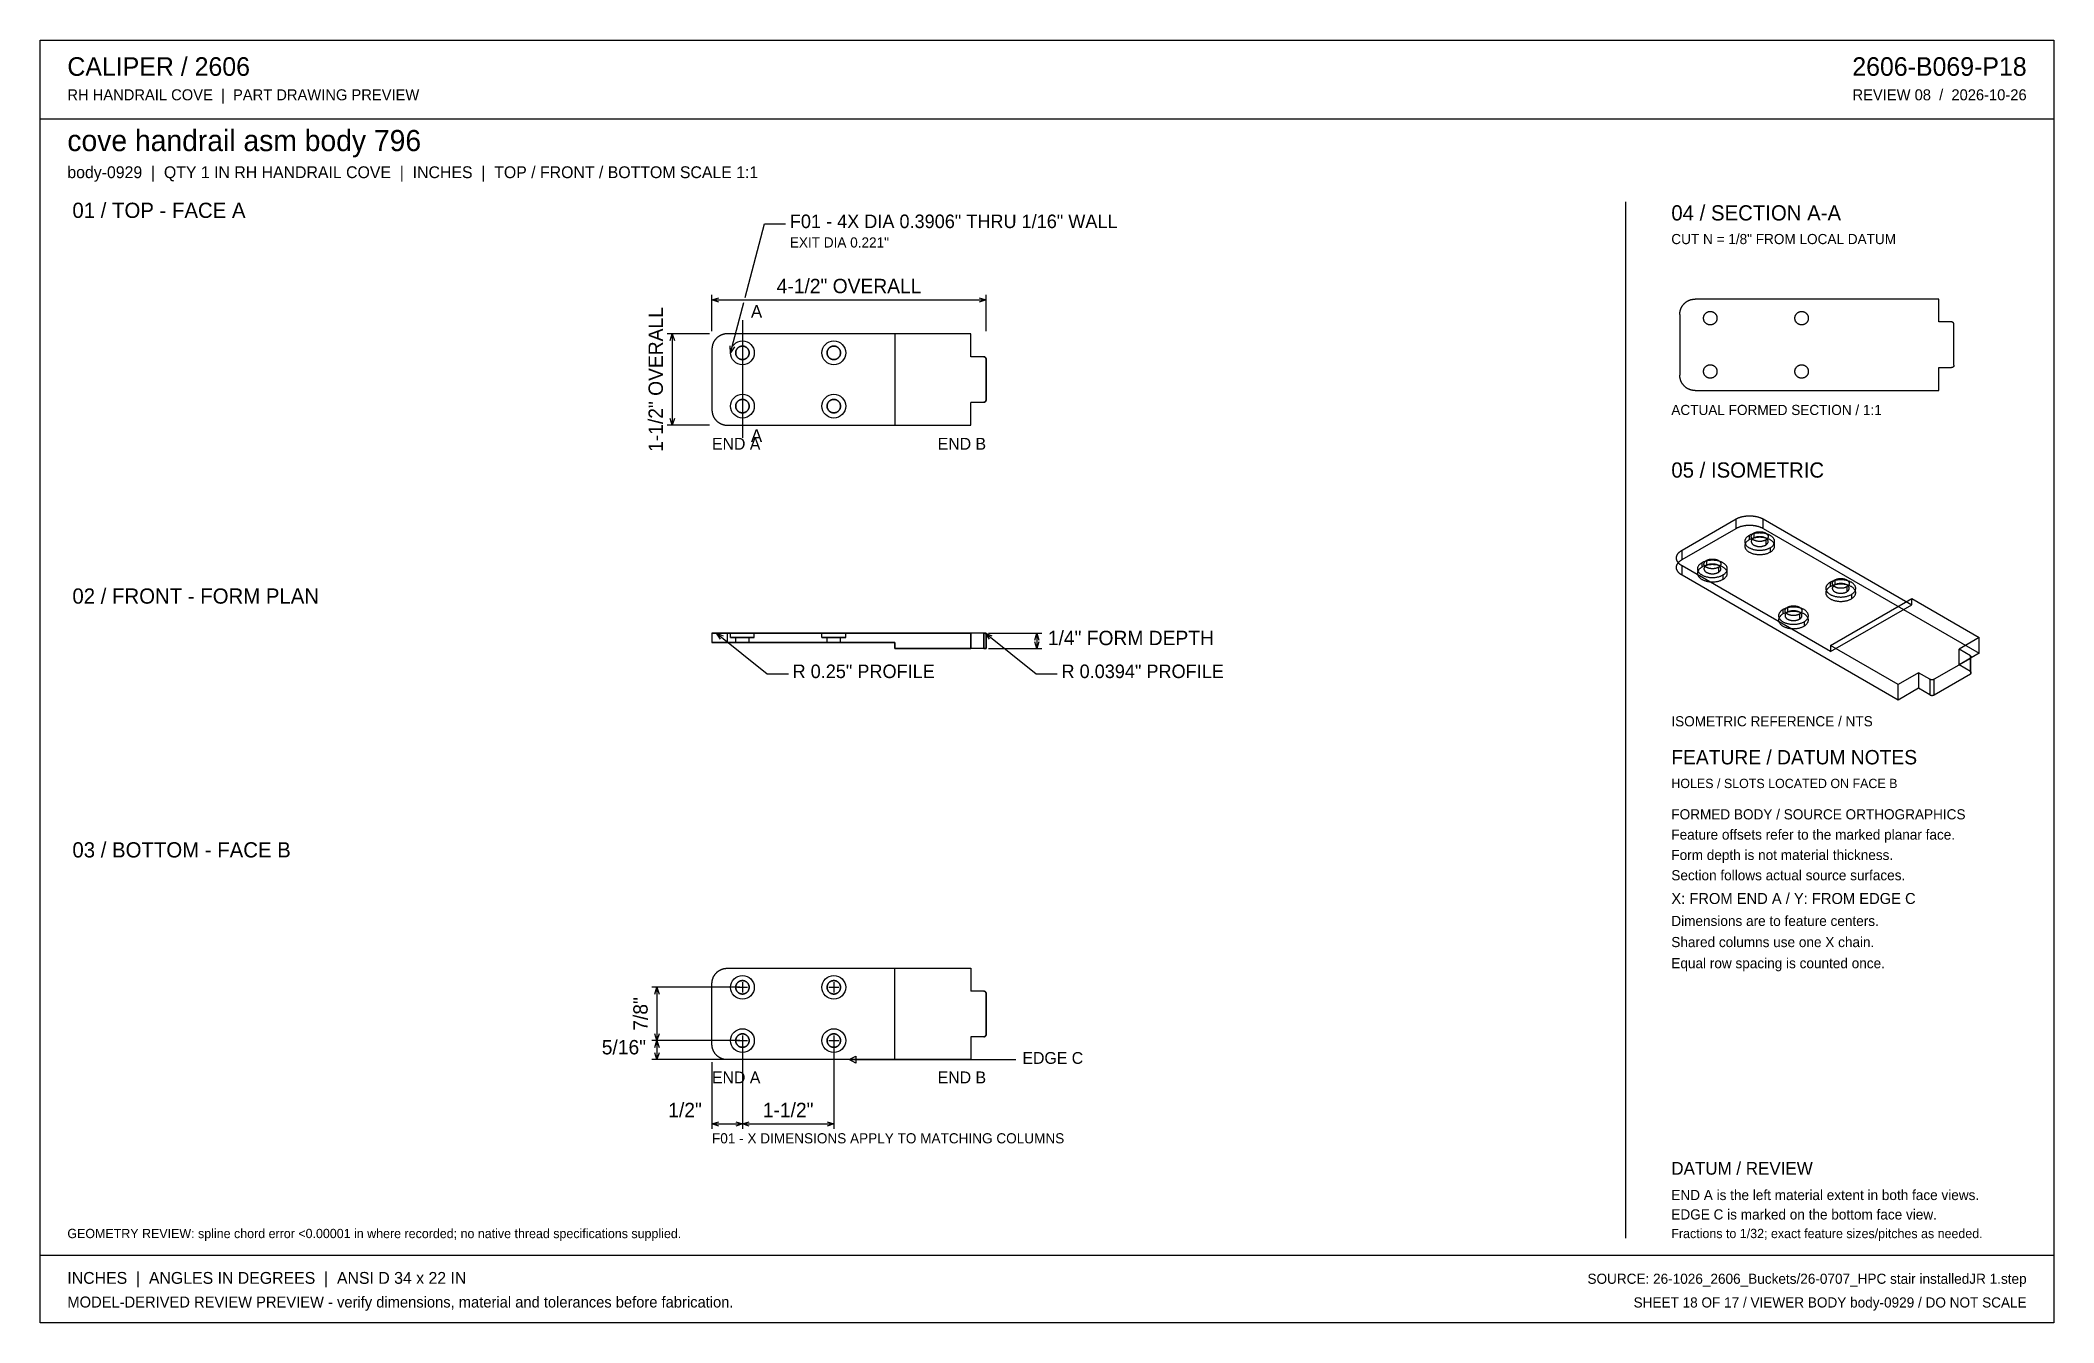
# Model space of a CAD drawing. Header units: inches. Extents: x 0.5 to 33.5, y 0.5 to 21.5.
import ezdxf
from ezdxf.enums import TextEntityAlignment as Align

# ---------------------------------------------------------------- set-up
doc = ezdxf.new("R2010")
doc.units = ezdxf.units.IN
doc.header["$MEASUREMENT"] = 0

msp = doc.modelspace()

# ---------------------------------------------------------------- texts
at = {"layer": 'ANNOTATION'}
for s, height, p in [('CALIPER / 2606', 0.30556, (0.917, 20.944)), ('RH HANDRAIL COVE  |  PART DRAWING PREVIEW', 0.18056, (0.917, 20.542)), ('cove handrail asm body 796', 0.34722, (0.917, 19.708)), ('body-0929  |  QTY 1 IN RH HANDRAIL COVE  |  INCHES  |  TOP / FRONT / BOTTOM SCALE 1:1', 0.19444, (0.917, 19.264)), ('01 / TOP - FACE A', 0.25, (1, 18.611)), ('F01 - 4X DIA 0.3906" THRU 1/16" WALL', 0.22222, (12.778, 18.444)), ('04 / SECTION A-A', 0.25, (27.25, 18.569)), ('EXIT DIA 0.221"', 0.16667, (12.778, 18.125)), ('CUT N = 1/8" FROM LOCAL DATUM', 0.16667, (27.25, 18.181)), ('A', 0.208, (12.139, 16.972)), ('ACTUAL FORMED SECTION / 1:1', 0.16667, (27.25, 15.375)), ('END A', 0.1944, (11.5, 14.806)), ('A', 0.208, (12.139, 14.931)), ('05 / ISOMETRIC', 0.25, (27.25, 14.347)), ('02 / FRONT - FORM PLAN', 0.25, (1, 12.278)), ('1/4" FORM DEPTH', 0.23611, (17.014, 11.597)), ('R 0.25" PROFILE', 0.22222, (12.823, 11.056)), ('R 0.0394" PROFILE', 0.22222, (17.238, 11.056)), ('ISOMETRIC REFERENCE / NTS', 0.16667, (27.25, 10.264)), ('FEATURE / DATUM NOTES', 0.23611, (27.25, 9.639)), ('HOLES / SLOTS LOCATED ON FACE B', 0.15278, (27.25, 9.25)), ('FORMED BODY / SOURCE ORTHOGRAPHICS', 0.16667, (27.25, 8.736)), ('03 / BOTTOM - FACE B', 0.25, (1, 8.111)), ('Feature offsets refer to the marked planar face.', 0.16667, (27.25, 8.403)), ('Form depth is not material thickness.', 0.16667, (27.25, 8.069)), ('Section follows actual source surfaces.', 0.16667, (27.25, 7.736)), ('X: FROM END A / Y: FROM EDGE C', 0.18056, (27.25, 7.347)), ('Dimensions are to feature centers.', 0.16667, (27.25, 6.986)), ('Shared columns use one X chain.', 0.16667, (27.25, 6.639)), ('Equal row spacing is counted once.', 0.16667, (27.25, 6.292)), ('EDGE C', 0.1944, (16.597, 4.722)), ('END A', 0.1944, (11.5, 4.403)), ('F01 - X DIMENSIONS APPLY TO MATCHING COLUMNS', 0.16667, (11.5, 3.417)), ('DATUM / REVIEW', 0.20833, (27.25, 2.903)), ('END A is the left material extent in both face views.', 0.16667, (27.25, 2.486)), ('EDGE C is marked on the bottom face view.', 0.16667, (27.25, 2.167)), ('GEOMETRY REVIEW: spline chord error <0.00001 in where recorded; no native thread specifications supplied.', 0.152778, (0.917, 1.861)), ('Fractions to 1/32; exact feature sizes/pitches as needed.', 0.15278, (27.25, 1.861)), ('INCHES  |  ANGLES IN DEGREES  |  ANSI D 34 x 22 IN', 0.19444, (0.917, 1.111)), ('MODEL-DERIVED REVIEW PREVIEW - verify dimensions, material and tolerances before fabrication.', 0.18056, (0.917, 0.722))]:
    msp.add_text(s, height=height, dxfattribs=at).set_placement(p)
for s, height, p in [('2606-B069-P18', 0.30556, (33.083, 20.944)), ('REVIEW 08  /  2026-10-26', 0.18056, (33.083, 20.542)), ('END B', 0.1944, (16, 14.806)), ('5/16"', 0.2361, (10.417, 4.878)), ('END B', 0.1944, (16, 4.403)), ('1/2"', 0.2361, (11.333, 3.847)), ('SOURCE: 26-1026_2606_Buckets/26-0707_HPC stair installedJR 1.step', 0.16667, (33.083, 1.111)), ('SHEET 18 OF 17 / VIEWER BODY body-0929 / DO NOT SCALE', 0.16667, (33.083, 0.722))]:
    msp.add_text(s, height=height, dxfattribs=at).set_placement(p, align=Align.RIGHT)
for s, height, p in [('4-1/2" OVERALL', 0.23611, (13.75, 17.375)), ('1-1/2"', 0.2361, (12.75, 3.847))]:
    msp.add_text(s, height=height, dxfattribs=at).set_placement(p, align=Align.CENTER)
for s, height, p in [('1-1/2" OVERALL', 0.23611, (10.694, 15.958)), ('7/8"', 0.2361, (10.444, 5.542))]:
    msp.add_text(s, height=height, rotation=90, dxfattribs=at).set_placement(p, align=Align.CENTER)

# ---------------------------------------------------------------- linework, layer by layer
at = {"layer": 'ANNOTATION'}
for p, q in [((12.043, 17.304), (12.361, 18.514)), ((12.361, 18.514), (12.708, 18.514)), ((11.5, 16.75), (11.5, 17.347)), ((11.5, 17.264), (11.611, 17.299)), ((11.5, 17.264), (16, 17.264)), ((11.611, 17.229), (11.5, 17.264)), ((11.805, 16.396), (12.022, 17.224)), ((15.889, 17.299), (16, 17.264)), ((16, 17.264), (15.889, 17.229)), ((16, 16.75), (16, 17.347)), ((12, 16.931), (12, 15)), ((11.458, 16.708), (10.764, 16.708)), ((10.812, 16.597), (10.847, 16.708)), ((10.847, 16.708), (10.847, 15.208)), ((10.847, 16.708), (10.882, 16.597)), ((11.805, 16.396), (11.799, 16.512)), ((11.867, 16.494), (11.805, 16.396)), ((11.458, 15.208), (10.764, 15.208)), ((10.847, 15.208), (10.812, 15.319)), ((10.882, 15.319), (10.847, 15.208)), ((11.573, 11.792), (12.407, 11.125)), ((11.638, 11.695), (11.573, 11.792)), ((11.573, 11.792), (11.682, 11.749)), ((15.988, 11.792), (16.822, 11.125)), ((16.054, 11.695), (15.988, 11.792)), ((15.988, 11.792), (16.097, 11.749)), ((16.042, 11.792), (16.917, 11.792)), ((16.799, 11.681), (16.833, 11.792)), ((16.833, 11.542), (16.799, 11.653)), ((16.833, 11.792), (16.833, 11.542)), ((16.833, 11.792), (16.868, 11.681)), ((16.868, 11.653), (16.833, 11.542)), ((16.042, 11.542), (16.917, 11.542)), ((12.407, 11.125), (12.754, 11.125)), ((16.822, 11.125), (17.169, 11.125)), ((11.958, 5.979), (10.514, 5.979)), ((10.562, 5.868), (10.597, 5.979)), ((10.597, 5.979), (10.597, 5.104)), ((10.597, 5.979), (10.632, 5.868)), ((11.917, 5.979), (12.083, 5.979)), ((12, 6.062), (12, 5.896)), ((13.417, 5.979), (13.583, 5.979)), ((13.5, 6.062), (13.5, 5.896)), ((11.958, 5.104), (10.514, 5.104)), ((11.958, 5.104), (10.514, 5.104)), ((10.597, 5.104), (10.562, 5.215)), ((10.562, 4.993), (10.597, 5.104)), ((10.632, 5.215), (10.597, 5.104)), ((10.597, 5.104), (10.597, 4.792)), ((10.597, 5.104), (10.632, 4.993)), ((11.917, 5.104), (12.083, 5.104)), ((12, 5.188), (12, 5.021)), ((12, 5.063), (12, 3.653)), ((12, 5.063), (12, 3.653)), ((13.417, 5.104), (13.583, 5.104)), ((13.5, 5.188), (13.5, 5.021)), ((13.5, 5.063), (13.5, 3.653)), ((13.708, 4.792), (10.514, 4.792)), ((10.597, 4.792), (10.562, 4.903)), ((10.632, 4.903), (10.597, 4.792)), ((11.5, 4.75), (11.5, 3.653)), ((13.75, 4.792), (13.861, 4.847)), ((13.75, 4.792), (16.486, 4.792)), ((13.861, 4.736), (13.75, 4.792)), ((13.861, 4.847), (13.861, 4.736)), ((11.5, 3.736), (11.611, 3.771)), ((11.5, 3.736), (12, 3.736)), ((11.611, 3.701), (11.5, 3.736)), ((11.889, 3.771), (12, 3.736)), ((12, 3.736), (11.889, 3.701)), ((12, 3.736), (12.111, 3.771)), ((12, 3.736), (13.5, 3.736)), ((12.111, 3.701), (12, 3.736)), ((13.389, 3.771), (13.5, 3.736)), ((13.5, 3.736), (13.389, 3.701))]:
    msp.add_line(p, q, dxfattribs=at)
at = {"layer": 'OUTLINE'}
for p, q in [((0.472, 21.528), (33.528, 21.528)), ((0.472, 0.472), (0.472, 21.528)), ((33.528, 21.528), (33.528, 0.472)), ((0.472, 20.236), (33.528, 20.236)), ((26.5, 18.875), (26.5, 1.861)), ((27.446, 17.186), (27.45, 17.191)), ((27.45, 17.191), (27.454, 17.196)), ((27.454, 17.196), (27.458, 17.2)), ((27.458, 17.2), (27.462, 17.205)), ((27.462, 17.205), (27.467, 17.209)), ((27.467, 17.209), (27.471, 17.213)), ((27.471, 17.213), (27.476, 17.217)), ((27.476, 17.217), (27.48, 17.221)), ((27.48, 17.221), (27.485, 17.225)), ((27.485, 17.225), (27.49, 17.229)), ((27.49, 17.229), (27.495, 17.232)), ((27.495, 17.232), (27.5, 17.236)), ((27.5, 17.236), (27.505, 17.239)), ((27.505, 17.239), (27.51, 17.242)), ((27.51, 17.242), (27.516, 17.245)), ((27.516, 17.245), (27.521, 17.248)), ((27.521, 17.248), (27.526, 17.251)), ((27.526, 17.251), (27.532, 17.254)), ((27.532, 17.254), (27.538, 17.256)), ((27.538, 17.256), (27.543, 17.259)), ((27.543, 17.259), (27.549, 17.261)), ((27.549, 17.261), (27.555, 17.263)), ((27.555, 17.263), (27.56, 17.265)), ((27.56, 17.265), (27.566, 17.267)), ((27.566, 17.267), (27.572, 17.269)), ((27.572, 17.269), (27.578, 17.27)), ((27.578, 17.27), (27.584, 17.272)), ((27.584, 17.272), (27.59, 17.273)), ((27.59, 17.273), (27.596, 17.274)), ((27.596, 17.274), (27.602, 17.275)), ((27.602, 17.275), (27.608, 17.276)), ((27.608, 17.276), (27.614, 17.277)), ((27.614, 17.277), (27.62, 17.277)), ((27.62, 17.277), (27.627, 17.277)), ((27.627, 17.277), (27.633, 17.278)), ((27.633, 17.278), (27.639, 17.278)), ((31.639, 17.278), (27.639, 17.278)), ((31.639, 16.903), (31.639, 17.278)), ((27.389, 17.04), (27.39, 17.046)), ((27.389, 17.034), (27.389, 17.04)), ((27.389, 17.028), (27.389, 17.034)), ((27.389, 17.028), (27.389, 16.028)), ((27.39, 17.052), (27.391, 17.058)), ((27.39, 17.046), (27.39, 17.052)), ((27.391, 17.058), (27.392, 17.064)), ((27.392, 17.064), (27.393, 17.071)), ((27.393, 17.071), (27.394, 17.077)), ((27.394, 17.077), (27.395, 17.083)), ((27.395, 17.083), (27.396, 17.089)), ((27.396, 17.089), (27.398, 17.094)), ((27.398, 17.094), (27.4, 17.1)), ((27.4, 17.1), (27.402, 17.106)), ((27.402, 17.106), (27.404, 17.112)), ((27.404, 17.112), (27.406, 17.118)), ((27.406, 17.118), (27.408, 17.123)), ((27.408, 17.123), (27.41, 17.129)), ((27.41, 17.129), (27.413, 17.135)), ((27.413, 17.135), (27.416, 17.14)), ((27.416, 17.14), (27.418, 17.146)), ((27.418, 17.146), (27.421, 17.151)), ((27.421, 17.151), (27.424, 17.156)), ((27.424, 17.156), (27.428, 17.162)), ((27.428, 17.162), (27.431, 17.167)), ((27.431, 17.167), (27.434, 17.172)), ((27.434, 17.172), (27.438, 17.177)), ((27.438, 17.177), (27.442, 17.182)), ((27.442, 17.182), (27.446, 17.186)), ((27.778, 16.965), (27.779, 16.971)), ((27.779, 16.96), (27.778, 16.965)), ((27.779, 16.976), (27.78, 16.981)), ((27.779, 16.971), (27.779, 16.976)), ((27.779, 16.954), (27.779, 16.96)), ((27.78, 16.949), (27.779, 16.954)), ((27.78, 16.981), (27.781, 16.987)), ((27.781, 16.944), (27.78, 16.949)), ((27.781, 16.987), (27.782, 16.992)), ((27.782, 16.938), (27.781, 16.944)), ((27.782, 16.992), (27.783, 16.997)), ((27.783, 16.933), (27.782, 16.938)), ((27.783, 16.997), (27.785, 17.003)), ((27.785, 16.928), (27.783, 16.933)), ((27.785, 17.003), (27.787, 17.008)), ((27.787, 16.923), (27.785, 16.928)), ((27.787, 17.008), (27.789, 17.013)), ((27.789, 16.918), (27.787, 16.923)), ((27.789, 17.013), (27.791, 17.017)), ((27.791, 16.913), (27.789, 16.918)), ((27.791, 17.017), (27.794, 17.022)), ((27.794, 16.908), (27.791, 16.913)), ((27.794, 17.022), (27.797, 17.027)), ((27.797, 16.904), (27.794, 16.908)), ((27.797, 17.027), (27.8, 17.031)), ((27.8, 16.899), (27.797, 16.904)), ((27.8, 17.031), (27.803, 17.035)), ((27.803, 16.895), (27.8, 16.899)), ((27.803, 17.035), (27.807, 17.039)), ((27.807, 16.891), (27.803, 16.895)), ((27.807, 17.039), (27.811, 17.043)), ((27.811, 16.887), (27.807, 16.891)), ((27.811, 17.043), (27.815, 17.047)), ((27.815, 16.883), (27.811, 16.887)), ((27.815, 17.047), (27.819, 17.051)), ((27.819, 16.88), (27.815, 16.883)), ((27.819, 17.051), (27.823, 17.054)), ((27.823, 16.877), (27.819, 16.88)), ((27.823, 17.054), (27.827, 17.057)), ((27.827, 16.873), (27.823, 16.877)), ((27.827, 17.057), (27.832, 17.06)), ((27.832, 16.87), (27.827, 16.873)), ((27.832, 17.06), (27.837, 17.063)), ((27.837, 16.868), (27.832, 16.87)), ((27.837, 17.063), (27.842, 17.065)), ((27.842, 16.865), (27.837, 16.868)), ((27.842, 17.065), (27.847, 17.067)), ((27.847, 16.863), (27.842, 16.865)), ((27.847, 17.067), (27.852, 17.069)), ((27.852, 16.861), (27.847, 16.863)), ((27.852, 17.069), (27.857, 17.071)), ((27.857, 16.86), (27.852, 16.861)), ((27.857, 17.071), (27.862, 17.072)), ((27.862, 16.858), (27.857, 16.86)), ((27.862, 17.072), (27.867, 17.074)), ((27.867, 17.074), (27.873, 17.075)), ((27.873, 17.075), (27.878, 17.075)), ((27.878, 17.075), (27.883, 17.076)), ((27.883, 17.076), (27.889, 17.076)), ((27.889, 17.076), (27.894, 17.076)), ((27.894, 17.076), (27.9, 17.075)), ((27.9, 17.075), (27.905, 17.075)), ((27.905, 17.075), (27.91, 17.074)), ((27.91, 17.074), (27.916, 17.072)), ((27.916, 17.072), (27.921, 17.071)), ((27.921, 16.86), (27.916, 16.858)), ((27.921, 17.071), (27.926, 17.069)), ((27.926, 16.861), (27.921, 16.86)), ((27.926, 17.069), (27.931, 17.067)), ((27.931, 16.863), (27.926, 16.861)), ((27.931, 17.067), (27.936, 17.065)), ((27.936, 16.865), (27.931, 16.863)), ((27.936, 17.065), (27.941, 17.063)), ((27.941, 16.868), (27.936, 16.865)), ((27.941, 17.063), (27.946, 17.06)), ((27.946, 16.87), (27.941, 16.868)), ((27.946, 17.06), (27.95, 17.057)), ((27.95, 16.873), (27.946, 16.87)), ((27.95, 17.057), (27.955, 17.054)), ((27.955, 16.877), (27.95, 16.873)), ((27.955, 17.054), (27.959, 17.051)), ((27.959, 16.88), (27.955, 16.877)), ((27.959, 17.051), (27.963, 17.047)), ((27.963, 16.883), (27.959, 16.88)), ((27.963, 17.047), (27.967, 17.043)), ((27.967, 16.887), (27.963, 16.883)), ((27.967, 17.043), (27.971, 17.039)), ((27.971, 16.891), (27.967, 16.887)), ((27.971, 17.039), (27.974, 17.035)), ((27.974, 16.895), (27.971, 16.891)), ((27.974, 17.035), (27.978, 17.031)), ((27.978, 16.899), (27.974, 16.895)), ((27.978, 17.031), (27.981, 17.027)), ((27.981, 16.904), (27.978, 16.899)), ((27.981, 17.027), (27.984, 17.022)), ((27.984, 16.908), (27.981, 16.904)), ((27.984, 17.022), (27.986, 17.017)), ((27.986, 16.913), (27.984, 16.908)), ((27.986, 17.017), (27.989, 17.013)), ((27.989, 16.918), (27.986, 16.913)), ((27.989, 17.013), (27.991, 17.008)), ((27.991, 16.923), (27.989, 16.918)), ((27.991, 17.008), (27.993, 17.003)), ((27.993, 16.928), (27.991, 16.923)), ((27.993, 17.003), (27.995, 16.997)), ((27.995, 16.933), (27.993, 16.928)), ((27.995, 16.997), (27.996, 16.992)), ((27.996, 16.938), (27.995, 16.933)), ((27.996, 16.992), (27.997, 16.987)), ((27.997, 16.944), (27.996, 16.938)), ((27.997, 16.987), (27.998, 16.981)), ((27.998, 16.949), (27.997, 16.944)), ((27.998, 16.981), (27.999, 16.976)), ((27.999, 16.954), (27.998, 16.949)), ((27.999, 16.976), (27.999, 16.971)), ((27.999, 16.971), (27.999, 16.965)), ((27.999, 16.965), (27.999, 16.96)), ((27.999, 16.96), (27.999, 16.954)), ((29.278, 16.965), (29.279, 16.971)), ((29.279, 16.96), (29.278, 16.965)), ((29.279, 16.976), (29.28, 16.981)), ((29.279, 16.971), (29.279, 16.976)), ((29.279, 16.954), (29.279, 16.96)), ((29.28, 16.949), (29.279, 16.954)), ((29.28, 16.981), (29.281, 16.987)), ((29.281, 16.944), (29.28, 16.949)), ((29.281, 16.987), (29.282, 16.992)), ((29.282, 16.938), (29.281, 16.944)), ((29.282, 16.992), (29.283, 16.997)), ((29.283, 16.933), (29.282, 16.938)), ((29.283, 16.997), (29.285, 17.003)), ((29.285, 16.928), (29.283, 16.933)), ((29.285, 17.003), (29.287, 17.008)), ((29.287, 16.923), (29.285, 16.928)), ((29.287, 17.008), (29.289, 17.013)), ((29.289, 16.918), (29.287, 16.923)), ((29.289, 17.013), (29.291, 17.017)), ((29.291, 16.913), (29.289, 16.918)), ((29.291, 17.017), (29.294, 17.022)), ((29.294, 16.908), (29.291, 16.913)), ((29.294, 17.022), (29.297, 17.027)), ((29.297, 16.904), (29.294, 16.908)), ((29.297, 17.027), (29.3, 17.031)), ((29.3, 16.899), (29.297, 16.904)), ((29.3, 17.031), (29.303, 17.035)), ((29.303, 16.895), (29.3, 16.899)), ((29.303, 17.035), (29.307, 17.039)), ((29.307, 16.891), (29.303, 16.895)), ((29.307, 17.039), (29.311, 17.043)), ((29.311, 16.887), (29.307, 16.891)), ((29.311, 17.043), (29.315, 17.047)), ((29.315, 16.883), (29.311, 16.887)), ((29.315, 17.047), (29.319, 17.051)), ((29.319, 16.88), (29.315, 16.883)), ((29.319, 17.051), (29.323, 17.054)), ((29.323, 16.877), (29.319, 16.88)), ((29.323, 17.054), (29.327, 17.057)), ((29.327, 16.873), (29.323, 16.877)), ((29.327, 17.057), (29.332, 17.06)), ((29.332, 16.87), (29.327, 16.873)), ((29.332, 17.06), (29.337, 17.063)), ((29.337, 16.868), (29.332, 16.87)), ((29.337, 17.063), (29.342, 17.065)), ((29.342, 16.865), (29.337, 16.868)), ((29.342, 17.065), (29.347, 17.067)), ((29.347, 16.863), (29.342, 16.865)), ((29.347, 17.067), (29.352, 17.069)), ((29.352, 16.861), (29.347, 16.863)), ((29.352, 17.069), (29.357, 17.071)), ((29.357, 16.86), (29.352, 16.861)), ((29.357, 17.071), (29.362, 17.072)), ((29.362, 16.858), (29.357, 16.86)), ((29.362, 17.072), (29.367, 17.074)), ((29.367, 17.074), (29.373, 17.075)), ((29.373, 17.075), (29.378, 17.075)), ((29.378, 17.075), (29.383, 17.076)), ((29.383, 17.076), (29.389, 17.076)), ((29.389, 17.076), (29.394, 17.076)), ((29.394, 17.076), (29.4, 17.075)), ((29.4, 17.075), (29.405, 17.075)), ((29.405, 17.075), (29.41, 17.074)), ((29.41, 17.074), (29.416, 17.072)), ((29.416, 17.072), (29.421, 17.071)), ((29.421, 16.86), (29.416, 16.858)), ((29.421, 17.071), (29.426, 17.069)), ((29.426, 16.861), (29.421, 16.86)), ((29.426, 17.069), (29.431, 17.067)), ((29.431, 16.863), (29.426, 16.861)), ((29.431, 17.067), (29.436, 17.065)), ((29.436, 16.865), (29.431, 16.863)), ((29.436, 17.065), (29.441, 17.063)), ((29.441, 16.868), (29.436, 16.865)), ((29.441, 17.063), (29.446, 17.06)), ((29.446, 16.87), (29.441, 16.868)), ((29.446, 17.06), (29.45, 17.057)), ((29.45, 16.873), (29.446, 16.87)), ((29.45, 17.057), (29.455, 17.054)), ((29.455, 16.877), (29.45, 16.873)), ((29.455, 17.054), (29.459, 17.051)), ((29.459, 16.88), (29.455, 16.877)), ((29.459, 17.051), (29.463, 17.047)), ((29.463, 16.883), (29.459, 16.88)), ((29.463, 17.047), (29.467, 17.043)), ((29.467, 16.887), (29.463, 16.883)), ((29.467, 17.043), (29.471, 17.039)), ((29.471, 16.891), (29.467, 16.887)), ((29.471, 17.039), (29.474, 17.035)), ((29.474, 16.895), (29.471, 16.891)), ((29.474, 17.035), (29.478, 17.031)), ((29.478, 16.899), (29.474, 16.895)), ((29.478, 17.031), (29.481, 17.027)), ((29.481, 16.904), (29.478, 16.899)), ((29.481, 17.027), (29.484, 17.022)), ((29.484, 16.908), (29.481, 16.904)), ((29.484, 17.022), (29.486, 17.017)), ((29.486, 16.913), (29.484, 16.908)), ((29.486, 17.017), (29.489, 17.013)), ((29.489, 16.918), (29.486, 16.913)), ((29.489, 17.013), (29.491, 17.008)), ((29.491, 16.923), (29.489, 16.918)), ((29.491, 17.008), (29.493, 17.003)), ((29.493, 16.928), (29.491, 16.923)), ((29.493, 17.003), (29.495, 16.997)), ((29.495, 16.933), (29.493, 16.928)), ((29.495, 16.997), (29.496, 16.992)), ((29.496, 16.938), (29.495, 16.933)), ((29.496, 16.992), (29.497, 16.987)), ((29.497, 16.944), (29.496, 16.938)), ((29.497, 16.987), (29.498, 16.981)), ((29.498, 16.949), (29.497, 16.944)), ((29.498, 16.981), (29.499, 16.976)), ((29.499, 16.954), (29.498, 16.949)), ((29.499, 16.976), (29.499, 16.971)), ((29.499, 16.971), (29.499, 16.965)), ((29.499, 16.965), (29.499, 16.96)), ((29.499, 16.96), (29.499, 16.954)), ((31.85, 16.903), (31.639, 16.903)), ((31.851, 16.903), (31.85, 16.903)), ((31.85, 16.903), (31.85, 16.903)), ((31.852, 16.903), (31.851, 16.903)), ((31.853, 16.903), (31.852, 16.903)), ((31.854, 16.902), (31.853, 16.903)), ((31.855, 16.902), (31.854, 16.902)), ((31.856, 16.902), (31.855, 16.902)), ((31.857, 16.902), (31.856, 16.902)), ((31.858, 16.902), (31.857, 16.902)), ((31.859, 16.902), (31.858, 16.902)), ((31.86, 16.901), (31.859, 16.902)), ((31.861, 16.901), (31.86, 16.901)), ((31.862, 16.901), (31.861, 16.901)), ((31.863, 16.9), (31.862, 16.901)), ((31.864, 16.9), (31.863, 16.9)), ((31.865, 16.9), (31.864, 16.9)), ((31.865, 16.899), (31.865, 16.9)), ((31.866, 16.899), (31.865, 16.899)), ((31.867, 16.899), (31.866, 16.899)), ((31.868, 16.898), (31.867, 16.899)), ((31.869, 16.898), (31.868, 16.898)), ((31.87, 16.897), (31.869, 16.898)), ((31.871, 16.897), (31.87, 16.897)), ((31.871, 16.896), (31.871, 16.897)), ((31.872, 16.896), (31.871, 16.896)), ((31.873, 16.895), (31.872, 16.896)), ((31.874, 16.894), (31.873, 16.895)), ((31.875, 16.893), (31.874, 16.894)), ((31.874, 16.894), (31.874, 16.894)), ((31.876, 16.893), (31.875, 16.893)), ((31.877, 16.892), (31.876, 16.893)), ((31.877, 16.891), (31.877, 16.892)), ((31.878, 16.891), (31.877, 16.891)), ((31.879, 16.89), (31.878, 16.891)), ((31.879, 16.889), (31.879, 16.89)), ((31.88, 16.888), (31.879, 16.889)), ((31.881, 16.888), (31.88, 16.888)), ((31.881, 16.887), (31.881, 16.888)), ((31.882, 16.886), (31.881, 16.887)), ((31.882, 16.885), (31.882, 16.886)), ((31.883, 16.884), (31.882, 16.885)), ((31.884, 16.883), (31.883, 16.884)), ((31.883, 16.884), (31.883, 16.884)), ((31.884, 16.882), (31.884, 16.883)), ((31.885, 16.881), (31.884, 16.882)), ((31.885, 16.88), (31.885, 16.881)), ((31.886, 16.879), (31.885, 16.88)), ((31.886, 16.878), (31.886, 16.879)), ((31.887, 16.877), (31.886, 16.878)), ((31.886, 16.878), (31.886, 16.878)), ((31.887, 16.876), (31.887, 16.877)), ((31.887, 16.875), (31.887, 16.876)), ((31.887, 16.874), (31.887, 16.875)), ((31.888, 16.873), (31.887, 16.874)), ((31.888, 16.872), (31.888, 16.873)), ((31.888, 16.871), (31.888, 16.872)), ((31.888, 16.87), (31.888, 16.871)), ((31.888, 16.869), (31.888, 16.87)), ((31.889, 16.868), (31.888, 16.869)), ((31.889, 16.867), (31.889, 16.868)), ((31.889, 16.866), (31.889, 16.867)), ((31.889, 16.865), (31.889, 16.866)), ((31.889, 16.864), (31.889, 16.865)), ((31.889, 16.863), (31.889, 16.864)), ((31.889, 16.192), (31.889, 16.863)), ((11.511, 16.531), (11.509, 16.525)), ((11.511, 16.531), (11.509, 16.525)), ((11.513, 16.537), (11.511, 16.531)), ((11.513, 16.537), (11.511, 16.531)), ((11.515, 16.543), (11.513, 16.537)), ((11.515, 16.543), (11.513, 16.537)), ((11.517, 16.548), (11.515, 16.543)), ((11.517, 16.548), (11.515, 16.543)), ((11.519, 16.554), (11.517, 16.548)), ((11.519, 16.554), (11.517, 16.548)), ((11.521, 16.56), (11.519, 16.554)), ((11.521, 16.56), (11.519, 16.554)), ((11.524, 16.565), (11.521, 16.56)), ((11.524, 16.565), (11.521, 16.56)), ((11.527, 16.571), (11.524, 16.565)), ((11.527, 16.571), (11.524, 16.565)), ((11.53, 16.576), (11.527, 16.571)), ((11.53, 16.576), (11.527, 16.571)), ((11.532, 16.582), (11.53, 16.576)), ((11.532, 16.582), (11.53, 16.576)), ((11.536, 16.587), (11.532, 16.582)), ((11.536, 16.587), (11.532, 16.582)), ((11.539, 16.592), (11.536, 16.587)), ((11.539, 16.592), (11.536, 16.587)), ((11.542, 16.597), (11.539, 16.592)), ((11.542, 16.597), (11.539, 16.592)), ((11.546, 16.602), (11.542, 16.597)), ((11.546, 16.602), (11.542, 16.597)), ((11.549, 16.607), (11.546, 16.602)), ((11.549, 16.607), (11.546, 16.602)), ((11.553, 16.612), (11.549, 16.607)), ((11.553, 16.612), (11.549, 16.607)), ((11.557, 16.617), (11.553, 16.612)), ((11.557, 16.617), (11.553, 16.612)), ((11.561, 16.622), (11.557, 16.617)), ((11.561, 16.622), (11.557, 16.617)), ((11.565, 16.626), (11.561, 16.622)), ((11.565, 16.626), (11.561, 16.622)), ((11.569, 16.631), (11.565, 16.626)), ((11.569, 16.631), (11.565, 16.626)), ((11.573, 16.635), (11.569, 16.631)), ((11.573, 16.635), (11.569, 16.631)), ((11.578, 16.639), (11.573, 16.635)), ((11.578, 16.639), (11.573, 16.635)), ((11.582, 16.644), (11.578, 16.639)), ((11.582, 16.644), (11.578, 16.639)), ((11.587, 16.648), (11.582, 16.644)), ((11.587, 16.648), (11.582, 16.644)), ((11.591, 16.652), (11.587, 16.648)), ((11.591, 16.652), (11.587, 16.648)), ((11.596, 16.655), (11.591, 16.652)), ((11.596, 16.655), (11.591, 16.652)), ((11.601, 16.659), (11.596, 16.655)), ((11.601, 16.659), (11.596, 16.655)), ((11.606, 16.663), (11.601, 16.659)), ((11.606, 16.663), (11.601, 16.659)), ((11.611, 16.666), (11.606, 16.663)), ((11.611, 16.666), (11.606, 16.663)), ((11.616, 16.67), (11.611, 16.666)), ((11.616, 16.67), (11.611, 16.666)), ((11.621, 16.673), (11.616, 16.67)), ((11.621, 16.673), (11.616, 16.67)), ((11.627, 16.676), (11.621, 16.673)), ((11.627, 16.676), (11.621, 16.673)), ((11.632, 16.679), (11.627, 16.676)), ((11.632, 16.679), (11.627, 16.676)), ((11.638, 16.682), (11.632, 16.679)), ((11.638, 16.682), (11.632, 16.679)), ((11.643, 16.684), (11.638, 16.682)), ((11.643, 16.684), (11.638, 16.682)), ((11.649, 16.687), (11.643, 16.684)), ((11.649, 16.687), (11.643, 16.684)), ((11.654, 16.689), (11.649, 16.687)), ((11.654, 16.689), (11.649, 16.687)), ((11.66, 16.692), (11.654, 16.689)), ((11.66, 16.692), (11.654, 16.689)), ((11.666, 16.694), (11.66, 16.692)), ((11.666, 16.694), (11.66, 16.692)), ((11.672, 16.696), (11.666, 16.694)), ((11.672, 16.696), (11.666, 16.694)), ((11.677, 16.698), (11.672, 16.696)), ((11.677, 16.698), (11.672, 16.696)), ((11.683, 16.699), (11.677, 16.698)), ((11.683, 16.699), (11.677, 16.698)), ((11.689, 16.701), (11.683, 16.699)), ((11.689, 16.701), (11.683, 16.699)), ((11.695, 16.702), (11.689, 16.701)), ((11.695, 16.702), (11.689, 16.701)), ((11.701, 16.704), (11.695, 16.702)), ((11.701, 16.704), (11.695, 16.702)), ((11.707, 16.705), (11.701, 16.704)), ((11.707, 16.705), (11.701, 16.704)), ((11.713, 16.706), (11.707, 16.705)), ((11.713, 16.706), (11.707, 16.705)), ((11.719, 16.706), (11.713, 16.706)), ((11.719, 16.706), (11.713, 16.706)), ((11.725, 16.707), (11.719, 16.706)), ((11.725, 16.707), (11.719, 16.706)), ((11.732, 16.708), (11.725, 16.707)), ((11.732, 16.708), (11.725, 16.707)), ((11.738, 16.708), (11.732, 16.708)), ((11.738, 16.708), (11.732, 16.708)), ((11.744, 16.708), (11.738, 16.708)), ((11.744, 16.708), (11.738, 16.708)), ((11.75, 16.708), (11.744, 16.708)), ((11.75, 16.708), (11.744, 16.708)), ((15.75, 16.708), (11.75, 16.708)), ((14.5, 16.708), (11.75, 16.708)), ((15.75, 16.708), (14.5, 16.708)), ((14.5, 16.708), (14.5, 15.208)), ((14.5, 16.708), (14.5, 15.208)), ((15.75, 16.333), (15.75, 16.708)), ((15.75, 16.333), (15.75, 16.708)), ((27.867, 16.857), (27.862, 16.858)), ((27.873, 16.856), (27.867, 16.857)), ((27.878, 16.855), (27.873, 16.856)), ((27.883, 16.855), (27.878, 16.855)), ((27.889, 16.855), (27.883, 16.855)), ((27.894, 16.855), (27.889, 16.855)), ((27.9, 16.855), (27.894, 16.855)), ((27.905, 16.856), (27.9, 16.855)), ((27.91, 16.857), (27.905, 16.856)), ((27.916, 16.858), (27.91, 16.857)), ((29.367, 16.857), (29.362, 16.858)), ((29.373, 16.856), (29.367, 16.857)), ((29.378, 16.855), (29.373, 16.856)), ((29.383, 16.855), (29.378, 16.855)), ((29.389, 16.855), (29.383, 16.855)), ((29.394, 16.855), (29.389, 16.855)), ((29.4, 16.855), (29.394, 16.855)), ((29.405, 16.856), (29.4, 16.855)), ((29.41, 16.857), (29.405, 16.856)), ((29.416, 16.858), (29.41, 16.857)), ((11.501, 16.477), (11.5, 16.471)), ((11.501, 16.477), (11.5, 16.471)), ((11.5, 16.471), (11.5, 16.464)), ((11.5, 16.471), (11.5, 16.464)), ((11.5, 16.464), (11.5, 16.458)), ((11.5, 16.464), (11.5, 16.458)), ((11.5, 16.458), (11.5, 15.458)), ((11.5, 16.458), (11.5, 15.458)), ((11.502, 16.489), (11.501, 16.483)), ((11.502, 16.489), (11.501, 16.483)), ((11.501, 16.483), (11.501, 16.477)), ((11.501, 16.483), (11.501, 16.477)), ((11.503, 16.495), (11.502, 16.489)), ((11.503, 16.495), (11.502, 16.489)), ((11.504, 16.501), (11.503, 16.495)), ((11.504, 16.501), (11.503, 16.495)), ((11.505, 16.507), (11.504, 16.501)), ((11.505, 16.507), (11.504, 16.501)), ((11.506, 16.513), (11.505, 16.507)), ((11.506, 16.513), (11.505, 16.507)), ((11.507, 16.519), (11.506, 16.513)), ((11.507, 16.519), (11.506, 16.513)), ((11.509, 16.525), (11.507, 16.519)), ((11.509, 16.525), (11.507, 16.519)), ((11.89, 16.407), (11.891, 16.412)), ((11.891, 16.412), (11.89, 16.407)), ((11.89, 16.401), (11.89, 16.407)), ((11.89, 16.407), (11.89, 16.401)), ((11.89, 16.396), (11.89, 16.401)), ((11.89, 16.401), (11.89, 16.396)), ((11.89, 16.39), (11.89, 16.396)), ((11.89, 16.396), (11.89, 16.39)), ((11.89, 16.385), (11.89, 16.39)), ((11.89, 16.39), (11.89, 16.385)), ((11.891, 16.38), (11.89, 16.385)), ((11.89, 16.385), (11.891, 16.38)), ((11.891, 16.412), (11.892, 16.417)), ((11.892, 16.417), (11.891, 16.412)), ((11.892, 16.374), (11.891, 16.38)), ((11.891, 16.38), (11.892, 16.374)), ((11.892, 16.417), (11.893, 16.423)), ((11.893, 16.423), (11.892, 16.417)), ((11.893, 16.369), (11.892, 16.374)), ((11.892, 16.374), (11.893, 16.369)), ((11.893, 16.423), (11.894, 16.428)), ((11.894, 16.428), (11.893, 16.423)), ((11.894, 16.364), (11.893, 16.369)), ((11.893, 16.369), (11.894, 16.364)), ((11.894, 16.428), (11.896, 16.433)), ((11.896, 16.433), (11.894, 16.428)), ((11.896, 16.359), (11.894, 16.364)), ((11.894, 16.364), (11.896, 16.359)), ((11.896, 16.433), (11.898, 16.438)), ((11.898, 16.438), (11.896, 16.433)), ((11.898, 16.354), (11.896, 16.359)), ((11.896, 16.359), (11.898, 16.354)), ((11.898, 16.438), (11.9, 16.443)), ((11.9, 16.443), (11.898, 16.438)), ((11.9, 16.349), (11.898, 16.354)), ((11.898, 16.354), (11.9, 16.349)), ((11.9, 16.443), (11.903, 16.448)), ((11.903, 16.448), (11.9, 16.443)), ((11.903, 16.344), (11.9, 16.349)), ((11.9, 16.349), (11.903, 16.344)), ((11.903, 16.448), (11.905, 16.453)), ((11.905, 16.453), (11.903, 16.448)), ((11.905, 16.339), (11.903, 16.344)), ((11.903, 16.344), (11.905, 16.339)), ((11.905, 16.453), (11.908, 16.457)), ((11.908, 16.457), (11.905, 16.453)), ((11.908, 16.334), (11.905, 16.339)), ((11.905, 16.339), (11.908, 16.334)), ((11.908, 16.457), (11.911, 16.462)), ((11.911, 16.462), (11.908, 16.457)), ((11.911, 16.33), (11.908, 16.334)), ((11.908, 16.334), (11.911, 16.33)), ((11.911, 16.462), (11.915, 16.466)), ((11.915, 16.466), (11.911, 16.462)), ((11.915, 16.326), (11.911, 16.33)), ((11.911, 16.33), (11.915, 16.326)), ((11.915, 16.466), (11.918, 16.47)), ((11.918, 16.47), (11.915, 16.466)), ((11.918, 16.322), (11.915, 16.326)), ((11.915, 16.326), (11.918, 16.322)), ((11.918, 16.47), (11.922, 16.474)), ((11.922, 16.474), (11.918, 16.47)), ((11.922, 16.318), (11.918, 16.322)), ((11.918, 16.322), (11.922, 16.318)), ((11.922, 16.474), (11.926, 16.478)), ((11.926, 16.478), (11.922, 16.474)), ((11.926, 16.314), (11.922, 16.318)), ((11.922, 16.318), (11.926, 16.314)), ((11.926, 16.478), (11.93, 16.481)), ((11.93, 16.481), (11.926, 16.478)), ((11.93, 16.31), (11.926, 16.314)), ((11.926, 16.314), (11.93, 16.31)), ((11.93, 16.481), (11.934, 16.485)), ((11.934, 16.485), (11.93, 16.481)), ((11.934, 16.307), (11.93, 16.31)), ((11.93, 16.31), (11.934, 16.307)), ((11.934, 16.485), (11.939, 16.488)), ((11.939, 16.488), (11.934, 16.485)), ((11.939, 16.304), (11.934, 16.307)), ((11.934, 16.307), (11.939, 16.304)), ((11.939, 16.488), (11.943, 16.491)), ((11.943, 16.491), (11.939, 16.488)), ((11.943, 16.301), (11.939, 16.304)), ((11.939, 16.304), (11.943, 16.301)), ((11.943, 16.491), (11.948, 16.493)), ((11.948, 16.493), (11.943, 16.491)), ((11.948, 16.298), (11.943, 16.301)), ((11.943, 16.301), (11.948, 16.298)), ((11.948, 16.493), (11.953, 16.496)), ((11.953, 16.496), (11.948, 16.493)), ((11.953, 16.296), (11.948, 16.298)), ((11.948, 16.298), (11.953, 16.296)), ((11.953, 16.496), (11.958, 16.498)), ((11.958, 16.498), (11.953, 16.496)), ((11.958, 16.294), (11.953, 16.296)), ((11.953, 16.296), (11.958, 16.294)), ((11.958, 16.498), (11.963, 16.5)), ((11.963, 16.5), (11.958, 16.498)), ((11.963, 16.292), (11.958, 16.294)), ((11.958, 16.294), (11.963, 16.292)), ((11.963, 16.5), (11.968, 16.502)), ((11.968, 16.502), (11.963, 16.5)), ((11.968, 16.29), (11.963, 16.292)), ((11.963, 16.292), (11.968, 16.29)), ((11.968, 16.502), (11.973, 16.503)), ((11.973, 16.503), (11.968, 16.502)), ((11.973, 16.289), (11.968, 16.29)), ((11.968, 16.29), (11.973, 16.289)), ((11.973, 16.503), (11.978, 16.504)), ((11.978, 16.504), (11.973, 16.503)), ((11.978, 16.287), (11.973, 16.289)), ((11.973, 16.289), (11.978, 16.287)), ((11.978, 16.504), (11.984, 16.505)), ((11.984, 16.505), (11.978, 16.504)), ((11.984, 16.287), (11.978, 16.287)), ((11.978, 16.287), (11.984, 16.287)), ((11.984, 16.505), (11.989, 16.506)), ((11.989, 16.506), (11.984, 16.505)), ((11.989, 16.286), (11.984, 16.287)), ((11.984, 16.287), (11.989, 16.286)), ((11.989, 16.506), (11.995, 16.506)), ((11.995, 16.506), (11.989, 16.506)), ((11.995, 16.285), (11.989, 16.286)), ((11.989, 16.286), (11.995, 16.285)), ((11.995, 16.506), (12, 16.506)), ((12, 16.506), (11.995, 16.506)), ((12, 16.285), (11.995, 16.285)), ((11.995, 16.285), (12, 16.285)), ((12, 16.506), (12.005, 16.506)), ((12.005, 16.506), (12, 16.506)), ((12.005, 16.285), (12, 16.285)), ((12, 16.285), (12.005, 16.285)), ((12.005, 16.506), (12.011, 16.506)), ((12.011, 16.506), (12.005, 16.506)), ((12.011, 16.286), (12.005, 16.285)), ((12.005, 16.285), (12.011, 16.286)), ((12.011, 16.506), (12.016, 16.505)), ((12.016, 16.505), (12.011, 16.506)), ((12.016, 16.287), (12.011, 16.286)), ((12.011, 16.286), (12.016, 16.287)), ((12.016, 16.505), (12.022, 16.504)), ((12.022, 16.504), (12.016, 16.505)), ((12.022, 16.287), (12.016, 16.287)), ((12.016, 16.287), (12.022, 16.287)), ((12.022, 16.504), (12.027, 16.503)), ((12.027, 16.503), (12.022, 16.504)), ((12.027, 16.289), (12.022, 16.287)), ((12.022, 16.287), (12.027, 16.289)), ((12.027, 16.503), (12.032, 16.502)), ((12.032, 16.502), (12.027, 16.503)), ((12.032, 16.29), (12.027, 16.289)), ((12.027, 16.289), (12.032, 16.29)), ((12.032, 16.502), (12.037, 16.5)), ((12.037, 16.5), (12.032, 16.502)), ((12.037, 16.292), (12.032, 16.29)), ((12.032, 16.29), (12.037, 16.292)), ((12.037, 16.5), (12.042, 16.498)), ((12.042, 16.498), (12.037, 16.5)), ((12.042, 16.294), (12.037, 16.292)), ((12.037, 16.292), (12.042, 16.294)), ((12.042, 16.498), (12.047, 16.496)), ((12.047, 16.496), (12.042, 16.498)), ((12.047, 16.296), (12.042, 16.294)), ((12.042, 16.294), (12.047, 16.296)), ((12.047, 16.496), (12.052, 16.493)), ((12.052, 16.493), (12.047, 16.496)), ((12.052, 16.298), (12.047, 16.296)), ((12.047, 16.296), (12.052, 16.298)), ((12.052, 16.493), (12.057, 16.491)), ((12.057, 16.491), (12.052, 16.493)), ((12.057, 16.301), (12.052, 16.298)), ((12.052, 16.298), (12.057, 16.301)), ((12.057, 16.491), (12.061, 16.488)), ((12.061, 16.488), (12.057, 16.491)), ((12.061, 16.304), (12.057, 16.301)), ((12.057, 16.301), (12.061, 16.304)), ((12.061, 16.488), (12.066, 16.485)), ((12.066, 16.485), (12.061, 16.488)), ((12.066, 16.307), (12.061, 16.304)), ((12.061, 16.304), (12.066, 16.307)), ((12.066, 16.485), (12.07, 16.481)), ((12.07, 16.481), (12.066, 16.485)), ((12.07, 16.31), (12.066, 16.307)), ((12.066, 16.307), (12.07, 16.31)), ((12.07, 16.481), (12.074, 16.478)), ((12.074, 16.478), (12.07, 16.481)), ((12.074, 16.314), (12.07, 16.31)), ((12.07, 16.31), (12.074, 16.314)), ((12.074, 16.478), (12.078, 16.474)), ((12.078, 16.474), (12.074, 16.478)), ((12.078, 16.318), (12.074, 16.314)), ((12.074, 16.314), (12.078, 16.318)), ((12.078, 16.474), (12.082, 16.47)), ((12.082, 16.47), (12.078, 16.474)), ((12.082, 16.322), (12.078, 16.318)), ((12.078, 16.318), (12.082, 16.322)), ((12.082, 16.47), (12.085, 16.466)), ((12.085, 16.466), (12.082, 16.47)), ((12.085, 16.326), (12.082, 16.322)), ((12.082, 16.322), (12.085, 16.326)), ((12.085, 16.466), (12.089, 16.462)), ((12.089, 16.462), (12.085, 16.466)), ((12.089, 16.33), (12.085, 16.326)), ((12.085, 16.326), (12.089, 16.33)), ((12.089, 16.462), (12.092, 16.457)), ((12.092, 16.457), (12.089, 16.462)), ((12.092, 16.334), (12.089, 16.33)), ((12.089, 16.33), (12.092, 16.334)), ((12.092, 16.457), (12.095, 16.453)), ((12.095, 16.453), (12.092, 16.457)), ((12.095, 16.339), (12.092, 16.334)), ((12.092, 16.334), (12.095, 16.339)), ((12.095, 16.453), (12.097, 16.448)), ((12.097, 16.448), (12.095, 16.453)), ((12.097, 16.344), (12.095, 16.339)), ((12.095, 16.339), (12.097, 16.344)), ((12.097, 16.448), (12.1, 16.443)), ((12.1, 16.443), (12.097, 16.448)), ((12.1, 16.349), (12.097, 16.344)), ((12.097, 16.344), (12.1, 16.349)), ((12.1, 16.443), (12.102, 16.438)), ((12.102, 16.438), (12.1, 16.443)), ((12.102, 16.354), (12.1, 16.349)), ((12.1, 16.349), (12.102, 16.354)), ((12.102, 16.438), (12.104, 16.433)), ((12.104, 16.433), (12.102, 16.438)), ((12.104, 16.359), (12.102, 16.354)), ((12.102, 16.354), (12.104, 16.359)), ((12.104, 16.433), (12.106, 16.428)), ((12.106, 16.428), (12.104, 16.433)), ((12.106, 16.364), (12.104, 16.359)), ((12.104, 16.359), (12.106, 16.364)), ((12.106, 16.428), (12.107, 16.423)), ((12.107, 16.423), (12.106, 16.428)), ((12.107, 16.369), (12.106, 16.364)), ((12.106, 16.364), (12.107, 16.369)), ((12.107, 16.423), (12.108, 16.417)), ((12.108, 16.417), (12.107, 16.423)), ((12.108, 16.374), (12.107, 16.369)), ((12.107, 16.369), (12.108, 16.374)), ((12.108, 16.417), (12.109, 16.412)), ((12.109, 16.412), (12.108, 16.417)), ((12.109, 16.38), (12.108, 16.374)), ((12.108, 16.374), (12.109, 16.38)), ((12.109, 16.412), (12.11, 16.407)), ((12.11, 16.407), (12.109, 16.412)), ((12.11, 16.385), (12.109, 16.38)), ((12.109, 16.38), (12.11, 16.385)), ((12.11, 16.407), (12.11, 16.401)), ((12.11, 16.401), (12.11, 16.407)), ((12.11, 16.401), (12.111, 16.396)), ((12.111, 16.396), (12.11, 16.401)), ((12.111, 16.396), (12.11, 16.39)), ((12.11, 16.39), (12.111, 16.396)), ((12.11, 16.39), (12.11, 16.385)), ((12.11, 16.385), (12.11, 16.39)), ((13.391, 16.412), (13.39, 16.407)), ((13.39, 16.407), (13.391, 16.412)), ((13.39, 16.407), (13.39, 16.401)), ((13.39, 16.401), (13.39, 16.407)), ((13.39, 16.401), (13.39, 16.396)), ((13.39, 16.396), (13.39, 16.401)), ((13.39, 16.39), (13.39, 16.396)), ((13.39, 16.396), (13.39, 16.39)), ((13.39, 16.385), (13.39, 16.39)), ((13.39, 16.39), (13.39, 16.385)), ((13.391, 16.38), (13.39, 16.385)), ((13.39, 16.385), (13.391, 16.38)), ((13.392, 16.417), (13.391, 16.412)), ((13.391, 16.412), (13.392, 16.417)), ((13.392, 16.374), (13.391, 16.38)), ((13.391, 16.38), (13.392, 16.374)), ((13.393, 16.423), (13.392, 16.417)), ((13.392, 16.417), (13.393, 16.423)), ((13.393, 16.369), (13.392, 16.374)), ((13.392, 16.374), (13.393, 16.369)), ((13.394, 16.428), (13.393, 16.423)), ((13.393, 16.423), (13.394, 16.428)), ((13.394, 16.364), (13.393, 16.369)), ((13.393, 16.369), (13.394, 16.364)), ((13.396, 16.433), (13.394, 16.428)), ((13.394, 16.428), (13.396, 16.433)), ((13.396, 16.359), (13.394, 16.364)), ((13.394, 16.364), (13.396, 16.359)), ((13.398, 16.438), (13.396, 16.433)), ((13.396, 16.433), (13.398, 16.438)), ((13.398, 16.354), (13.396, 16.359)), ((13.396, 16.359), (13.398, 16.354)), ((13.4, 16.443), (13.398, 16.438)), ((13.398, 16.438), (13.4, 16.443)), ((13.4, 16.349), (13.398, 16.354)), ((13.398, 16.354), (13.4, 16.349)), ((13.403, 16.448), (13.4, 16.443)), ((13.4, 16.443), (13.403, 16.448)), ((13.403, 16.344), (13.4, 16.349)), ((13.4, 16.349), (13.403, 16.344)), ((13.405, 16.453), (13.403, 16.448)), ((13.403, 16.448), (13.405, 16.453)), ((13.405, 16.339), (13.403, 16.344)), ((13.403, 16.344), (13.405, 16.339)), ((13.408, 16.457), (13.405, 16.453)), ((13.405, 16.453), (13.408, 16.457)), ((13.408, 16.334), (13.405, 16.339)), ((13.405, 16.339), (13.408, 16.334)), ((13.411, 16.462), (13.408, 16.457)), ((13.408, 16.457), (13.411, 16.462)), ((13.411, 16.33), (13.408, 16.334)), ((13.408, 16.334), (13.411, 16.33)), ((13.415, 16.466), (13.411, 16.462)), ((13.411, 16.462), (13.415, 16.466)), ((13.415, 16.326), (13.411, 16.33)), ((13.411, 16.33), (13.415, 16.326)), ((13.418, 16.47), (13.415, 16.466)), ((13.415, 16.466), (13.418, 16.47)), ((13.418, 16.322), (13.415, 16.326)), ((13.415, 16.326), (13.418, 16.322)), ((13.422, 16.474), (13.418, 16.47)), ((13.418, 16.47), (13.422, 16.474)), ((13.422, 16.318), (13.418, 16.322)), ((13.418, 16.322), (13.422, 16.318)), ((13.426, 16.478), (13.422, 16.474)), ((13.422, 16.474), (13.426, 16.478)), ((13.426, 16.314), (13.422, 16.318)), ((13.422, 16.318), (13.426, 16.314)), ((13.43, 16.481), (13.426, 16.478)), ((13.426, 16.478), (13.43, 16.481)), ((13.43, 16.31), (13.426, 16.314)), ((13.426, 16.314), (13.43, 16.31)), ((13.434, 16.485), (13.43, 16.481)), ((13.43, 16.481), (13.434, 16.485)), ((13.434, 16.307), (13.43, 16.31)), ((13.43, 16.31), (13.434, 16.307)), ((13.439, 16.488), (13.434, 16.485)), ((13.434, 16.485), (13.439, 16.488)), ((13.439, 16.304), (13.434, 16.307)), ((13.434, 16.307), (13.439, 16.304)), ((13.443, 16.491), (13.439, 16.488)), ((13.439, 16.488), (13.443, 16.491)), ((13.443, 16.301), (13.439, 16.304)), ((13.439, 16.304), (13.443, 16.301)), ((13.448, 16.493), (13.443, 16.491)), ((13.443, 16.491), (13.448, 16.493)), ((13.448, 16.298), (13.443, 16.301)), ((13.443, 16.301), (13.448, 16.298)), ((13.453, 16.496), (13.448, 16.493)), ((13.448, 16.493), (13.453, 16.496)), ((13.453, 16.296), (13.448, 16.298)), ((13.448, 16.298), (13.453, 16.296)), ((13.458, 16.498), (13.453, 16.496)), ((13.453, 16.496), (13.458, 16.498)), ((13.458, 16.294), (13.453, 16.296)), ((13.453, 16.296), (13.458, 16.294)), ((13.463, 16.5), (13.458, 16.498)), ((13.458, 16.498), (13.463, 16.5)), ((13.463, 16.292), (13.458, 16.294)), ((13.458, 16.294), (13.463, 16.292)), ((13.468, 16.502), (13.463, 16.5)), ((13.463, 16.5), (13.468, 16.502)), ((13.468, 16.29), (13.463, 16.292)), ((13.463, 16.292), (13.468, 16.29)), ((13.473, 16.503), (13.468, 16.502)), ((13.468, 16.502), (13.473, 16.503)), ((13.473, 16.289), (13.468, 16.29)), ((13.468, 16.29), (13.473, 16.289)), ((13.478, 16.504), (13.473, 16.503)), ((13.473, 16.503), (13.478, 16.504)), ((13.478, 16.287), (13.473, 16.289)), ((13.473, 16.289), (13.478, 16.287)), ((13.484, 16.505), (13.478, 16.504)), ((13.478, 16.504), (13.484, 16.505)), ((13.484, 16.287), (13.478, 16.287)), ((13.478, 16.287), (13.484, 16.287)), ((13.489, 16.506), (13.484, 16.505)), ((13.484, 16.505), (13.489, 16.506)), ((13.489, 16.286), (13.484, 16.287)), ((13.484, 16.287), (13.489, 16.286)), ((13.495, 16.506), (13.489, 16.506)), ((13.489, 16.506), (13.495, 16.506)), ((13.495, 16.285), (13.489, 16.286)), ((13.489, 16.286), (13.495, 16.285)), ((13.5, 16.506), (13.495, 16.506)), ((13.495, 16.506), (13.5, 16.506)), ((13.5, 16.285), (13.495, 16.285)), ((13.495, 16.285), (13.5, 16.285)), ((13.505, 16.506), (13.5, 16.506)), ((13.5, 16.506), (13.505, 16.506)), ((13.505, 16.285), (13.5, 16.285)), ((13.5, 16.285), (13.505, 16.285)), ((13.511, 16.506), (13.505, 16.506)), ((13.505, 16.506), (13.511, 16.506)), ((13.511, 16.286), (13.505, 16.285)), ((13.505, 16.285), (13.511, 16.286)), ((13.516, 16.505), (13.511, 16.506)), ((13.511, 16.506), (13.516, 16.505)), ((13.516, 16.287), (13.511, 16.286)), ((13.511, 16.286), (13.516, 16.287)), ((13.522, 16.504), (13.516, 16.505)), ((13.516, 16.505), (13.522, 16.504)), ((13.522, 16.287), (13.516, 16.287)), ((13.516, 16.287), (13.522, 16.287)), ((13.527, 16.503), (13.522, 16.504)), ((13.522, 16.504), (13.527, 16.503)), ((13.527, 16.289), (13.522, 16.287)), ((13.522, 16.287), (13.527, 16.289)), ((13.532, 16.502), (13.527, 16.503)), ((13.527, 16.503), (13.532, 16.502)), ((13.532, 16.29), (13.527, 16.289)), ((13.527, 16.289), (13.532, 16.29)), ((13.537, 16.5), (13.532, 16.502)), ((13.532, 16.502), (13.537, 16.5)), ((13.537, 16.292), (13.532, 16.29)), ((13.532, 16.29), (13.537, 16.292)), ((13.542, 16.498), (13.537, 16.5)), ((13.537, 16.5), (13.542, 16.498)), ((13.542, 16.294), (13.537, 16.292)), ((13.537, 16.292), (13.542, 16.294)), ((13.547, 16.496), (13.542, 16.498)), ((13.542, 16.498), (13.547, 16.496)), ((13.547, 16.296), (13.542, 16.294)), ((13.542, 16.294), (13.547, 16.296)), ((13.552, 16.493), (13.547, 16.496)), ((13.547, 16.496), (13.552, 16.493)), ((13.552, 16.298), (13.547, 16.296)), ((13.547, 16.296), (13.552, 16.298)), ((13.557, 16.491), (13.552, 16.493)), ((13.552, 16.493), (13.557, 16.491)), ((13.557, 16.301), (13.552, 16.298)), ((13.552, 16.298), (13.557, 16.301)), ((13.561, 16.488), (13.557, 16.491)), ((13.557, 16.491), (13.561, 16.488)), ((13.561, 16.304), (13.557, 16.301)), ((13.557, 16.301), (13.561, 16.304)), ((13.566, 16.485), (13.561, 16.488)), ((13.561, 16.488), (13.566, 16.485)), ((13.566, 16.307), (13.561, 16.304)), ((13.561, 16.304), (13.566, 16.307)), ((13.57, 16.481), (13.566, 16.485)), ((13.566, 16.485), (13.57, 16.481)), ((13.57, 16.31), (13.566, 16.307)), ((13.566, 16.307), (13.57, 16.31)), ((13.574, 16.478), (13.57, 16.481)), ((13.57, 16.481), (13.574, 16.478)), ((13.574, 16.314), (13.57, 16.31)), ((13.57, 16.31), (13.574, 16.314)), ((13.578, 16.474), (13.574, 16.478)), ((13.574, 16.478), (13.578, 16.474)), ((13.578, 16.318), (13.574, 16.314)), ((13.574, 16.314), (13.578, 16.318)), ((13.582, 16.47), (13.578, 16.474)), ((13.578, 16.474), (13.582, 16.47)), ((13.582, 16.322), (13.578, 16.318)), ((13.578, 16.318), (13.582, 16.322)), ((13.585, 16.466), (13.582, 16.47)), ((13.582, 16.47), (13.585, 16.466)), ((13.585, 16.326), (13.582, 16.322)), ((13.582, 16.322), (13.585, 16.326)), ((13.589, 16.462), (13.585, 16.466)), ((13.585, 16.466), (13.589, 16.462)), ((13.589, 16.33), (13.585, 16.326)), ((13.585, 16.326), (13.589, 16.33)), ((13.592, 16.457), (13.589, 16.462)), ((13.589, 16.462), (13.592, 16.457)), ((13.592, 16.334), (13.589, 16.33)), ((13.589, 16.33), (13.592, 16.334)), ((13.595, 16.453), (13.592, 16.457)), ((13.592, 16.457), (13.595, 16.453)), ((13.595, 16.339), (13.592, 16.334)), ((13.592, 16.334), (13.595, 16.339)), ((13.597, 16.448), (13.595, 16.453)), ((13.595, 16.453), (13.597, 16.448)), ((13.597, 16.344), (13.595, 16.339)), ((13.595, 16.339), (13.597, 16.344)), ((13.6, 16.443), (13.597, 16.448)), ((13.597, 16.448), (13.6, 16.443)), ((13.6, 16.349), (13.597, 16.344)), ((13.597, 16.344), (13.6, 16.349)), ((13.602, 16.438), (13.6, 16.443)), ((13.6, 16.443), (13.602, 16.438)), ((13.602, 16.354), (13.6, 16.349)), ((13.6, 16.349), (13.602, 16.354)), ((13.604, 16.433), (13.602, 16.438)), ((13.602, 16.438), (13.604, 16.433)), ((13.604, 16.359), (13.602, 16.354)), ((13.602, 16.354), (13.604, 16.359)), ((13.606, 16.428), (13.604, 16.433)), ((13.604, 16.433), (13.606, 16.428)), ((13.606, 16.364), (13.604, 16.359)), ((13.604, 16.359), (13.606, 16.364)), ((13.607, 16.423), (13.606, 16.428)), ((13.606, 16.428), (13.607, 16.423)), ((13.607, 16.369), (13.606, 16.364)), ((13.606, 16.364), (13.607, 16.369)), ((13.608, 16.417), (13.607, 16.423)), ((13.607, 16.423), (13.608, 16.417)), ((13.608, 16.374), (13.607, 16.369)), ((13.607, 16.369), (13.608, 16.374)), ((13.609, 16.412), (13.608, 16.417)), ((13.608, 16.417), (13.609, 16.412)), ((13.609, 16.38), (13.608, 16.374)), ((13.608, 16.374), (13.609, 16.38)), ((13.61, 16.407), (13.609, 16.412)), ((13.609, 16.412), (13.61, 16.407)), ((13.61, 16.385), (13.609, 16.38)), ((13.609, 16.38), (13.61, 16.385)), ((13.61, 16.401), (13.61, 16.407)), ((13.61, 16.407), (13.61, 16.401)), ((13.611, 16.396), (13.61, 16.401)), ((13.61, 16.401), (13.611, 16.396)), ((13.611, 16.396), (13.61, 16.39)), ((13.61, 16.39), (13.611, 16.396)), ((13.61, 16.39), (13.61, 16.385)), ((13.61, 16.385), (13.61, 16.39)), ((15.961, 16.333), (15.75, 16.333)), ((15.961, 16.333), (15.75, 16.333)), ((15.961, 16.333), (15.962, 16.333)), ((15.962, 16.333), (15.961, 16.333)), ((15.962, 16.333), (15.963, 16.333)), ((15.963, 16.333), (15.962, 16.333)), ((15.963, 16.333), (15.964, 16.333)), ((15.964, 16.333), (15.963, 16.333)), ((15.964, 16.333), (15.964, 16.333)), ((15.964, 16.333), (15.965, 16.333)), ((15.965, 16.333), (15.964, 16.333)), ((15.964, 16.333), (15.964, 16.333)), ((15.965, 16.333), (15.966, 16.333)), ((15.966, 16.333), (15.965, 16.333)), ((15.966, 16.333), (15.967, 16.333)), ((15.967, 16.333), (15.966, 16.333)), ((15.967, 16.333), (15.968, 16.333)), ((15.968, 16.333), (15.967, 16.333)), ((15.968, 16.333), (15.969, 16.332)), ((15.969, 16.332), (15.968, 16.333)), ((15.969, 16.332), (15.97, 16.332)), ((15.97, 16.332), (15.969, 16.332)), ((15.97, 16.332), (15.971, 16.332)), ((15.971, 16.332), (15.97, 16.332)), ((15.971, 16.332), (15.972, 16.332)), ((15.972, 16.332), (15.971, 16.332)), ((15.972, 16.332), (15.973, 16.331)), ((15.973, 16.331), (15.972, 16.332)), ((15.973, 16.331), (15.974, 16.331)), ((15.974, 16.331), (15.973, 16.331)), ((15.974, 16.331), (15.975, 16.331)), ((15.975, 16.331), (15.974, 16.331)), ((15.975, 16.331), (15.976, 16.33)), ((15.976, 16.33), (15.975, 16.331)), ((15.976, 16.33), (15.977, 16.33)), ((15.977, 16.33), (15.976, 16.33)), ((15.977, 16.33), (15.977, 16.33)), ((15.977, 16.33), (15.978, 16.329)), ((15.978, 16.329), (15.977, 16.33)), ((15.977, 16.33), (15.977, 16.33)), ((15.978, 16.329), (15.979, 16.329)), ((15.979, 16.329), (15.978, 16.329)), ((15.979, 16.329), (15.98, 16.328)), ((15.98, 16.328), (15.979, 16.329)), ((15.98, 16.328), (15.981, 16.328)), ((15.981, 16.328), (15.98, 16.328)), ((15.981, 16.328), (15.982, 16.327)), ((15.982, 16.327), (15.981, 16.328)), ((15.982, 16.327), (15.983, 16.327)), ((15.983, 16.327), (15.982, 16.327)), ((15.983, 16.327), (15.983, 16.326)), ((15.983, 16.326), (15.983, 16.327)), ((15.983, 16.326), (15.984, 16.326)), ((15.984, 16.326), (15.983, 16.326)), ((15.984, 16.326), (15.985, 16.325)), ((15.985, 16.325), (15.984, 16.326)), ((15.985, 16.325), (15.986, 16.324)), ((15.986, 16.324), (15.985, 16.325)), ((15.986, 16.324), (15.986, 16.324)), ((15.986, 16.324), (15.987, 16.323)), ((15.987, 16.323), (15.986, 16.324)), ((15.986, 16.324), (15.986, 16.324)), ((15.987, 16.323), (15.988, 16.322)), ((15.988, 16.322), (15.987, 16.323)), ((15.988, 16.322), (15.988, 16.322)), ((15.988, 16.322), (15.989, 16.321)), ((15.989, 16.321), (15.988, 16.322)), ((15.988, 16.322), (15.988, 16.322)), ((15.989, 16.321), (15.99, 16.32)), ((15.99, 16.32), (15.989, 16.321)), ((15.99, 16.32), (15.99, 16.32)), ((15.99, 16.32), (15.991, 16.319)), ((15.991, 16.319), (15.99, 16.32)), ((15.99, 16.32), (15.99, 16.32)), ((15.991, 16.319), (15.992, 16.318)), ((15.992, 16.318), (15.991, 16.319)), ((15.992, 16.318), (15.992, 16.317)), ((15.992, 16.317), (15.992, 16.318)), ((15.992, 16.317), (15.993, 16.317)), ((15.993, 16.317), (15.992, 16.317)), ((15.993, 16.317), (15.993, 16.316)), ((15.993, 16.316), (15.993, 16.317)), ((15.993, 16.316), (15.994, 16.315)), ((15.994, 16.315), (15.993, 16.316)), ((15.994, 16.315), (15.994, 16.314)), ((15.994, 16.314), (15.994, 16.315)), ((15.994, 16.314), (15.995, 16.313)), ((15.995, 16.313), (15.994, 16.314)), ((15.995, 16.313), (15.995, 16.313)), ((15.995, 16.313), (15.996, 16.312)), ((15.996, 16.312), (15.995, 16.313)), ((15.995, 16.313), (15.995, 16.313)), ((15.996, 16.312), (15.996, 16.311)), ((15.996, 16.311), (15.996, 16.312)), ((15.996, 16.311), (15.997, 16.31)), ((15.997, 16.31), (15.996, 16.311)), ((15.997, 16.31), (15.997, 16.309)), ((15.997, 16.309), (15.997, 16.31)), ((15.997, 16.309), (15.997, 16.308)), ((15.997, 16.308), (15.997, 16.309)), ((15.997, 16.308), (15.998, 16.307)), ((15.998, 16.307), (15.997, 16.308)), ((15.998, 16.307), (15.998, 16.306)), ((15.998, 16.306), (15.998, 16.307)), ((15.998, 16.306), (15.998, 16.305)), ((15.998, 16.305), (15.998, 16.306)), ((15.998, 16.305), (15.999, 16.304)), ((15.999, 16.304), (15.998, 16.305)), ((15.999, 16.304), (15.999, 16.304)), ((15.999, 16.304), (15.999, 16.303)), ((15.999, 16.303), (15.999, 16.304)), ((15.999, 16.304), (15.999, 16.304)), ((15.999, 16.303), (15.999, 16.302)), ((15.999, 16.302), (15.999, 16.303)), ((15.999, 16.302), (15.999, 16.301)), ((15.999, 16.301), (15.999, 16.302)), ((15.999, 16.301), (16, 16.3)), ((16, 16.3), (15.999, 16.301)), ((16, 16.3), (16, 16.299)), ((16, 16.299), (16, 16.3)), ((16, 16.299), (16, 16.298)), ((16, 16.298), (16, 16.299)), ((16, 16.298), (16, 16.297)), ((16, 16.297), (16, 16.298)), ((16, 16.297), (16, 16.296)), ((16, 16.296), (16, 16.297)), ((16, 16.296), (16, 16.295)), ((16, 16.295), (16, 16.296)), ((16, 16.295), (16, 16.294)), ((16, 16.294), (16, 16.295)), ((16, 16.294), (16, 15.623)), ((16, 15.623), (16, 16.294)), ((27.857, 16.196), (27.862, 16.197)), ((27.862, 16.197), (27.867, 16.199)), ((27.867, 16.199), (27.873, 16.2)), ((27.873, 16.2), (27.878, 16.2)), ((27.878, 16.2), (27.883, 16.201)), ((27.883, 16.201), (27.889, 16.201)), ((27.889, 16.201), (27.894, 16.201)), ((27.894, 16.201), (27.9, 16.2)), ((27.9, 16.2), (27.905, 16.2)), ((27.905, 16.2), (27.91, 16.199)), ((27.91, 16.199), (27.916, 16.197)), ((27.916, 16.197), (27.921, 16.196)), ((29.357, 16.196), (29.362, 16.197)), ((29.362, 16.197), (29.367, 16.199)), ((29.367, 16.199), (29.373, 16.2)), ((29.373, 16.2), (29.378, 16.2)), ((29.378, 16.2), (29.383, 16.201)), ((29.383, 16.201), (29.389, 16.201)), ((29.389, 16.201), (29.394, 16.201)), ((29.394, 16.201), (29.4, 16.2)), ((29.4, 16.2), (29.405, 16.2)), ((29.405, 16.2), (29.41, 16.199)), ((29.41, 16.199), (29.416, 16.197)), ((29.416, 16.197), (29.421, 16.196)), ((27.389, 16.022), (27.389, 16.028)), ((27.389, 16.016), (27.389, 16.022)), ((27.39, 16.009), (27.389, 16.016)), ((27.39, 16.003), (27.39, 16.009)), ((27.391, 15.997), (27.39, 16.003)), ((27.392, 15.991), (27.391, 15.997)), ((27.393, 15.985), (27.392, 15.991)), ((27.394, 15.979), (27.393, 15.985)), ((27.395, 15.973), (27.394, 15.979)), ((27.396, 15.967), (27.395, 15.973)), ((27.398, 15.961), (27.396, 15.967)), ((27.4, 15.955), (27.398, 15.961)), ((27.402, 15.949), (27.4, 15.955)), ((27.404, 15.944), (27.402, 15.949)), ((27.406, 15.938), (27.404, 15.944)), ((27.408, 15.932), (27.406, 15.938)), ((27.41, 15.926), (27.408, 15.932)), ((27.413, 15.921), (27.41, 15.926)), ((27.416, 15.915), (27.413, 15.921)), ((27.418, 15.91), (27.416, 15.915)), ((27.421, 15.905), (27.418, 15.91)), ((27.424, 15.899), (27.421, 15.905)), ((27.428, 15.894), (27.424, 15.899)), ((27.431, 15.889), (27.428, 15.894)), ((27.434, 15.884), (27.431, 15.889)), ((27.438, 15.879), (27.434, 15.884)), ((27.442, 15.874), (27.438, 15.879)), ((27.446, 15.869), (27.442, 15.874)), ((27.45, 15.864), (27.446, 15.869)), ((27.778, 16.09), (27.779, 16.096)), ((27.779, 16.085), (27.778, 16.09)), ((27.779, 16.101), (27.78, 16.106)), ((27.779, 16.096), (27.779, 16.101)), ((27.779, 16.079), (27.779, 16.085)), ((27.78, 16.074), (27.779, 16.079)), ((27.78, 16.106), (27.781, 16.112)), ((27.781, 16.069), (27.78, 16.074)), ((27.781, 16.112), (27.782, 16.117)), ((27.782, 16.063), (27.781, 16.069)), ((27.782, 16.117), (27.783, 16.122)), ((27.783, 16.058), (27.782, 16.063)), ((27.783, 16.122), (27.785, 16.128)), ((27.785, 16.053), (27.783, 16.058)), ((27.785, 16.128), (27.787, 16.133)), ((27.787, 16.048), (27.785, 16.053)), ((27.787, 16.133), (27.789, 16.138)), ((27.789, 16.043), (27.787, 16.048)), ((27.789, 16.138), (27.791, 16.142)), ((27.791, 16.038), (27.789, 16.043)), ((27.791, 16.142), (27.794, 16.147)), ((27.794, 16.033), (27.791, 16.038)), ((27.794, 16.147), (27.797, 16.152)), ((27.797, 16.029), (27.794, 16.033)), ((27.797, 16.152), (27.8, 16.156)), ((27.8, 16.024), (27.797, 16.029)), ((27.8, 16.156), (27.803, 16.16)), ((27.803, 16.02), (27.8, 16.024)), ((27.803, 16.16), (27.807, 16.164)), ((27.807, 16.016), (27.803, 16.02)), ((27.807, 16.164), (27.811, 16.168)), ((27.811, 16.012), (27.807, 16.016)), ((27.811, 16.168), (27.815, 16.172)), ((27.815, 16.008), (27.811, 16.012)), ((27.815, 16.172), (27.819, 16.176)), ((27.819, 16.005), (27.815, 16.008)), ((27.819, 16.176), (27.823, 16.179)), ((27.823, 16.002), (27.819, 16.005)), ((27.823, 16.179), (27.827, 16.182)), ((27.827, 15.998), (27.823, 16.002)), ((27.827, 16.182), (27.832, 16.185)), ((27.832, 15.995), (27.827, 15.998)), ((27.832, 16.185), (27.837, 16.188)), ((27.837, 15.993), (27.832, 15.995)), ((27.837, 16.188), (27.842, 16.19)), ((27.842, 15.99), (27.837, 15.993)), ((27.842, 16.19), (27.847, 16.192)), ((27.847, 15.988), (27.842, 15.99)), ((27.847, 16.192), (27.852, 16.194)), ((27.852, 15.986), (27.847, 15.988)), ((27.852, 16.194), (27.857, 16.196)), ((27.857, 15.985), (27.852, 15.986)), ((27.862, 15.983), (27.857, 15.985)), ((27.867, 15.982), (27.862, 15.983)), ((27.873, 15.981), (27.867, 15.982)), ((27.878, 15.98), (27.873, 15.981)), ((27.883, 15.98), (27.878, 15.98)), ((27.889, 15.98), (27.883, 15.98)), ((27.894, 15.98), (27.889, 15.98)), ((27.9, 15.98), (27.894, 15.98)), ((27.905, 15.981), (27.9, 15.98)), ((27.91, 15.982), (27.905, 15.981)), ((27.916, 15.983), (27.91, 15.982)), ((27.921, 15.985), (27.916, 15.983)), ((27.921, 16.196), (27.926, 16.194)), ((27.926, 15.986), (27.921, 15.985)), ((27.926, 16.194), (27.931, 16.192)), ((27.931, 15.988), (27.926, 15.986)), ((27.931, 16.192), (27.936, 16.19)), ((27.936, 15.99), (27.931, 15.988)), ((27.936, 16.19), (27.941, 16.188)), ((27.941, 15.993), (27.936, 15.99)), ((27.941, 16.188), (27.946, 16.185)), ((27.946, 15.995), (27.941, 15.993)), ((27.946, 16.185), (27.95, 16.182)), ((27.95, 15.998), (27.946, 15.995)), ((27.95, 16.182), (27.955, 16.179)), ((27.955, 16.002), (27.95, 15.998)), ((27.955, 16.179), (27.959, 16.176)), ((27.959, 16.005), (27.955, 16.002)), ((27.959, 16.176), (27.963, 16.172)), ((27.963, 16.008), (27.959, 16.005)), ((27.963, 16.172), (27.967, 16.168)), ((27.967, 16.012), (27.963, 16.008)), ((27.967, 16.168), (27.971, 16.164)), ((27.971, 16.016), (27.967, 16.012)), ((27.971, 16.164), (27.974, 16.16)), ((27.974, 16.02), (27.971, 16.016)), ((27.974, 16.16), (27.978, 16.156)), ((27.978, 16.024), (27.974, 16.02)), ((27.978, 16.156), (27.981, 16.152)), ((27.981, 16.029), (27.978, 16.024)), ((27.981, 16.152), (27.984, 16.147)), ((27.984, 16.033), (27.981, 16.029)), ((27.984, 16.147), (27.986, 16.142)), ((27.986, 16.038), (27.984, 16.033)), ((27.986, 16.142), (27.989, 16.138)), ((27.989, 16.043), (27.986, 16.038)), ((27.989, 16.138), (27.991, 16.133)), ((27.991, 16.048), (27.989, 16.043)), ((27.991, 16.133), (27.993, 16.128)), ((27.993, 16.053), (27.991, 16.048)), ((27.993, 16.128), (27.995, 16.122)), ((27.995, 16.058), (27.993, 16.053)), ((27.995, 16.122), (27.996, 16.117)), ((27.996, 16.063), (27.995, 16.058)), ((27.996, 16.117), (27.997, 16.112)), ((27.997, 16.069), (27.996, 16.063)), ((27.997, 16.112), (27.998, 16.106)), ((27.998, 16.074), (27.997, 16.069)), ((27.998, 16.106), (27.999, 16.101)), ((27.999, 16.079), (27.998, 16.074)), ((27.999, 16.101), (27.999, 16.096)), ((27.999, 16.096), (27.999, 16.09)), ((27.999, 16.09), (27.999, 16.085)), ((27.999, 16.085), (27.999, 16.079)), ((29.278, 16.09), (29.279, 16.096)), ((29.279, 16.085), (29.278, 16.09)), ((29.279, 16.101), (29.28, 16.106)), ((29.279, 16.096), (29.279, 16.101)), ((29.279, 16.079), (29.279, 16.085)), ((29.28, 16.074), (29.279, 16.079)), ((29.28, 16.106), (29.281, 16.112)), ((29.281, 16.069), (29.28, 16.074)), ((29.281, 16.112), (29.282, 16.117)), ((29.282, 16.063), (29.281, 16.069)), ((29.282, 16.117), (29.283, 16.122)), ((29.283, 16.058), (29.282, 16.063)), ((29.283, 16.122), (29.285, 16.128)), ((29.285, 16.053), (29.283, 16.058)), ((29.285, 16.128), (29.287, 16.133)), ((29.287, 16.048), (29.285, 16.053)), ((29.287, 16.133), (29.289, 16.138)), ((29.289, 16.043), (29.287, 16.048)), ((29.289, 16.138), (29.291, 16.142)), ((29.291, 16.038), (29.289, 16.043)), ((29.291, 16.142), (29.294, 16.147)), ((29.294, 16.033), (29.291, 16.038)), ((29.294, 16.147), (29.297, 16.152)), ((29.297, 16.029), (29.294, 16.033)), ((29.297, 16.152), (29.3, 16.156)), ((29.3, 16.024), (29.297, 16.029)), ((29.3, 16.156), (29.303, 16.16)), ((29.303, 16.02), (29.3, 16.024)), ((29.303, 16.16), (29.307, 16.164)), ((29.307, 16.016), (29.303, 16.02)), ((29.307, 16.164), (29.311, 16.168)), ((29.311, 16.012), (29.307, 16.016)), ((29.311, 16.168), (29.315, 16.172)), ((29.315, 16.008), (29.311, 16.012)), ((29.315, 16.172), (29.319, 16.176)), ((29.319, 16.005), (29.315, 16.008)), ((29.319, 16.176), (29.323, 16.179)), ((29.323, 16.002), (29.319, 16.005)), ((29.323, 16.179), (29.327, 16.182)), ((29.327, 15.998), (29.323, 16.002)), ((29.327, 16.182), (29.332, 16.185)), ((29.332, 15.995), (29.327, 15.998)), ((29.332, 16.185), (29.337, 16.188)), ((29.337, 15.993), (29.332, 15.995)), ((29.337, 16.188), (29.342, 16.19)), ((29.342, 15.99), (29.337, 15.993)), ((29.342, 16.19), (29.347, 16.192)), ((29.347, 15.988), (29.342, 15.99)), ((29.347, 16.192), (29.352, 16.194)), ((29.352, 15.986), (29.347, 15.988)), ((29.352, 16.194), (29.357, 16.196)), ((29.357, 15.985), (29.352, 15.986)), ((29.362, 15.983), (29.357, 15.985)), ((29.367, 15.982), (29.362, 15.983)), ((29.373, 15.981), (29.367, 15.982)), ((29.378, 15.98), (29.373, 15.981)), ((29.383, 15.98), (29.378, 15.98)), ((29.389, 15.98), (29.383, 15.98)), ((29.394, 15.98), (29.389, 15.98)), ((29.4, 15.98), (29.394, 15.98)), ((29.405, 15.981), (29.4, 15.98)), ((29.41, 15.982), (29.405, 15.981)), ((29.416, 15.983), (29.41, 15.982)), ((29.421, 15.985), (29.416, 15.983)), ((29.421, 16.196), (29.426, 16.194)), ((29.426, 15.986), (29.421, 15.985)), ((29.426, 16.194), (29.431, 16.192)), ((29.431, 15.988), (29.426, 15.986)), ((29.431, 16.192), (29.436, 16.19)), ((29.436, 15.99), (29.431, 15.988)), ((29.436, 16.19), (29.441, 16.188)), ((29.441, 15.993), (29.436, 15.99)), ((29.441, 16.188), (29.446, 16.185)), ((29.446, 15.995), (29.441, 15.993)), ((29.446, 16.185), (29.45, 16.182)), ((29.45, 15.998), (29.446, 15.995)), ((29.45, 16.182), (29.455, 16.179)), ((29.455, 16.002), (29.45, 15.998)), ((29.455, 16.179), (29.459, 16.176)), ((29.459, 16.005), (29.455, 16.002)), ((29.459, 16.176), (29.463, 16.172)), ((29.463, 16.008), (29.459, 16.005)), ((29.463, 16.172), (29.467, 16.168)), ((29.467, 16.012), (29.463, 16.008)), ((29.467, 16.168), (29.471, 16.164)), ((29.471, 16.016), (29.467, 16.012)), ((29.471, 16.164), (29.474, 16.16)), ((29.474, 16.02), (29.471, 16.016)), ((29.474, 16.16), (29.478, 16.156)), ((29.478, 16.024), (29.474, 16.02)), ((29.478, 16.156), (29.481, 16.152)), ((29.481, 16.029), (29.478, 16.024)), ((29.481, 16.152), (29.484, 16.147)), ((29.484, 16.033), (29.481, 16.029)), ((29.484, 16.147), (29.486, 16.142)), ((29.486, 16.038), (29.484, 16.033)), ((29.486, 16.142), (29.489, 16.138)), ((29.489, 16.043), (29.486, 16.038)), ((29.489, 16.138), (29.491, 16.133)), ((29.491, 16.048), (29.489, 16.043)), ((29.491, 16.133), (29.493, 16.128)), ((29.493, 16.053), (29.491, 16.048)), ((29.493, 16.128), (29.495, 16.122)), ((29.495, 16.058), (29.493, 16.053)), ((29.495, 16.122), (29.496, 16.117)), ((29.496, 16.063), (29.495, 16.058)), ((29.496, 16.117), (29.497, 16.112)), ((29.497, 16.069), (29.496, 16.063)), ((29.497, 16.112), (29.498, 16.106)), ((29.498, 16.074), (29.497, 16.069)), ((29.498, 16.106), (29.499, 16.101)), ((29.499, 16.079), (29.498, 16.074)), ((29.499, 16.101), (29.499, 16.096)), ((29.499, 16.096), (29.499, 16.09)), ((29.499, 16.09), (29.499, 16.085)), ((29.499, 16.085), (29.499, 16.079)), ((31.639, 16.153), (31.85, 16.153)), ((31.639, 15.778), (31.639, 16.153)), ((31.851, 16.153), (31.85, 16.153)), ((31.85, 16.153), (31.85, 16.153)), ((31.852, 16.153), (31.851, 16.153)), ((31.853, 16.153), (31.852, 16.153)), ((31.854, 16.153), (31.853, 16.153)), ((31.855, 16.153), (31.854, 16.153)), ((31.856, 16.153), (31.855, 16.153)), ((31.857, 16.154), (31.856, 16.153)), ((31.858, 16.154), (31.857, 16.154)), ((31.859, 16.154), (31.858, 16.154)), ((31.86, 16.154), (31.859, 16.154)), ((31.861, 16.154), (31.86, 16.154)), ((31.862, 16.155), (31.861, 16.154)), ((31.863, 16.155), (31.862, 16.155)), ((31.864, 16.155), (31.863, 16.155)), ((31.865, 16.156), (31.864, 16.155)), ((31.866, 16.157), (31.865, 16.156)), ((31.865, 16.156), (31.865, 16.156)), ((31.867, 16.157), (31.866, 16.157)), ((31.868, 16.157), (31.867, 16.157)), ((31.869, 16.158), (31.868, 16.157)), ((31.87, 16.158), (31.869, 16.158)), ((31.871, 16.159), (31.87, 16.158)), ((31.872, 16.16), (31.871, 16.159)), ((31.871, 16.159), (31.871, 16.159)), ((31.873, 16.161), (31.872, 16.16)), ((31.874, 16.161), (31.873, 16.161)), ((31.875, 16.162), (31.874, 16.162)), ((31.874, 16.162), (31.874, 16.161)), ((31.876, 16.163), (31.875, 16.162)), ((31.877, 16.164), (31.876, 16.163)), ((31.878, 16.165), (31.877, 16.164)), ((31.877, 16.164), (31.877, 16.164)), ((31.879, 16.166), (31.878, 16.165)), ((31.88, 16.167), (31.879, 16.166)), ((31.879, 16.166), (31.879, 16.166)), ((31.881, 16.168), (31.88, 16.167)), ((31.882, 16.169), (31.881, 16.169)), ((31.881, 16.169), (31.881, 16.168)), ((31.883, 16.171), (31.882, 16.17)), ((31.882, 16.17), (31.882, 16.169)), ((31.884, 16.173), (31.883, 16.172)), ((31.883, 16.172), (31.883, 16.171)), ((31.885, 16.174), (31.884, 16.174)), ((31.884, 16.174), (31.884, 16.173)), ((31.886, 16.176), (31.885, 16.175)), ((31.885, 16.175), (31.885, 16.174)), ((31.887, 16.179), (31.886, 16.178)), ((31.886, 16.178), (31.886, 16.177)), ((31.886, 16.177), (31.886, 16.176)), ((31.888, 16.183), (31.887, 16.182)), ((31.887, 16.182), (31.887, 16.181)), ((31.887, 16.181), (31.887, 16.18)), ((31.887, 16.18), (31.887, 16.179)), ((31.889, 16.187), (31.888, 16.186)), ((31.888, 16.186), (31.888, 16.185)), ((31.888, 16.185), (31.888, 16.184)), ((31.888, 16.184), (31.888, 16.184)), ((31.888, 16.184), (31.888, 16.183)), ((31.889, 16.192), (31.889, 16.191)), ((31.889, 16.191), (31.889, 16.19)), ((31.889, 16.19), (31.889, 16.189)), ((31.889, 16.189), (31.889, 16.188)), ((31.889, 16.188), (31.889, 16.187)), ((11.891, 15.537), (11.89, 15.532)), ((11.89, 15.532), (11.891, 15.537)), ((11.892, 15.542), (11.891, 15.537)), ((11.891, 15.537), (11.892, 15.542)), ((11.893, 15.548), (11.892, 15.542)), ((11.892, 15.542), (11.893, 15.548)), ((11.894, 15.553), (11.893, 15.548)), ((11.893, 15.548), (11.894, 15.553)), ((11.896, 15.558), (11.894, 15.553)), ((11.894, 15.553), (11.896, 15.558)), ((11.898, 15.563), (11.896, 15.558)), ((11.896, 15.558), (11.898, 15.563)), ((11.9, 15.568), (11.898, 15.563)), ((11.898, 15.563), (11.9, 15.568)), ((11.903, 15.573), (11.9, 15.568)), ((11.9, 15.568), (11.903, 15.573)), ((11.905, 15.578), (11.903, 15.573)), ((11.903, 15.573), (11.905, 15.578)), ((11.908, 15.582), (11.905, 15.578)), ((11.905, 15.578), (11.908, 15.582)), ((11.911, 15.587), (11.908, 15.582)), ((11.908, 15.582), (11.911, 15.587)), ((11.915, 15.591), (11.911, 15.587)), ((11.911, 15.587), (11.915, 15.591)), ((11.918, 15.595), (11.915, 15.591)), ((11.915, 15.591), (11.918, 15.595)), ((11.922, 15.599), (11.918, 15.595)), ((11.918, 15.595), (11.922, 15.599)), ((11.926, 15.603), (11.922, 15.599)), ((11.922, 15.599), (11.926, 15.603)), ((11.93, 15.606), (11.926, 15.603)), ((11.926, 15.603), (11.93, 15.606)), ((11.934, 15.61), (11.93, 15.606)), ((11.93, 15.606), (11.934, 15.61)), ((11.939, 15.613), (11.934, 15.61)), ((11.934, 15.61), (11.939, 15.613)), ((11.943, 15.616), (11.939, 15.613)), ((11.939, 15.613), (11.943, 15.616)), ((11.948, 15.618), (11.943, 15.616)), ((11.943, 15.616), (11.948, 15.618)), ((11.953, 15.621), (11.948, 15.618)), ((11.948, 15.618), (11.953, 15.621)), ((11.958, 15.623), (11.953, 15.621)), ((11.953, 15.621), (11.958, 15.623)), ((11.963, 15.625), (11.958, 15.623)), ((11.958, 15.623), (11.963, 15.625)), ((11.968, 15.627), (11.963, 15.625)), ((11.963, 15.625), (11.968, 15.627)), ((11.973, 15.628), (11.968, 15.627)), ((11.968, 15.627), (11.973, 15.628)), ((11.978, 15.629), (11.973, 15.628)), ((11.973, 15.628), (11.978, 15.629)), ((11.984, 15.63), (11.978, 15.629)), ((11.978, 15.629), (11.984, 15.63)), ((11.989, 15.631), (11.984, 15.63)), ((11.984, 15.63), (11.989, 15.631)), ((11.995, 15.631), (11.989, 15.631)), ((11.989, 15.631), (11.995, 15.631)), ((12, 15.631), (11.995, 15.631)), ((11.995, 15.631), (12, 15.631)), ((12.005, 15.631), (12, 15.631)), ((12, 15.631), (12.005, 15.631)), ((12.011, 15.631), (12.005, 15.631)), ((12.005, 15.631), (12.011, 15.631)), ((12.016, 15.63), (12.011, 15.631)), ((12.011, 15.631), (12.016, 15.63)), ((12.022, 15.629), (12.016, 15.63)), ((12.016, 15.63), (12.022, 15.629)), ((12.027, 15.628), (12.022, 15.629)), ((12.022, 15.629), (12.027, 15.628)), ((12.032, 15.627), (12.027, 15.628)), ((12.027, 15.628), (12.032, 15.627)), ((12.037, 15.625), (12.032, 15.627)), ((12.032, 15.627), (12.037, 15.625)), ((12.042, 15.623), (12.037, 15.625)), ((12.037, 15.625), (12.042, 15.623)), ((12.047, 15.621), (12.042, 15.623)), ((12.042, 15.623), (12.047, 15.621)), ((12.052, 15.618), (12.047, 15.621)), ((12.047, 15.621), (12.052, 15.618)), ((12.057, 15.616), (12.052, 15.618)), ((12.052, 15.618), (12.057, 15.616)), ((12.061, 15.613), (12.057, 15.616)), ((12.057, 15.616), (12.061, 15.613)), ((12.066, 15.61), (12.061, 15.613)), ((12.061, 15.613), (12.066, 15.61)), ((12.07, 15.606), (12.066, 15.61)), ((12.066, 15.61), (12.07, 15.606)), ((12.074, 15.603), (12.07, 15.606)), ((12.07, 15.606), (12.074, 15.603)), ((12.078, 15.599), (12.074, 15.603)), ((12.074, 15.603), (12.078, 15.599)), ((12.082, 15.595), (12.078, 15.599)), ((12.078, 15.599), (12.082, 15.595)), ((12.085, 15.591), (12.082, 15.595)), ((12.082, 15.595), (12.085, 15.591)), ((12.089, 15.587), (12.085, 15.591)), ((12.085, 15.591), (12.089, 15.587)), ((12.092, 15.582), (12.089, 15.587)), ((12.089, 15.587), (12.092, 15.582)), ((12.095, 15.578), (12.092, 15.582)), ((12.092, 15.582), (12.095, 15.578)), ((12.097, 15.573), (12.095, 15.578)), ((12.095, 15.578), (12.097, 15.573)), ((12.1, 15.568), (12.097, 15.573)), ((12.097, 15.573), (12.1, 15.568)), ((12.102, 15.563), (12.1, 15.568)), ((12.1, 15.568), (12.102, 15.563)), ((12.104, 15.558), (12.102, 15.563)), ((12.102, 15.563), (12.104, 15.558)), ((12.106, 15.553), (12.104, 15.558)), ((12.104, 15.558), (12.106, 15.553)), ((12.107, 15.548), (12.106, 15.553)), ((12.106, 15.553), (12.107, 15.548)), ((12.108, 15.542), (12.107, 15.548)), ((12.107, 15.548), (12.108, 15.542)), ((12.109, 15.537), (12.108, 15.542)), ((12.108, 15.542), (12.109, 15.537)), ((12.11, 15.532), (12.109, 15.537)), ((12.109, 15.537), (12.11, 15.532)), ((13.39, 15.532), (13.391, 15.537)), ((13.391, 15.537), (13.39, 15.532)), ((13.391, 15.537), (13.392, 15.542)), ((13.392, 15.542), (13.391, 15.537)), ((13.392, 15.542), (13.393, 15.548)), ((13.393, 15.548), (13.392, 15.542)), ((13.393, 15.548), (13.394, 15.553)), ((13.394, 15.553), (13.393, 15.548)), ((13.394, 15.553), (13.396, 15.558)), ((13.396, 15.558), (13.394, 15.553)), ((13.396, 15.558), (13.398, 15.563)), ((13.398, 15.563), (13.396, 15.558)), ((13.398, 15.563), (13.4, 15.568)), ((13.4, 15.568), (13.398, 15.563)), ((13.4, 15.568), (13.403, 15.573)), ((13.403, 15.573), (13.4, 15.568)), ((13.403, 15.573), (13.405, 15.578)), ((13.405, 15.578), (13.403, 15.573)), ((13.405, 15.578), (13.408, 15.582)), ((13.408, 15.582), (13.405, 15.578)), ((13.408, 15.582), (13.411, 15.587)), ((13.411, 15.587), (13.408, 15.582)), ((13.411, 15.587), (13.415, 15.591)), ((13.415, 15.591), (13.411, 15.587)), ((13.415, 15.591), (13.418, 15.595)), ((13.418, 15.595), (13.415, 15.591)), ((13.418, 15.595), (13.422, 15.599)), ((13.422, 15.599), (13.418, 15.595)), ((13.422, 15.599), (13.426, 15.603)), ((13.426, 15.603), (13.422, 15.599)), ((13.426, 15.603), (13.43, 15.606)), ((13.43, 15.606), (13.426, 15.603)), ((13.43, 15.606), (13.434, 15.61)), ((13.434, 15.61), (13.43, 15.606)), ((13.434, 15.61), (13.439, 15.613)), ((13.439, 15.613), (13.434, 15.61)), ((13.439, 15.613), (13.443, 15.616)), ((13.443, 15.616), (13.439, 15.613)), ((13.443, 15.616), (13.448, 15.618)), ((13.448, 15.618), (13.443, 15.616)), ((13.448, 15.618), (13.453, 15.621)), ((13.453, 15.621), (13.448, 15.618)), ((13.453, 15.621), (13.458, 15.623)), ((13.458, 15.623), (13.453, 15.621)), ((13.458, 15.623), (13.463, 15.625)), ((13.463, 15.625), (13.458, 15.623)), ((13.463, 15.625), (13.468, 15.627)), ((13.468, 15.627), (13.463, 15.625)), ((13.468, 15.627), (13.473, 15.628)), ((13.473, 15.628), (13.468, 15.627)), ((13.473, 15.628), (13.478, 15.629)), ((13.478, 15.629), (13.473, 15.628)), ((13.478, 15.629), (13.484, 15.63)), ((13.484, 15.63), (13.478, 15.629)), ((13.484, 15.63), (13.489, 15.631)), ((13.489, 15.631), (13.484, 15.63)), ((13.489, 15.631), (13.495, 15.631)), ((13.495, 15.631), (13.489, 15.631)), ((13.495, 15.631), (13.5, 15.631)), ((13.5, 15.631), (13.495, 15.631)), ((13.5, 15.631), (13.505, 15.631)), ((13.505, 15.631), (13.5, 15.631)), ((13.505, 15.631), (13.511, 15.631)), ((13.511, 15.631), (13.505, 15.631)), ((13.511, 15.631), (13.516, 15.63)), ((13.516, 15.63), (13.511, 15.631)), ((13.516, 15.63), (13.522, 15.629)), ((13.522, 15.629), (13.516, 15.63)), ((13.522, 15.629), (13.527, 15.628)), ((13.527, 15.628), (13.522, 15.629)), ((13.527, 15.628), (13.532, 15.627)), ((13.532, 15.627), (13.527, 15.628)), ((13.532, 15.627), (13.537, 15.625)), ((13.537, 15.625), (13.532, 15.627)), ((13.537, 15.625), (13.542, 15.623)), ((13.542, 15.623), (13.537, 15.625)), ((13.542, 15.623), (13.547, 15.621)), ((13.547, 15.621), (13.542, 15.623)), ((13.547, 15.621), (13.552, 15.618)), ((13.552, 15.618), (13.547, 15.621)), ((13.552, 15.618), (13.557, 15.616)), ((13.557, 15.616), (13.552, 15.618)), ((13.557, 15.616), (13.561, 15.613)), ((13.561, 15.613), (13.557, 15.616)), ((13.561, 15.613), (13.566, 15.61)), ((13.566, 15.61), (13.561, 15.613)), ((13.566, 15.61), (13.57, 15.606)), ((13.57, 15.606), (13.566, 15.61)), ((13.57, 15.606), (13.574, 15.603)), ((13.574, 15.603), (13.57, 15.606)), ((13.574, 15.603), (13.578, 15.599)), ((13.578, 15.599), (13.574, 15.603)), ((13.578, 15.599), (13.582, 15.595)), ((13.582, 15.595), (13.578, 15.599)), ((13.582, 15.595), (13.585, 15.591)), ((13.585, 15.591), (13.582, 15.595)), ((13.585, 15.591), (13.589, 15.587)), ((13.589, 15.587), (13.585, 15.591)), ((13.589, 15.587), (13.592, 15.582)), ((13.592, 15.582), (13.589, 15.587)), ((13.592, 15.582), (13.595, 15.578)), ((13.595, 15.578), (13.592, 15.582)), ((13.595, 15.578), (13.597, 15.573)), ((13.597, 15.573), (13.595, 15.578)), ((13.597, 15.573), (13.6, 15.568)), ((13.6, 15.568), (13.597, 15.573)), ((13.6, 15.568), (13.602, 15.563)), ((13.602, 15.563), (13.6, 15.568)), ((13.602, 15.563), (13.604, 15.558)), ((13.604, 15.558), (13.602, 15.563)), ((13.604, 15.558), (13.606, 15.553)), ((13.606, 15.553), (13.604, 15.558)), ((13.606, 15.553), (13.607, 15.548)), ((13.607, 15.548), (13.606, 15.553)), ((13.607, 15.548), (13.608, 15.542)), ((13.608, 15.542), (13.607, 15.548)), ((13.608, 15.542), (13.609, 15.537)), ((13.609, 15.537), (13.608, 15.542)), ((13.609, 15.537), (13.61, 15.532)), ((13.61, 15.532), (13.609, 15.537)), ((15.961, 15.583), (15.75, 15.583)), ((15.75, 15.208), (15.75, 15.583)), ((15.961, 15.583), (15.75, 15.583)), ((15.75, 15.208), (15.75, 15.583)), ((15.962, 15.583), (15.961, 15.583)), ((15.961, 15.583), (15.962, 15.583)), ((15.963, 15.583), (15.962, 15.583)), ((15.962, 15.583), (15.963, 15.583)), ((15.964, 15.583), (15.963, 15.583)), ((15.963, 15.583), (15.964, 15.583)), ((15.965, 15.584), (15.964, 15.584)), ((15.964, 15.584), (15.964, 15.583)), ((15.964, 15.583), (15.964, 15.584)), ((15.964, 15.584), (15.965, 15.584)), ((15.966, 15.584), (15.965, 15.584)), ((15.965, 15.584), (15.966, 15.584)), ((15.967, 15.584), (15.966, 15.584)), ((15.966, 15.584), (15.967, 15.584)), ((15.968, 15.584), (15.967, 15.584)), ((15.967, 15.584), (15.968, 15.584)), ((15.969, 15.584), (15.968, 15.584)), ((15.968, 15.584), (15.969, 15.584)), ((15.97, 15.585), (15.969, 15.584)), ((15.969, 15.584), (15.97, 15.585)), ((15.971, 15.585), (15.97, 15.585)), ((15.97, 15.585), (15.971, 15.585)), ((15.972, 15.585), (15.971, 15.585)), ((15.971, 15.585), (15.972, 15.585)), ((15.973, 15.585), (15.972, 15.585)), ((15.972, 15.585), (15.973, 15.585)), ((15.974, 15.586), (15.973, 15.585)), ((15.973, 15.585), (15.974, 15.586)), ((15.975, 15.586), (15.974, 15.586)), ((15.974, 15.586), (15.975, 15.586)), ((15.976, 15.586), (15.975, 15.586)), ((15.975, 15.586), (15.976, 15.586)), ((15.977, 15.587), (15.976, 15.586)), ((15.976, 15.586), (15.977, 15.587)), ((15.978, 15.588), (15.977, 15.587)), ((15.977, 15.587), (15.978, 15.588)), ((15.977, 15.587), (15.977, 15.587)), ((15.977, 15.587), (15.977, 15.587)), ((15.979, 15.588), (15.978, 15.588)), ((15.978, 15.588), (15.979, 15.588)), ((15.98, 15.588), (15.979, 15.588)), ((15.979, 15.588), (15.98, 15.588)), ((15.981, 15.589), (15.98, 15.588)), ((15.98, 15.588), (15.981, 15.589)), ((15.982, 15.589), (15.981, 15.589)), ((15.981, 15.589), (15.982, 15.589)), ((15.983, 15.59), (15.982, 15.589)), ((15.982, 15.589), (15.983, 15.59)), ((15.984, 15.591), (15.983, 15.591)), ((15.983, 15.591), (15.983, 15.59)), ((15.983, 15.59), (15.983, 15.591)), ((15.983, 15.591), (15.984, 15.591)), ((15.985, 15.592), (15.984, 15.591)), ((15.984, 15.591), (15.985, 15.592)), ((15.986, 15.592), (15.985, 15.592)), ((15.985, 15.592), (15.986, 15.592)), ((15.987, 15.594), (15.986, 15.593)), ((15.986, 15.593), (15.987, 15.594)), ((15.986, 15.593), (15.986, 15.592)), ((15.986, 15.592), (15.986, 15.593)), ((15.988, 15.594), (15.987, 15.594)), ((15.987, 15.594), (15.988, 15.594)), ((15.989, 15.596), (15.988, 15.595)), ((15.988, 15.595), (15.989, 15.596)), ((15.988, 15.595), (15.988, 15.594)), ((15.988, 15.594), (15.988, 15.595)), ((15.99, 15.596), (15.989, 15.596)), ((15.989, 15.596), (15.99, 15.596)), ((15.991, 15.598), (15.99, 15.597)), ((15.99, 15.597), (15.991, 15.598)), ((15.99, 15.597), (15.99, 15.596)), ((15.99, 15.596), (15.99, 15.597)), ((15.992, 15.598), (15.991, 15.598)), ((15.991, 15.598), (15.992, 15.598)), ((15.993, 15.6), (15.992, 15.599)), ((15.992, 15.599), (15.993, 15.6)), ((15.992, 15.599), (15.992, 15.598)), ((15.992, 15.598), (15.992, 15.599)), ((15.994, 15.602), (15.993, 15.601)), ((15.993, 15.601), (15.994, 15.602)), ((15.993, 15.601), (15.993, 15.6)), ((15.993, 15.6), (15.993, 15.601)), ((15.995, 15.603), (15.994, 15.602)), ((15.994, 15.602), (15.995, 15.603)), ((15.994, 15.602), (15.994, 15.602)), ((15.994, 15.602), (15.994, 15.602)), ((15.996, 15.605), (15.995, 15.604)), ((15.995, 15.604), (15.996, 15.605)), ((15.995, 15.604), (15.995, 15.603)), ((15.995, 15.603), (15.995, 15.604)), ((15.997, 15.607), (15.996, 15.606)), ((15.996, 15.606), (15.997, 15.607)), ((15.996, 15.606), (15.996, 15.605)), ((15.996, 15.605), (15.996, 15.606)), ((15.998, 15.609), (15.997, 15.609)), ((15.997, 15.609), (15.997, 15.608)), ((15.997, 15.608), (15.997, 15.609)), ((15.997, 15.609), (15.998, 15.609)), ((15.997, 15.608), (15.997, 15.607)), ((15.997, 15.607), (15.997, 15.608)), ((15.999, 15.612), (15.998, 15.611)), ((15.998, 15.611), (15.999, 15.612)), ((15.998, 15.611), (15.998, 15.61)), ((15.998, 15.61), (15.998, 15.611)), ((15.998, 15.61), (15.998, 15.609)), ((15.998, 15.609), (15.998, 15.61)), ((16, 15.617), (15.999, 15.616)), ((15.999, 15.616), (16, 15.617)), ((15.999, 15.616), (15.999, 15.615)), ((15.999, 15.615), (15.999, 15.616)), ((15.999, 15.615), (15.999, 15.614)), ((15.999, 15.614), (15.999, 15.615)), ((15.999, 15.614), (15.999, 15.613)), ((15.999, 15.613), (15.999, 15.614)), ((15.999, 15.613), (15.999, 15.612)), ((15.999, 15.612), (15.999, 15.613)), ((16, 15.623), (16, 15.622)), ((16, 15.622), (16, 15.623)), ((16, 15.622), (16, 15.621)), ((16, 15.621), (16, 15.622)), ((16, 15.621), (16, 15.62)), ((16, 15.62), (16, 15.621)), ((16, 15.62), (16, 15.619)), ((16, 15.619), (16, 15.62)), ((16, 15.619), (16, 15.618)), ((16, 15.618), (16, 15.619)), ((16, 15.618), (16, 15.617)), ((16, 15.617), (16, 15.618)), ((27.454, 15.86), (27.45, 15.864)), ((27.458, 15.855), (27.454, 15.86)), ((27.462, 15.851), (27.458, 15.855)), ((27.467, 15.847), (27.462, 15.851)), ((27.471, 15.843), (27.467, 15.847)), ((27.476, 15.838), (27.471, 15.843)), ((27.48, 15.835), (27.476, 15.838)), ((27.485, 15.831), (27.48, 15.835)), ((27.49, 15.827), (27.485, 15.831)), ((27.495, 15.823), (27.49, 15.827)), ((27.5, 15.82), (27.495, 15.823)), ((27.505, 15.817), (27.5, 15.82)), ((27.51, 15.813), (27.505, 15.817)), ((27.516, 15.81), (27.51, 15.813)), ((27.521, 15.807), (27.516, 15.81)), ((27.526, 15.804), (27.521, 15.807)), ((27.532, 15.802), (27.526, 15.804)), ((27.538, 15.799), (27.532, 15.802)), ((27.543, 15.797), (27.538, 15.799)), ((27.549, 15.795), (27.543, 15.797)), ((27.555, 15.792), (27.549, 15.795)), ((27.56, 15.79), (27.555, 15.792)), ((27.566, 15.789), (27.56, 15.79)), ((27.572, 15.787), (27.566, 15.789)), ((27.578, 15.785), (27.572, 15.787)), ((27.584, 15.784), (27.578, 15.785)), ((27.59, 15.783), (27.584, 15.784)), ((27.596, 15.781), (27.59, 15.783)), ((27.602, 15.78), (27.596, 15.781)), ((27.608, 15.78), (27.602, 15.78)), ((27.614, 15.779), (27.608, 15.78)), ((27.62, 15.778), (27.614, 15.779)), ((27.627, 15.778), (27.62, 15.778)), ((27.633, 15.778), (27.627, 15.778)), ((27.639, 15.778), (27.633, 15.778)), ((27.639, 15.778), (31.639, 15.778)), ((11.5, 15.458), (11.5, 15.452)), ((11.5, 15.458), (11.5, 15.452)), ((11.5, 15.452), (11.5, 15.446)), ((11.5, 15.452), (11.5, 15.446)), ((11.5, 15.446), (11.501, 15.44)), ((11.5, 15.446), (11.501, 15.44)), ((11.501, 15.44), (11.501, 15.434)), ((11.501, 15.44), (11.501, 15.434)), ((11.501, 15.434), (11.502, 15.428)), ((11.501, 15.434), (11.502, 15.428)), ((11.502, 15.428), (11.503, 15.422)), ((11.502, 15.428), (11.503, 15.422)), ((11.503, 15.422), (11.504, 15.416)), ((11.503, 15.422), (11.504, 15.416)), ((11.504, 15.416), (11.505, 15.41)), ((11.504, 15.416), (11.505, 15.41)), ((11.505, 15.41), (11.506, 15.404)), ((11.505, 15.41), (11.506, 15.404)), ((11.506, 15.404), (11.507, 15.398)), ((11.506, 15.404), (11.507, 15.398)), ((11.507, 15.398), (11.509, 15.392)), ((11.507, 15.398), (11.509, 15.392)), ((11.509, 15.392), (11.511, 15.386)), ((11.509, 15.392), (11.511, 15.386)), ((11.511, 15.386), (11.513, 15.38)), ((11.511, 15.386), (11.513, 15.38)), ((11.513, 15.38), (11.515, 15.374)), ((11.513, 15.38), (11.515, 15.374)), ((11.515, 15.374), (11.517, 15.368)), ((11.515, 15.374), (11.517, 15.368)), ((11.517, 15.368), (11.519, 15.363)), ((11.517, 15.368), (11.519, 15.363)), ((11.519, 15.363), (11.521, 15.357)), ((11.519, 15.363), (11.521, 15.357)), ((11.521, 15.357), (11.524, 15.351)), ((11.521, 15.357), (11.524, 15.351)), ((11.524, 15.351), (11.527, 15.346)), ((11.524, 15.351), (11.527, 15.346)), ((11.527, 15.346), (11.53, 15.34)), ((11.527, 15.346), (11.53, 15.34)), ((11.53, 15.34), (11.532, 15.335)), ((11.53, 15.34), (11.532, 15.335)), ((11.532, 15.335), (11.536, 15.33)), ((11.532, 15.335), (11.536, 15.33)), ((11.536, 15.33), (11.539, 15.325)), ((11.536, 15.33), (11.539, 15.325)), ((11.539, 15.325), (11.542, 15.319)), ((11.539, 15.325), (11.542, 15.319)), ((11.542, 15.319), (11.546, 15.314)), ((11.542, 15.319), (11.546, 15.314)), ((11.546, 15.314), (11.549, 15.309)), ((11.546, 15.314), (11.549, 15.309)), ((11.549, 15.309), (11.553, 15.305)), ((11.549, 15.309), (11.553, 15.305)), ((11.553, 15.305), (11.557, 15.3)), ((11.553, 15.305), (11.557, 15.3)), ((11.557, 15.3), (11.561, 15.295)), ((11.557, 15.3), (11.561, 15.295)), ((11.561, 15.295), (11.565, 15.29)), ((11.561, 15.295), (11.565, 15.29)), ((11.565, 15.29), (11.569, 15.286)), ((11.565, 15.29), (11.569, 15.286)), ((11.569, 15.286), (11.573, 15.282)), ((11.569, 15.286), (11.573, 15.282)), ((11.573, 15.282), (11.578, 15.277)), ((11.573, 15.282), (11.578, 15.277)), ((11.578, 15.277), (11.582, 15.273)), ((11.578, 15.277), (11.582, 15.273)), ((11.582, 15.273), (11.587, 15.269)), ((11.582, 15.273), (11.587, 15.269)), ((11.587, 15.269), (11.591, 15.265)), ((11.587, 15.269), (11.591, 15.265)), ((11.591, 15.265), (11.596, 15.261)), ((11.591, 15.265), (11.596, 15.261)), ((11.596, 15.261), (11.601, 15.258)), ((11.596, 15.261), (11.601, 15.258)), ((11.601, 15.258), (11.606, 15.254)), ((11.601, 15.258), (11.606, 15.254)), ((11.606, 15.254), (11.611, 15.25)), ((11.606, 15.254), (11.611, 15.25)), ((11.611, 15.25), (11.616, 15.247)), ((11.611, 15.25), (11.616, 15.247)), ((11.616, 15.247), (11.621, 15.244)), ((11.616, 15.247), (11.621, 15.244)), ((11.621, 15.244), (11.627, 15.241)), ((11.621, 15.244), (11.627, 15.241)), ((11.627, 15.241), (11.632, 15.238)), ((11.627, 15.241), (11.632, 15.238)), ((11.632, 15.238), (11.638, 15.235)), ((11.632, 15.238), (11.638, 15.235)), ((11.638, 15.235), (11.643, 15.232)), ((11.638, 15.235), (11.643, 15.232)), ((11.643, 15.232), (11.649, 15.23)), ((11.643, 15.232), (11.649, 15.23)), ((11.649, 15.23), (11.654, 15.227)), ((11.649, 15.23), (11.654, 15.227)), ((11.654, 15.227), (11.66, 15.225)), ((11.654, 15.227), (11.66, 15.225)), ((11.66, 15.225), (11.666, 15.223)), ((11.66, 15.225), (11.666, 15.223)), ((11.666, 15.223), (11.672, 15.221)), ((11.666, 15.223), (11.672, 15.221)), ((11.672, 15.221), (11.677, 15.219)), ((11.672, 15.221), (11.677, 15.219)), ((11.677, 15.219), (11.683, 15.217)), ((11.677, 15.219), (11.683, 15.217)), ((11.683, 15.217), (11.689, 15.216)), ((11.683, 15.217), (11.689, 15.216)), ((11.689, 15.216), (11.695, 15.214)), ((11.689, 15.216), (11.695, 15.214)), ((11.695, 15.214), (11.701, 15.213)), ((11.695, 15.214), (11.701, 15.213)), ((11.701, 15.213), (11.707, 15.212)), ((11.701, 15.213), (11.707, 15.212)), ((11.707, 15.212), (11.713, 15.211)), ((11.707, 15.212), (11.713, 15.211)), ((11.713, 15.211), (11.719, 15.21)), ((11.713, 15.211), (11.719, 15.21)), ((11.719, 15.21), (11.725, 15.21)), ((11.719, 15.21), (11.725, 15.21)), ((11.725, 15.21), (11.732, 15.209)), ((11.725, 15.21), (11.732, 15.209)), ((11.732, 15.209), (11.738, 15.209)), ((11.732, 15.209), (11.738, 15.209)), ((11.738, 15.209), (11.744, 15.208)), ((11.738, 15.209), (11.744, 15.208)), ((11.744, 15.208), (11.75, 15.208)), ((11.744, 15.208), (11.75, 15.208)), ((11.75, 15.208), (15.75, 15.208)), ((11.75, 15.208), (14.5, 15.208)), ((11.89, 15.532), (11.89, 15.526)), ((11.89, 15.526), (11.89, 15.532)), ((11.89, 15.526), (11.89, 15.521)), ((11.89, 15.521), (11.89, 15.526)), ((11.89, 15.521), (11.89, 15.515)), ((11.89, 15.515), (11.89, 15.521)), ((11.89, 15.515), (11.89, 15.51)), ((11.89, 15.51), (11.89, 15.515)), ((11.89, 15.51), (11.891, 15.505)), ((11.891, 15.505), (11.89, 15.51)), ((11.891, 15.505), (11.892, 15.499)), ((11.892, 15.499), (11.891, 15.505)), ((11.892, 15.499), (11.893, 15.494)), ((11.893, 15.494), (11.892, 15.499)), ((11.893, 15.494), (11.894, 15.489)), ((11.894, 15.489), (11.893, 15.494)), ((11.894, 15.489), (11.896, 15.484)), ((11.896, 15.484), (11.894, 15.489)), ((11.896, 15.484), (11.898, 15.479)), ((11.898, 15.479), (11.896, 15.484)), ((11.898, 15.479), (11.9, 15.474)), ((11.9, 15.474), (11.898, 15.479)), ((11.9, 15.474), (11.903, 15.469)), ((11.903, 15.469), (11.9, 15.474)), ((11.903, 15.469), (11.905, 15.464)), ((11.905, 15.464), (11.903, 15.469)), ((11.905, 15.464), (11.908, 15.459)), ((11.908, 15.459), (11.905, 15.464)), ((11.908, 15.459), (11.911, 15.455)), ((11.911, 15.455), (11.908, 15.459)), ((11.911, 15.455), (11.915, 15.451)), ((11.915, 15.451), (11.911, 15.455)), ((11.915, 15.451), (11.918, 15.447)), ((11.918, 15.447), (11.915, 15.451)), ((11.918, 15.447), (11.922, 15.443)), ((11.922, 15.443), (11.918, 15.447)), ((11.922, 15.443), (11.926, 15.439)), ((11.926, 15.439), (11.922, 15.443)), ((11.926, 15.439), (11.93, 15.435)), ((11.93, 15.435), (11.926, 15.439)), ((11.93, 15.435), (11.934, 15.432)), ((11.934, 15.432), (11.93, 15.435)), ((11.934, 15.432), (11.939, 15.429)), ((11.939, 15.429), (11.934, 15.432)), ((11.939, 15.429), (11.943, 15.426)), ((11.943, 15.426), (11.939, 15.429)), ((11.943, 15.426), (11.948, 15.423)), ((11.948, 15.423), (11.943, 15.426)), ((11.948, 15.423), (11.953, 15.421)), ((11.953, 15.421), (11.948, 15.423)), ((11.953, 15.421), (11.958, 15.419)), ((11.958, 15.419), (11.953, 15.421)), ((11.958, 15.419), (11.963, 15.417)), ((11.963, 15.417), (11.958, 15.419)), ((11.963, 15.417), (11.968, 15.415)), ((11.968, 15.415), (11.963, 15.417)), ((11.968, 15.415), (11.973, 15.414)), ((11.973, 15.414), (11.968, 15.415)), ((11.973, 15.414), (11.978, 15.412)), ((11.978, 15.412), (11.973, 15.414)), ((11.978, 15.412), (11.984, 15.412)), ((11.984, 15.412), (11.978, 15.412)), ((11.984, 15.412), (11.989, 15.411)), ((11.989, 15.411), (11.984, 15.412)), ((11.989, 15.411), (11.995, 15.41)), ((11.995, 15.41), (11.989, 15.411)), ((11.995, 15.41), (12, 15.41)), ((12, 15.41), (11.995, 15.41)), ((12, 15.41), (12.005, 15.41)), ((12.005, 15.41), (12, 15.41)), ((12.005, 15.41), (12.011, 15.411)), ((12.011, 15.411), (12.005, 15.41)), ((12.011, 15.411), (12.016, 15.412)), ((12.016, 15.412), (12.011, 15.411)), ((12.016, 15.412), (12.022, 15.412)), ((12.022, 15.412), (12.016, 15.412)), ((12.022, 15.412), (12.027, 15.414)), ((12.027, 15.414), (12.022, 15.412)), ((12.027, 15.414), (12.032, 15.415)), ((12.032, 15.415), (12.027, 15.414)), ((12.032, 15.415), (12.037, 15.417)), ((12.037, 15.417), (12.032, 15.415)), ((12.037, 15.417), (12.042, 15.419)), ((12.042, 15.419), (12.037, 15.417)), ((12.042, 15.419), (12.047, 15.421)), ((12.047, 15.421), (12.042, 15.419)), ((12.047, 15.421), (12.052, 15.423)), ((12.052, 15.423), (12.047, 15.421)), ((12.052, 15.423), (12.057, 15.426)), ((12.057, 15.426), (12.052, 15.423)), ((12.057, 15.426), (12.061, 15.429)), ((12.061, 15.429), (12.057, 15.426)), ((12.061, 15.429), (12.066, 15.432)), ((12.066, 15.432), (12.061, 15.429)), ((12.066, 15.432), (12.07, 15.435)), ((12.07, 15.435), (12.066, 15.432)), ((12.07, 15.435), (12.074, 15.439)), ((12.074, 15.439), (12.07, 15.435)), ((12.074, 15.439), (12.078, 15.443)), ((12.078, 15.443), (12.074, 15.439)), ((12.078, 15.443), (12.082, 15.447)), ((12.082, 15.447), (12.078, 15.443)), ((12.082, 15.447), (12.085, 15.451)), ((12.085, 15.451), (12.082, 15.447)), ((12.085, 15.451), (12.089, 15.455)), ((12.089, 15.455), (12.085, 15.451)), ((12.089, 15.455), (12.092, 15.459)), ((12.092, 15.459), (12.089, 15.455)), ((12.092, 15.459), (12.095, 15.464)), ((12.095, 15.464), (12.092, 15.459)), ((12.095, 15.464), (12.097, 15.469)), ((12.097, 15.469), (12.095, 15.464)), ((12.097, 15.469), (12.1, 15.474)), ((12.1, 15.474), (12.097, 15.469)), ((12.1, 15.474), (12.102, 15.479)), ((12.102, 15.479), (12.1, 15.474)), ((12.102, 15.479), (12.104, 15.484)), ((12.104, 15.484), (12.102, 15.479)), ((12.104, 15.484), (12.106, 15.489)), ((12.106, 15.489), (12.104, 15.484)), ((12.106, 15.489), (12.107, 15.494)), ((12.107, 15.494), (12.106, 15.489)), ((12.107, 15.494), (12.108, 15.499)), ((12.108, 15.499), (12.107, 15.494)), ((12.108, 15.499), (12.109, 15.505)), ((12.109, 15.505), (12.108, 15.499)), ((12.109, 15.505), (12.11, 15.51)), ((12.11, 15.51), (12.109, 15.505)), ((12.11, 15.526), (12.11, 15.532)), ((12.11, 15.532), (12.11, 15.526)), ((12.111, 15.521), (12.11, 15.526)), ((12.11, 15.526), (12.111, 15.521)), ((12.11, 15.515), (12.111, 15.521)), ((12.111, 15.521), (12.11, 15.515)), ((12.11, 15.51), (12.11, 15.515)), ((12.11, 15.515), (12.11, 15.51)), ((13.39, 15.526), (13.39, 15.532)), ((13.39, 15.532), (13.39, 15.526)), ((13.39, 15.521), (13.39, 15.526)), ((13.39, 15.526), (13.39, 15.521)), ((13.39, 15.515), (13.39, 15.521)), ((13.39, 15.521), (13.39, 15.515)), ((13.39, 15.51), (13.39, 15.515)), ((13.39, 15.515), (13.39, 15.51)), ((13.391, 15.505), (13.39, 15.51)), ((13.39, 15.51), (13.391, 15.505)), ((13.392, 15.499), (13.391, 15.505)), ((13.391, 15.505), (13.392, 15.499)), ((13.393, 15.494), (13.392, 15.499)), ((13.392, 15.499), (13.393, 15.494)), ((13.394, 15.489), (13.393, 15.494)), ((13.393, 15.494), (13.394, 15.489)), ((13.396, 15.484), (13.394, 15.489)), ((13.394, 15.489), (13.396, 15.484)), ((13.398, 15.479), (13.396, 15.484)), ((13.396, 15.484), (13.398, 15.479)), ((13.4, 15.474), (13.398, 15.479)), ((13.398, 15.479), (13.4, 15.474)), ((13.403, 15.469), (13.4, 15.474)), ((13.4, 15.474), (13.403, 15.469)), ((13.405, 15.464), (13.403, 15.469)), ((13.403, 15.469), (13.405, 15.464)), ((13.408, 15.459), (13.405, 15.464)), ((13.405, 15.464), (13.408, 15.459)), ((13.411, 15.455), (13.408, 15.459)), ((13.408, 15.459), (13.411, 15.455)), ((13.415, 15.451), (13.411, 15.455)), ((13.411, 15.455), (13.415, 15.451)), ((13.418, 15.447), (13.415, 15.451)), ((13.415, 15.451), (13.418, 15.447)), ((13.422, 15.443), (13.418, 15.447)), ((13.418, 15.447), (13.422, 15.443)), ((13.426, 15.439), (13.422, 15.443)), ((13.422, 15.443), (13.426, 15.439)), ((13.43, 15.435), (13.426, 15.439)), ((13.426, 15.439), (13.43, 15.435)), ((13.434, 15.432), (13.43, 15.435)), ((13.43, 15.435), (13.434, 15.432)), ((13.439, 15.429), (13.434, 15.432)), ((13.434, 15.432), (13.439, 15.429)), ((13.443, 15.426), (13.439, 15.429)), ((13.439, 15.429), (13.443, 15.426)), ((13.448, 15.423), (13.443, 15.426)), ((13.443, 15.426), (13.448, 15.423)), ((13.453, 15.421), (13.448, 15.423)), ((13.448, 15.423), (13.453, 15.421)), ((13.458, 15.419), (13.453, 15.421)), ((13.453, 15.421), (13.458, 15.419)), ((13.463, 15.417), (13.458, 15.419)), ((13.458, 15.419), (13.463, 15.417)), ((13.468, 15.415), (13.463, 15.417)), ((13.463, 15.417), (13.468, 15.415)), ((13.473, 15.414), (13.468, 15.415)), ((13.468, 15.415), (13.473, 15.414)), ((13.478, 15.412), (13.473, 15.414)), ((13.473, 15.414), (13.478, 15.412)), ((13.484, 15.412), (13.478, 15.412)), ((13.478, 15.412), (13.484, 15.412)), ((13.489, 15.411), (13.484, 15.412)), ((13.484, 15.412), (13.489, 15.411)), ((13.495, 15.41), (13.489, 15.411)), ((13.489, 15.411), (13.495, 15.41)), ((13.5, 15.41), (13.495, 15.41)), ((13.495, 15.41), (13.5, 15.41)), ((13.505, 15.41), (13.5, 15.41)), ((13.5, 15.41), (13.505, 15.41)), ((13.511, 15.411), (13.505, 15.41)), ((13.505, 15.41), (13.511, 15.411)), ((13.516, 15.412), (13.511, 15.411)), ((13.511, 15.411), (13.516, 15.412)), ((13.522, 15.412), (13.516, 15.412)), ((13.516, 15.412), (13.522, 15.412)), ((13.527, 15.414), (13.522, 15.412)), ((13.522, 15.412), (13.527, 15.414)), ((13.532, 15.415), (13.527, 15.414)), ((13.527, 15.414), (13.532, 15.415)), ((13.537, 15.417), (13.532, 15.415)), ((13.532, 15.415), (13.537, 15.417)), ((13.542, 15.419), (13.537, 15.417)), ((13.537, 15.417), (13.542, 15.419)), ((13.547, 15.421), (13.542, 15.419)), ((13.542, 15.419), (13.547, 15.421)), ((13.552, 15.423), (13.547, 15.421)), ((13.547, 15.421), (13.552, 15.423)), ((13.557, 15.426), (13.552, 15.423)), ((13.552, 15.423), (13.557, 15.426)), ((13.561, 15.429), (13.557, 15.426)), ((13.557, 15.426), (13.561, 15.429)), ((13.566, 15.432), (13.561, 15.429)), ((13.561, 15.429), (13.566, 15.432)), ((13.57, 15.435), (13.566, 15.432)), ((13.566, 15.432), (13.57, 15.435)), ((13.574, 15.439), (13.57, 15.435)), ((13.57, 15.435), (13.574, 15.439)), ((13.578, 15.443), (13.574, 15.439)), ((13.574, 15.439), (13.578, 15.443)), ((13.582, 15.447), (13.578, 15.443)), ((13.578, 15.443), (13.582, 15.447)), ((13.585, 15.451), (13.582, 15.447)), ((13.582, 15.447), (13.585, 15.451)), ((13.589, 15.455), (13.585, 15.451)), ((13.585, 15.451), (13.589, 15.455)), ((13.592, 15.459), (13.589, 15.455)), ((13.589, 15.455), (13.592, 15.459)), ((13.595, 15.464), (13.592, 15.459)), ((13.592, 15.459), (13.595, 15.464)), ((13.597, 15.469), (13.595, 15.464)), ((13.595, 15.464), (13.597, 15.469)), ((13.6, 15.474), (13.597, 15.469)), ((13.597, 15.469), (13.6, 15.474)), ((13.602, 15.479), (13.6, 15.474)), ((13.6, 15.474), (13.602, 15.479)), ((13.604, 15.484), (13.602, 15.479)), ((13.602, 15.479), (13.604, 15.484)), ((13.606, 15.489), (13.604, 15.484)), ((13.604, 15.484), (13.606, 15.489)), ((13.607, 15.494), (13.606, 15.489)), ((13.606, 15.489), (13.607, 15.494)), ((13.608, 15.499), (13.607, 15.494)), ((13.607, 15.494), (13.608, 15.499)), ((13.609, 15.505), (13.608, 15.499)), ((13.608, 15.499), (13.609, 15.505)), ((13.61, 15.51), (13.609, 15.505)), ((13.609, 15.505), (13.61, 15.51)), ((13.61, 15.532), (13.61, 15.526)), ((13.61, 15.526), (13.61, 15.532)), ((13.61, 15.526), (13.611, 15.521)), ((13.611, 15.521), (13.61, 15.526)), ((13.611, 15.521), (13.61, 15.515)), ((13.61, 15.515), (13.611, 15.521)), ((13.61, 15.515), (13.61, 15.51)), ((13.61, 15.51), (13.61, 15.515)), ((14.5, 15.208), (15.75, 15.208)), ((27.425, 13.155), (28.313, 13.668)), ((28.313, 13.668), (28.318, 13.671)), ((28.313, 13.514), (28.313, 13.668)), ((28.318, 13.671), (28.324, 13.674)), ((28.324, 13.674), (28.329, 13.677)), ((28.329, 13.677), (28.335, 13.679)), ((28.335, 13.679), (28.341, 13.682)), ((28.341, 13.682), (28.348, 13.685)), ((28.348, 13.685), (28.354, 13.688)), ((28.354, 13.688), (28.36, 13.69)), ((28.36, 13.69), (28.367, 13.692)), ((28.367, 13.692), (28.373, 13.695)), ((28.373, 13.695), (28.38, 13.697)), ((28.38, 13.697), (28.387, 13.699)), ((28.387, 13.699), (28.393, 13.701)), ((28.393, 13.701), (28.4, 13.703)), ((28.4, 13.703), (28.407, 13.705)), ((28.407, 13.705), (28.414, 13.707)), ((28.407, 13.551), (28.414, 13.553)), ((28.414, 13.707), (28.421, 13.708)), ((28.414, 13.553), (28.421, 13.555)), ((28.421, 13.708), (28.429, 13.71)), ((28.421, 13.555), (28.429, 13.556)), ((28.429, 13.71), (28.436, 13.711)), ((28.429, 13.556), (28.436, 13.558)), ((28.436, 13.711), (28.443, 13.713)), ((28.436, 13.558), (28.443, 13.559)), ((28.443, 13.713), (28.451, 13.714)), ((28.443, 13.559), (28.451, 13.56)), ((28.451, 13.714), (28.458, 13.715)), ((28.451, 13.56), (28.458, 13.561)), ((28.458, 13.715), (28.466, 13.716)), ((28.458, 13.561), (28.466, 13.562)), ((28.466, 13.716), (28.473, 13.717)), ((28.466, 13.562), (28.473, 13.563)), ((28.473, 13.717), (28.481, 13.718)), ((28.473, 13.563), (28.481, 13.564)), ((28.481, 13.718), (28.488, 13.719)), ((28.481, 13.564), (28.488, 13.565)), ((28.488, 13.719), (28.496, 13.719)), ((28.488, 13.565), (28.496, 13.566)), ((28.496, 13.719), (28.504, 13.72)), ((28.496, 13.566), (28.504, 13.566)), ((28.504, 13.72), (28.511, 13.72)), ((28.504, 13.566), (28.511, 13.566)), ((28.511, 13.72), (28.519, 13.72)), ((28.511, 13.566), (28.519, 13.567)), ((28.519, 13.72), (28.527, 13.721)), ((28.519, 13.567), (28.527, 13.567)), ((28.527, 13.721), (28.534, 13.721)), ((28.527, 13.567), (28.534, 13.567)), ((28.534, 13.721), (28.542, 13.721)), ((28.534, 13.567), (28.542, 13.567)), ((28.542, 13.721), (28.55, 13.72)), ((28.542, 13.567), (28.55, 13.567)), ((28.55, 13.72), (28.557, 13.72)), ((28.55, 13.567), (28.557, 13.566)), ((28.557, 13.72), (28.565, 13.72)), ((28.557, 13.566), (28.565, 13.566)), ((28.565, 13.72), (28.573, 13.719)), ((28.565, 13.566), (28.573, 13.566)), ((28.573, 13.719), (28.58, 13.719)), ((28.573, 13.566), (28.58, 13.565)), ((28.58, 13.719), (28.588, 13.718)), ((28.58, 13.565), (28.588, 13.564)), ((28.588, 13.718), (28.596, 13.717)), ((28.588, 13.564), (28.596, 13.563)), ((28.596, 13.717), (28.603, 13.716)), ((28.596, 13.563), (28.603, 13.562)), ((28.603, 13.716), (28.611, 13.715)), ((28.603, 13.562), (28.611, 13.561)), ((28.611, 13.715), (28.618, 13.714)), ((28.611, 13.561), (28.618, 13.56)), ((28.618, 13.714), (28.625, 13.713)), ((28.618, 13.56), (28.625, 13.559)), ((28.625, 13.713), (28.633, 13.711)), ((28.625, 13.559), (28.633, 13.558)), ((28.633, 13.711), (28.64, 13.71)), ((28.633, 13.558), (28.64, 13.556)), ((28.64, 13.71), (28.647, 13.708)), ((28.64, 13.556), (28.647, 13.555)), ((28.647, 13.708), (28.654, 13.707)), ((28.647, 13.555), (28.654, 13.553)), ((28.654, 13.707), (28.662, 13.705)), ((28.654, 13.553), (28.662, 13.551)), ((28.662, 13.705), (28.669, 13.703)), ((28.669, 13.703), (28.675, 13.701)), ((28.675, 13.701), (28.682, 13.699)), ((28.682, 13.699), (28.689, 13.697)), ((28.689, 13.697), (28.696, 13.695)), ((28.696, 13.695), (28.702, 13.692)), ((28.702, 13.692), (28.709, 13.69)), ((28.709, 13.69), (28.715, 13.688)), ((28.715, 13.688), (28.721, 13.685)), ((28.721, 13.685), (28.727, 13.682)), ((28.727, 13.682), (28.733, 13.679)), ((28.733, 13.679), (28.739, 13.677)), ((28.739, 13.677), (28.745, 13.674)), ((28.745, 13.674), (28.751, 13.671)), ((28.751, 13.671), (28.756, 13.668)), ((28.756, 13.668), (31.196, 12.259)), ((28.756, 13.514), (28.756, 13.668)), ((27.425, 13.002), (28.313, 13.514)), ((28.313, 13.514), (28.318, 13.517)), ((28.318, 13.517), (28.324, 13.52)), ((28.324, 13.52), (28.329, 13.523)), ((28.329, 13.523), (28.335, 13.526)), ((28.335, 13.526), (28.341, 13.529)), ((28.341, 13.529), (28.348, 13.531)), ((28.348, 13.531), (28.354, 13.534)), ((28.354, 13.534), (28.36, 13.536)), ((28.36, 13.536), (28.367, 13.539)), ((28.367, 13.539), (28.373, 13.541)), ((28.373, 13.541), (28.38, 13.543)), ((28.38, 13.543), (28.387, 13.545)), ((28.387, 13.545), (28.393, 13.548)), ((28.393, 13.548), (28.4, 13.549)), ((28.4, 13.549), (28.407, 13.551)), ((28.457, 13.311), (28.456, 13.304)), ((28.456, 13.304), (28.456, 13.297)), ((28.456, 13.297), (28.456, 13.29)), ((28.456, 13.29), (28.457, 13.283)), ((28.457, 13.24), (28.456, 13.233)), ((28.456, 13.233), (28.456, 13.226)), ((28.456, 13.226), (28.456, 13.219)), ((28.458, 13.318), (28.457, 13.311)), ((28.457, 13.283), (28.458, 13.276)), ((28.458, 13.246), (28.457, 13.24)), ((28.46, 13.325), (28.458, 13.318)), ((28.458, 13.276), (28.46, 13.27)), ((28.46, 13.253), (28.458, 13.246)), ((28.463, 13.332), (28.46, 13.325)), ((28.46, 13.27), (28.463, 13.263)), ((28.463, 13.26), (28.46, 13.253)), ((28.466, 13.338), (28.463, 13.332)), ((28.466, 13.267), (28.463, 13.26)), ((28.463, 13.263), (28.466, 13.256)), ((28.47, 13.345), (28.466, 13.338)), ((28.47, 13.273), (28.466, 13.267)), ((28.466, 13.256), (28.47, 13.249)), ((28.474, 13.351), (28.47, 13.345)), ((28.474, 13.28), (28.47, 13.273)), ((28.47, 13.249), (28.474, 13.243)), ((28.479, 13.358), (28.474, 13.351)), ((28.479, 13.286), (28.474, 13.28)), ((28.474, 13.243), (28.479, 13.237)), ((28.485, 13.364), (28.479, 13.358)), ((28.485, 13.292), (28.479, 13.286)), ((28.479, 13.237), (28.485, 13.23)), ((28.491, 13.37), (28.485, 13.364)), ((28.491, 13.298), (28.485, 13.292)), ((28.485, 13.23), (28.491, 13.224)), ((28.497, 13.376), (28.491, 13.37)), ((28.497, 13.304), (28.491, 13.298)), ((28.491, 13.224), (28.497, 13.219)), ((28.504, 13.381), (28.497, 13.376)), ((28.504, 13.31), (28.497, 13.304)), ((28.511, 13.387), (28.504, 13.381)), ((28.511, 13.315), (28.504, 13.31)), ((28.519, 13.392), (28.511, 13.387)), ((28.519, 13.321), (28.511, 13.315)), ((28.527, 13.397), (28.519, 13.392)), ((28.527, 13.326), (28.519, 13.321)), ((28.536, 13.402), (28.527, 13.397)), ((28.527, 13.397), (28.527, 13.326)), ((28.536, 13.33), (28.527, 13.326)), ((28.545, 13.407), (28.536, 13.402)), ((28.545, 13.335), (28.536, 13.33)), ((28.555, 13.411), (28.545, 13.407)), ((28.555, 13.339), (28.545, 13.335)), ((28.565, 13.415), (28.555, 13.411)), ((28.565, 13.343), (28.555, 13.339)), ((28.562, 13.383), (28.563, 13.387)), ((28.562, 13.379), (28.562, 13.383)), ((28.562, 13.375), (28.562, 13.379)), ((28.563, 13.372), (28.562, 13.375)), ((28.563, 13.305), (28.562, 13.301)), ((28.562, 13.301), (28.562, 13.297)), ((28.562, 13.297), (28.562, 13.293)), ((28.562, 13.293), (28.563, 13.289)), ((28.563, 13.387), (28.564, 13.391)), ((28.564, 13.368), (28.563, 13.372)), ((28.564, 13.309), (28.563, 13.305)), ((28.563, 13.289), (28.564, 13.285)), ((28.564, 13.391), (28.565, 13.395)), ((28.565, 13.364), (28.564, 13.368)), ((28.565, 13.313), (28.564, 13.309)), ((28.564, 13.285), (28.565, 13.282)), ((28.575, 13.418), (28.565, 13.415)), ((28.565, 13.395), (28.566, 13.399)), ((28.566, 13.36), (28.565, 13.364)), ((28.575, 13.347), (28.565, 13.343)), ((28.566, 13.317), (28.565, 13.313)), ((28.565, 13.282), (28.566, 13.278)), ((28.566, 13.399), (28.568, 13.403)), ((28.568, 13.356), (28.566, 13.36)), ((28.568, 13.32), (28.566, 13.317)), ((28.566, 13.278), (28.568, 13.274)), ((28.568, 13.403), (28.57, 13.406)), ((28.57, 13.352), (28.568, 13.356)), ((28.57, 13.324), (28.568, 13.32)), ((28.568, 13.274), (28.57, 13.27)), ((28.57, 13.406), (28.573, 13.41)), ((28.573, 13.349), (28.57, 13.352)), ((28.573, 13.328), (28.57, 13.324)), ((28.57, 13.27), (28.573, 13.266)), ((28.573, 13.41), (28.575, 13.414)), ((28.575, 13.345), (28.573, 13.349)), ((28.575, 13.331), (28.573, 13.328)), ((28.573, 13.266), (28.575, 13.263)), ((28.585, 13.422), (28.575, 13.418)), ((28.575, 13.414), (28.578, 13.417)), ((28.585, 13.35), (28.575, 13.347)), ((28.578, 13.342), (28.575, 13.345)), ((28.578, 13.335), (28.575, 13.331)), ((28.575, 13.263), (28.578, 13.259)), ((28.578, 13.417), (28.582, 13.421)), ((28.582, 13.338), (28.578, 13.342)), ((28.582, 13.338), (28.578, 13.335)), ((28.578, 13.259), (28.582, 13.256)), ((28.582, 13.421), (28.585, 13.424)), ((28.585, 13.342), (28.582, 13.338)), ((28.585, 13.335), (28.582, 13.338)), ((28.582, 13.256), (28.585, 13.253)), ((28.585, 13.424), (28.589, 13.427)), ((28.596, 13.425), (28.585, 13.422)), ((28.596, 13.354), (28.585, 13.35)), ((28.589, 13.345), (28.585, 13.342)), ((28.589, 13.332), (28.585, 13.335)), ((28.585, 13.253), (28.589, 13.249)), ((28.589, 13.427), (28.594, 13.43)), ((28.594, 13.348), (28.589, 13.345)), ((28.594, 13.329), (28.589, 13.332)), ((28.589, 13.249), (28.594, 13.246)), ((28.594, 13.43), (28.598, 13.433)), ((28.598, 13.351), (28.594, 13.348)), ((28.598, 13.326), (28.594, 13.329)), ((28.594, 13.246), (28.598, 13.243)), ((28.607, 13.428), (28.596, 13.425)), ((28.607, 13.356), (28.596, 13.354)), ((28.598, 13.433), (28.603, 13.436)), ((28.603, 13.354), (28.598, 13.351)), ((28.603, 13.323), (28.598, 13.326)), ((28.598, 13.243), (28.603, 13.241)), ((28.603, 13.436), (28.608, 13.439)), ((28.603, 13.436), (28.603, 13.354)), ((28.608, 13.356), (28.603, 13.354)), ((28.608, 13.32), (28.603, 13.323)), ((28.603, 13.241), (28.608, 13.238)), ((28.618, 13.43), (28.607, 13.428)), ((28.618, 13.359), (28.607, 13.356)), ((28.608, 13.439), (28.613, 13.441)), ((28.613, 13.359), (28.608, 13.356)), ((28.613, 13.317), (28.608, 13.32)), ((28.608, 13.238), (28.613, 13.235)), ((28.613, 13.441), (28.618, 13.444)), ((28.618, 13.361), (28.613, 13.359)), ((28.618, 13.315), (28.613, 13.317)), ((28.613, 13.235), (28.618, 13.233)), ((28.618, 13.444), (28.624, 13.446)), ((28.63, 13.433), (28.618, 13.43)), ((28.624, 13.364), (28.618, 13.361)), ((28.63, 13.361), (28.618, 13.359)), ((28.624, 13.313), (28.618, 13.315)), ((28.618, 13.233), (28.624, 13.231)), ((28.624, 13.446), (28.629, 13.448)), ((28.629, 13.366), (28.624, 13.364)), ((28.629, 13.311), (28.624, 13.313)), ((28.624, 13.231), (28.629, 13.228)), ((28.629, 13.448), (28.635, 13.45)), ((28.635, 13.368), (28.629, 13.366)), ((28.635, 13.309), (28.629, 13.311)), ((28.629, 13.228), (28.635, 13.227)), ((28.641, 13.434), (28.63, 13.433)), ((28.641, 13.363), (28.63, 13.361)), ((28.635, 13.45), (28.641, 13.452)), ((28.641, 13.369), (28.635, 13.368)), ((28.641, 13.307), (28.635, 13.309)), ((28.635, 13.227), (28.641, 13.225)), ((28.641, 13.452), (28.648, 13.453)), ((28.653, 13.436), (28.641, 13.434)), ((28.648, 13.371), (28.641, 13.369)), ((28.653, 13.364), (28.641, 13.363)), ((28.648, 13.305), (28.641, 13.307)), ((28.641, 13.225), (28.648, 13.223)), ((28.648, 13.453), (28.654, 13.455)), ((28.654, 13.373), (28.648, 13.371)), ((28.654, 13.304), (28.648, 13.305)), ((28.648, 13.223), (28.654, 13.222)), ((28.665, 13.437), (28.653, 13.436)), ((28.665, 13.366), (28.653, 13.364)), ((28.654, 13.455), (28.661, 13.456)), ((28.661, 13.374), (28.654, 13.373)), ((28.661, 13.303), (28.654, 13.304)), ((28.661, 13.456), (28.667, 13.457)), ((28.667, 13.375), (28.661, 13.374)), ((28.667, 13.302), (28.661, 13.303)), ((28.662, 13.551), (28.669, 13.549)), ((28.677, 13.438), (28.665, 13.437)), ((28.677, 13.366), (28.665, 13.366)), ((28.667, 13.457), (28.674, 13.458)), ((28.674, 13.376), (28.667, 13.375)), ((28.674, 13.301), (28.667, 13.302)), ((28.669, 13.549), (28.675, 13.548)), ((28.674, 13.458), (28.68, 13.459)), ((28.68, 13.376), (28.674, 13.376)), ((28.68, 13.3), (28.674, 13.301)), ((28.675, 13.548), (28.682, 13.545)), ((28.689, 13.438), (28.677, 13.438)), ((28.689, 13.367), (28.677, 13.366)), ((28.68, 13.459), (28.687, 13.459)), ((28.687, 13.377), (28.68, 13.376)), ((28.687, 13.3), (28.68, 13.3)), ((28.682, 13.545), (28.689, 13.543)), ((28.687, 13.459), (28.694, 13.459)), ((28.694, 13.377), (28.687, 13.377)), ((28.694, 13.299), (28.687, 13.3)), ((28.689, 13.543), (28.696, 13.541)), ((28.701, 13.439), (28.689, 13.438)), ((28.701, 13.367), (28.689, 13.367)), ((28.694, 13.459), (28.701, 13.459)), ((28.701, 13.377), (28.694, 13.377)), ((28.701, 13.299), (28.694, 13.299)), ((28.696, 13.541), (28.702, 13.539)), ((28.701, 13.459), (28.708, 13.459)), ((28.713, 13.438), (28.701, 13.439)), ((28.708, 13.377), (28.701, 13.377)), ((28.713, 13.367), (28.701, 13.367)), ((28.708, 13.299), (28.701, 13.299)), ((28.702, 13.539), (28.709, 13.536)), ((28.708, 13.459), (28.714, 13.459)), ((28.714, 13.377), (28.708, 13.377)), ((28.714, 13.3), (28.708, 13.299)), ((28.709, 13.536), (28.715, 13.534)), ((28.725, 13.438), (28.713, 13.438)), ((28.725, 13.366), (28.713, 13.367)), ((28.714, 13.459), (28.721, 13.459)), ((28.721, 13.376), (28.714, 13.377)), ((28.721, 13.3), (28.714, 13.3)), ((28.715, 13.534), (28.721, 13.531)), ((28.721, 13.531), (28.727, 13.529)), ((28.721, 13.459), (28.728, 13.458)), ((28.728, 13.376), (28.721, 13.376)), ((28.728, 13.301), (28.721, 13.3)), ((28.737, 13.437), (28.725, 13.438)), ((28.737, 13.366), (28.725, 13.366)), ((28.727, 13.529), (28.733, 13.526)), ((28.728, 13.458), (28.734, 13.457)), ((28.734, 13.375), (28.728, 13.376)), ((28.734, 13.302), (28.728, 13.301)), ((28.733, 13.526), (28.739, 13.523)), ((28.734, 13.457), (28.741, 13.456)), ((28.741, 13.374), (28.734, 13.375)), ((28.741, 13.303), (28.734, 13.302)), ((28.749, 13.436), (28.737, 13.437)), ((28.749, 13.364), (28.737, 13.366)), ((28.739, 13.523), (28.745, 13.52)), ((28.741, 13.456), (28.747, 13.455)), ((28.747, 13.373), (28.741, 13.374)), ((28.747, 13.304), (28.741, 13.303)), ((28.745, 13.52), (28.751, 13.517)), ((28.747, 13.455), (28.754, 13.453)), ((28.754, 13.371), (28.747, 13.373)), ((28.754, 13.305), (28.747, 13.304)), ((28.747, 13.222), (28.754, 13.223)), ((28.76, 13.434), (28.749, 13.436)), ((28.76, 13.363), (28.749, 13.364)), ((28.751, 13.517), (28.756, 13.514)), ((28.754, 13.453), (28.76, 13.452)), ((28.76, 13.369), (28.754, 13.371)), ((28.76, 13.307), (28.754, 13.305)), ((28.754, 13.223), (28.76, 13.225)), ((28.756, 13.514), (32.306, 11.465)), ((28.76, 13.452), (28.766, 13.45)), ((28.772, 13.433), (28.76, 13.434)), ((28.766, 13.368), (28.76, 13.369)), ((28.772, 13.361), (28.76, 13.363)), ((28.766, 13.309), (28.76, 13.307)), ((28.76, 13.225), (28.766, 13.227)), ((28.766, 13.45), (28.772, 13.448)), ((28.772, 13.366), (28.766, 13.368)), ((28.772, 13.311), (28.766, 13.309)), ((28.766, 13.227), (28.772, 13.228)), ((28.772, 13.448), (28.778, 13.446)), ((28.783, 13.43), (28.772, 13.433)), ((28.778, 13.364), (28.772, 13.366)), ((28.783, 13.359), (28.772, 13.361)), ((28.778, 13.313), (28.772, 13.311)), ((28.772, 13.228), (28.778, 13.231)), ((28.778, 13.446), (28.783, 13.444)), ((28.783, 13.361), (28.778, 13.364)), ((28.783, 13.315), (28.778, 13.313)), ((28.778, 13.231), (28.783, 13.233)), ((28.783, 13.444), (28.789, 13.441)), ((28.795, 13.428), (28.783, 13.43)), ((28.789, 13.359), (28.783, 13.361)), ((28.795, 13.356), (28.783, 13.359)), ((28.789, 13.317), (28.783, 13.315)), ((28.783, 13.233), (28.789, 13.235)), ((28.789, 13.441), (28.794, 13.439)), ((28.794, 13.356), (28.789, 13.359)), ((28.794, 13.32), (28.789, 13.317)), ((28.789, 13.235), (28.794, 13.238)), ((28.794, 13.439), (28.799, 13.436)), ((28.799, 13.354), (28.794, 13.356)), ((28.799, 13.323), (28.794, 13.32)), ((28.794, 13.238), (28.799, 13.241)), ((28.806, 13.425), (28.795, 13.428)), ((28.806, 13.354), (28.795, 13.356)), ((28.799, 13.436), (28.804, 13.433)), ((28.804, 13.351), (28.799, 13.354)), ((28.804, 13.326), (28.799, 13.323)), ((28.799, 13.323), (28.799, 13.241)), ((28.799, 13.241), (28.804, 13.243)), ((28.804, 13.433), (28.808, 13.43)), ((28.808, 13.348), (28.804, 13.351)), ((28.808, 13.329), (28.804, 13.326)), ((28.804, 13.243), (28.808, 13.246)), ((28.816, 13.422), (28.806, 13.425)), ((28.816, 13.35), (28.806, 13.354)), ((28.808, 13.43), (28.812, 13.427)), ((28.812, 13.345), (28.808, 13.348)), ((28.812, 13.332), (28.808, 13.329)), ((28.808, 13.246), (28.812, 13.249)), ((28.812, 13.427), (28.816, 13.424)), ((28.816, 13.342), (28.812, 13.345)), ((28.816, 13.335), (28.812, 13.332)), ((28.812, 13.249), (28.816, 13.253)), ((28.816, 13.424), (28.82, 13.421)), ((28.827, 13.418), (28.816, 13.422)), ((28.827, 13.347), (28.816, 13.35)), ((28.82, 13.338), (28.816, 13.342)), ((28.82, 13.338), (28.816, 13.335)), ((28.816, 13.253), (28.82, 13.256)), ((28.82, 13.421), (28.823, 13.417)), ((28.823, 13.342), (28.82, 13.338)), ((28.823, 13.335), (28.82, 13.338)), ((28.82, 13.256), (28.823, 13.259)), ((28.823, 13.417), (28.826, 13.414)), ((28.826, 13.345), (28.823, 13.342)), ((28.826, 13.331), (28.823, 13.335)), ((28.823, 13.259), (28.826, 13.263)), ((28.826, 13.414), (28.829, 13.41)), ((28.829, 13.349), (28.826, 13.345)), ((28.829, 13.328), (28.826, 13.331)), ((28.826, 13.263), (28.829, 13.266)), ((28.837, 13.415), (28.827, 13.418)), ((28.837, 13.343), (28.827, 13.347)), ((28.829, 13.41), (28.831, 13.406)), ((28.831, 13.352), (28.829, 13.349)), ((28.831, 13.324), (28.829, 13.328)), ((28.829, 13.266), (28.831, 13.27)), ((28.831, 13.406), (28.833, 13.403)), ((28.833, 13.356), (28.831, 13.352)), ((28.833, 13.32), (28.831, 13.324)), ((28.831, 13.27), (28.833, 13.274)), ((28.833, 13.403), (28.835, 13.399)), ((28.835, 13.36), (28.833, 13.356)), ((28.835, 13.317), (28.833, 13.32)), ((28.833, 13.274), (28.835, 13.278)), ((28.835, 13.399), (28.837, 13.395)), ((28.837, 13.364), (28.835, 13.36)), ((28.837, 13.313), (28.835, 13.317)), ((28.835, 13.278), (28.837, 13.282)), ((28.847, 13.411), (28.837, 13.415)), ((28.837, 13.395), (28.838, 13.391)), ((28.838, 13.368), (28.837, 13.364)), ((28.847, 13.339), (28.837, 13.343)), ((28.838, 13.309), (28.837, 13.313)), ((28.837, 13.282), (28.838, 13.285)), ((28.838, 13.391), (28.839, 13.387)), ((28.839, 13.372), (28.838, 13.368)), ((28.839, 13.305), (28.838, 13.309)), ((28.838, 13.285), (28.839, 13.289)), ((28.839, 13.387), (28.839, 13.383)), ((28.839, 13.383), (28.839, 13.379)), ((28.839, 13.379), (28.839, 13.375)), ((28.839, 13.375), (28.839, 13.372)), ((28.839, 13.301), (28.839, 13.305)), ((28.839, 13.297), (28.839, 13.301)), ((28.839, 13.293), (28.839, 13.297)), ((28.839, 13.289), (28.839, 13.293)), ((28.856, 13.407), (28.847, 13.411)), ((28.856, 13.335), (28.847, 13.339)), ((28.865, 13.402), (28.856, 13.407)), ((28.865, 13.33), (28.856, 13.335)), ((28.874, 13.397), (28.865, 13.402)), ((28.874, 13.326), (28.865, 13.33)), ((28.882, 13.392), (28.874, 13.397)), ((28.882, 13.321), (28.874, 13.326)), ((28.89, 13.387), (28.882, 13.392)), ((28.89, 13.315), (28.882, 13.321)), ((28.898, 13.381), (28.89, 13.387)), ((28.898, 13.31), (28.89, 13.315)), ((28.905, 13.376), (28.898, 13.381)), ((28.905, 13.304), (28.898, 13.31)), ((28.911, 13.37), (28.905, 13.376)), ((28.911, 13.298), (28.905, 13.304)), ((28.905, 13.219), (28.911, 13.224)), ((28.917, 13.364), (28.911, 13.37)), ((28.917, 13.292), (28.911, 13.298)), ((28.911, 13.224), (28.917, 13.23)), ((28.922, 13.358), (28.917, 13.364)), ((28.922, 13.286), (28.917, 13.292)), ((28.917, 13.23), (28.922, 13.237)), ((28.927, 13.351), (28.922, 13.358)), ((28.927, 13.28), (28.922, 13.286)), ((28.922, 13.237), (28.927, 13.243)), ((28.932, 13.345), (28.927, 13.351)), ((28.932, 13.273), (28.927, 13.28)), ((28.927, 13.243), (28.932, 13.249)), ((28.935, 13.338), (28.932, 13.345)), ((28.935, 13.267), (28.932, 13.273)), ((28.932, 13.249), (28.935, 13.256)), ((28.938, 13.332), (28.935, 13.338)), ((28.938, 13.26), (28.935, 13.267)), ((28.935, 13.256), (28.938, 13.263)), ((28.941, 13.325), (28.938, 13.332)), ((28.938, 13.263), (28.941, 13.27)), ((28.941, 13.253), (28.938, 13.26)), ((28.943, 13.318), (28.941, 13.325)), ((28.941, 13.27), (28.943, 13.276)), ((28.943, 13.246), (28.941, 13.253)), ((28.945, 13.311), (28.943, 13.318)), ((28.943, 13.276), (28.945, 13.283)), ((28.945, 13.24), (28.943, 13.246)), ((28.946, 13.304), (28.945, 13.311)), ((28.945, 13.283), (28.946, 13.29)), ((28.946, 13.233), (28.945, 13.24)), ((28.946, 13.297), (28.946, 13.304)), ((28.946, 13.29), (28.946, 13.297)), ((28.946, 13.226), (28.946, 13.233)), ((28.946, 13.219), (28.946, 13.226)), ((27.333, 13.032), (27.334, 13.036)), ((27.333, 13.027), (27.333, 13.032)), ((27.333, 13.023), (27.333, 13.027)), ((27.334, 13.018), (27.333, 13.023)), ((27.334, 13.04), (27.335, 13.045)), ((27.334, 13.036), (27.334, 13.04)), ((27.334, 13.014), (27.334, 13.018)), ((27.335, 13.009), (27.334, 13.014)), ((27.335, 13.045), (27.336, 13.049)), ((27.336, 13.005), (27.335, 13.009)), ((27.335, 12.891), (27.336, 12.896)), ((27.336, 13.049), (27.337, 13.054)), ((27.337, 13.001), (27.336, 13.005)), ((27.336, 12.896), (27.337, 12.9)), ((27.337, 13.054), (27.338, 13.058)), ((27.338, 12.996), (27.337, 13.001)), ((27.337, 12.9), (27.338, 12.904)), ((27.338, 13.058), (27.339, 13.062)), ((27.339, 12.992), (27.338, 12.996)), ((27.338, 12.904), (27.339, 12.909)), ((27.339, 13.062), (27.341, 13.067)), ((27.341, 12.987), (27.339, 12.992)), ((27.339, 12.909), (27.341, 12.913)), ((27.341, 13.067), (27.343, 13.071)), ((27.343, 12.983), (27.341, 12.987)), ((27.341, 12.913), (27.343, 12.917)), ((27.343, 13.071), (27.345, 13.075)), ((27.345, 12.979), (27.343, 12.983)), ((27.343, 12.917), (27.345, 12.922)), ((27.345, 13.075), (27.347, 13.08)), ((27.347, 12.975), (27.345, 12.979)), ((27.345, 12.922), (27.347, 12.926)), ((27.347, 13.08), (27.349, 13.084)), ((27.349, 12.97), (27.347, 12.975)), ((27.347, 12.926), (27.349, 12.93)), ((27.349, 13.084), (27.352, 13.088)), ((27.352, 12.966), (27.349, 12.97)), ((27.349, 12.93), (27.352, 12.934)), ((27.352, 13.088), (27.354, 13.092)), ((27.354, 12.962), (27.352, 12.966)), ((27.352, 12.934), (27.354, 12.939)), ((27.354, 13.092), (27.357, 13.096)), ((27.357, 12.958), (27.354, 12.962)), ((27.354, 12.939), (27.357, 12.943)), ((27.357, 13.096), (27.36, 13.101)), ((27.36, 12.954), (27.357, 12.958)), ((27.357, 12.943), (27.36, 12.947)), ((27.36, 13.101), (27.363, 13.105)), ((27.363, 12.95), (27.36, 12.954)), ((27.36, 12.947), (27.363, 12.951)), ((27.363, 13.105), (27.367, 13.109)), ((27.363, 12.951), (27.367, 12.955)), ((27.367, 12.946), (27.363, 12.95)), ((27.367, 13.109), (27.37, 13.113)), ((27.367, 12.955), (27.37, 12.959)), ((27.37, 12.942), (27.367, 12.946)), ((27.37, 13.113), (27.374, 13.116)), ((27.37, 12.959), (27.374, 12.963)), ((27.374, 12.938), (27.37, 12.942)), ((27.374, 13.116), (27.378, 13.12)), ((27.374, 12.963), (27.378, 12.967)), ((27.378, 12.934), (27.374, 12.938)), ((27.378, 13.12), (27.382, 13.124)), ((27.378, 12.967), (27.382, 12.97)), ((27.382, 12.93), (27.378, 12.934)), ((27.382, 13.124), (27.386, 13.128)), ((27.382, 12.97), (27.386, 12.974)), ((27.386, 12.926), (27.382, 12.93)), ((27.386, 13.128), (27.391, 13.131)), ((27.386, 12.974), (27.391, 12.978)), ((27.391, 12.923), (27.386, 12.926)), ((27.391, 13.131), (27.395, 13.135)), ((27.391, 12.978), (27.395, 12.981)), ((27.395, 12.919), (27.391, 12.923)), ((27.395, 13.135), (27.4, 13.139)), ((27.395, 12.981), (27.4, 12.985)), ((27.4, 12.916), (27.395, 12.919)), ((27.4, 13.139), (27.405, 13.142)), ((27.4, 12.985), (27.405, 12.988)), ((27.405, 12.912), (27.4, 12.916)), ((27.405, 13.142), (27.41, 13.145)), ((27.405, 12.988), (27.41, 12.992)), ((27.41, 12.909), (27.405, 12.912)), ((27.41, 13.145), (27.415, 13.149)), ((27.41, 12.992), (27.415, 12.995)), ((27.415, 12.905), (27.41, 12.909)), ((27.415, 13.149), (27.42, 13.152)), ((27.415, 12.995), (27.42, 12.998)), ((27.42, 12.902), (27.415, 12.905)), ((27.42, 13.152), (27.425, 13.155)), ((27.42, 12.998), (27.425, 13.002)), ((27.425, 12.899), (27.42, 12.902)), ((27.425, 13.002), (27.425, 13.155)), ((27.425, 12.745), (27.425, 12.899)), ((29.865, 11.49), (27.425, 12.899)), ((27.694, 12.897), (27.69, 12.89)), ((27.698, 12.903), (27.694, 12.897)), ((27.703, 12.909), (27.698, 12.903)), ((27.708, 12.916), (27.703, 12.909)), ((27.714, 12.922), (27.708, 12.916)), ((27.721, 12.927), (27.714, 12.922)), ((27.727, 12.933), (27.721, 12.927)), ((27.735, 12.939), (27.727, 12.933)), ((27.743, 12.944), (27.735, 12.939)), ((27.751, 12.949), (27.743, 12.944)), ((27.76, 12.954), (27.751, 12.949)), ((27.751, 12.949), (27.751, 12.877)), ((27.769, 12.958), (27.76, 12.954)), ((27.778, 12.962), (27.769, 12.958)), ((27.788, 12.966), (27.778, 12.962)), ((27.788, 12.895), (27.778, 12.891)), ((27.786, 12.939), (27.787, 12.943)), ((27.786, 12.935), (27.786, 12.939)), ((27.786, 12.931), (27.786, 12.935)), ((27.786, 12.927), (27.786, 12.931)), ((27.786, 12.923), (27.786, 12.927)), ((27.787, 12.919), (27.786, 12.923)), ((27.787, 12.943), (27.788, 12.947)), ((27.788, 12.915), (27.787, 12.919)), ((27.798, 12.97), (27.788, 12.966)), ((27.788, 12.947), (27.79, 12.951)), ((27.79, 12.912), (27.788, 12.915)), ((27.798, 12.899), (27.788, 12.895)), ((27.79, 12.951), (27.792, 12.954)), ((27.792, 12.908), (27.79, 12.912)), ((27.792, 12.954), (27.794, 12.958)), ((27.794, 12.904), (27.792, 12.908)), ((27.794, 12.958), (27.796, 12.962)), ((27.796, 12.9), (27.794, 12.904)), ((27.796, 12.962), (27.799, 12.965)), ((27.799, 12.897), (27.796, 12.9)), ((27.809, 12.974), (27.798, 12.97)), ((27.809, 12.902), (27.798, 12.899)), ((27.799, 12.965), (27.802, 12.969)), ((27.802, 12.893), (27.799, 12.897)), ((27.802, 12.969), (27.805, 12.972)), ((27.805, 12.89), (27.802, 12.893)), ((27.805, 12.972), (27.809, 12.976)), ((27.809, 12.893), (27.805, 12.89)), ((27.809, 12.976), (27.813, 12.979)), ((27.82, 12.977), (27.809, 12.974)), ((27.82, 12.905), (27.809, 12.902)), ((27.813, 12.897), (27.809, 12.893)), ((27.813, 12.979), (27.817, 12.982)), ((27.817, 12.9), (27.813, 12.897)), ((27.817, 12.982), (27.822, 12.985)), ((27.822, 12.903), (27.817, 12.9)), ((27.831, 12.98), (27.82, 12.977)), ((27.831, 12.908), (27.82, 12.905)), ((27.822, 12.985), (27.826, 12.988)), ((27.826, 12.905), (27.822, 12.903)), ((27.826, 12.988), (27.831, 12.99)), ((27.826, 12.988), (27.826, 12.905)), ((27.831, 12.908), (27.826, 12.905)), ((27.831, 12.99), (27.836, 12.993)), ((27.842, 12.982), (27.831, 12.98)), ((27.842, 12.911), (27.831, 12.908)), ((27.836, 12.911), (27.831, 12.908)), ((27.836, 12.993), (27.842, 12.995)), ((27.842, 12.913), (27.836, 12.911)), ((27.842, 12.995), (27.847, 12.998)), ((27.853, 12.984), (27.842, 12.982)), ((27.847, 12.915), (27.842, 12.913)), ((27.853, 12.913), (27.842, 12.911)), ((27.847, 12.998), (27.853, 13)), ((27.853, 12.918), (27.847, 12.915)), ((27.853, 13), (27.859, 13.002)), ((27.865, 12.986), (27.853, 12.984)), ((27.859, 12.919), (27.853, 12.918)), ((27.865, 12.915), (27.853, 12.913)), ((27.859, 13.002), (27.865, 13.003)), ((27.865, 12.921), (27.859, 12.919)), ((27.865, 13.003), (27.871, 13.005)), ((27.877, 12.988), (27.865, 12.986)), ((27.871, 12.923), (27.865, 12.921)), ((27.877, 12.916), (27.865, 12.915)), ((27.871, 13.005), (27.878, 13.006)), ((27.878, 12.924), (27.871, 12.923)), ((27.888, 12.989), (27.877, 12.988)), ((27.888, 12.917), (27.877, 12.916)), ((27.878, 13.006), (27.884, 13.008)), ((27.884, 12.925), (27.878, 12.924)), ((27.884, 13.008), (27.891, 13.009)), ((27.891, 12.926), (27.884, 12.925)), ((27.9, 12.99), (27.888, 12.989)), ((27.9, 12.918), (27.888, 12.917)), ((27.891, 13.009), (27.897, 13.01)), ((27.897, 12.927), (27.891, 12.926)), ((27.897, 13.01), (27.904, 13.01)), ((27.904, 12.928), (27.897, 12.927)), ((27.912, 12.99), (27.9, 12.99)), ((27.912, 12.919), (27.9, 12.918)), ((27.904, 13.01), (27.911, 13.011)), ((27.911, 12.929), (27.904, 12.928)), ((27.911, 13.011), (27.918, 13.011)), ((27.918, 12.929), (27.911, 12.929)), ((27.924, 12.99), (27.912, 12.99)), ((27.924, 12.919), (27.912, 12.919)), ((27.918, 13.011), (27.924, 13.011)), ((27.924, 12.929), (27.918, 12.929)), ((27.924, 13.011), (27.931, 13.011)), ((27.936, 12.99), (27.924, 12.99)), ((27.931, 12.929), (27.924, 12.929)), ((27.936, 12.919), (27.924, 12.919)), ((27.931, 13.011), (27.938, 13.011)), ((27.938, 12.929), (27.931, 12.929)), ((27.948, 12.99), (27.936, 12.99)), ((27.948, 12.918), (27.936, 12.919)), ((27.938, 13.011), (27.945, 13.01)), ((27.945, 12.928), (27.938, 12.929)), ((27.945, 13.01), (27.951, 13.01)), ((27.951, 12.927), (27.945, 12.928)), ((27.96, 12.989), (27.948, 12.99)), ((27.96, 12.917), (27.948, 12.918)), ((27.951, 13.01), (27.958, 13.009)), ((27.958, 12.926), (27.951, 12.927)), ((27.958, 13.009), (27.965, 13.008)), ((27.965, 12.925), (27.958, 12.926)), ((27.972, 12.988), (27.96, 12.989)), ((27.972, 12.916), (27.96, 12.917)), ((27.965, 13.008), (27.971, 13.006)), ((27.971, 12.924), (27.965, 12.925)), ((27.971, 13.006), (27.977, 13.005)), ((27.977, 12.923), (27.971, 12.924)), ((27.984, 12.986), (27.972, 12.988)), ((27.984, 12.915), (27.972, 12.916)), ((27.977, 13.005), (27.984, 13.003)), ((27.984, 12.921), (27.977, 12.923)), ((27.984, 13.003), (27.99, 13.002)), ((27.995, 12.984), (27.984, 12.986)), ((27.99, 12.919), (27.984, 12.921)), ((27.995, 12.913), (27.984, 12.915)), ((27.99, 13.002), (27.996, 13)), ((27.996, 12.918), (27.99, 12.919)), ((28.007, 12.982), (27.995, 12.984)), ((28.007, 12.911), (27.995, 12.913)), ((27.996, 13), (28.001, 12.998)), ((28.001, 12.915), (27.996, 12.918)), ((28.001, 12.998), (28.007, 12.995)), ((28.007, 12.913), (28.001, 12.915)), ((28.007, 12.995), (28.012, 12.993)), ((28.018, 12.98), (28.007, 12.982)), ((28.012, 12.911), (28.007, 12.913)), ((28.018, 12.908), (28.007, 12.911)), ((28.012, 12.993), (28.017, 12.99)), ((28.017, 12.908), (28.012, 12.911)), ((28.017, 12.99), (28.022, 12.988)), ((28.022, 12.905), (28.017, 12.908)), ((28.029, 12.977), (28.018, 12.98)), ((28.029, 12.905), (28.018, 12.908)), ((28.022, 12.988), (28.027, 12.985)), ((28.027, 12.903), (28.022, 12.905)), ((28.027, 12.985), (28.032, 12.982)), ((28.032, 12.9), (28.027, 12.903)), ((28.04, 12.974), (28.029, 12.977)), ((28.04, 12.902), (28.029, 12.905)), ((28.032, 12.982), (28.036, 12.979)), ((28.036, 12.897), (28.032, 12.9)), ((28.036, 12.979), (28.04, 12.976)), ((28.04, 12.893), (28.036, 12.897)), ((28.04, 12.976), (28.043, 12.972)), ((28.05, 12.97), (28.04, 12.974)), ((28.05, 12.899), (28.04, 12.902)), ((28.043, 12.89), (28.04, 12.893)), ((28.043, 12.972), (28.047, 12.969)), ((28.047, 12.893), (28.043, 12.89)), ((28.047, 12.969), (28.05, 12.965)), ((28.05, 12.897), (28.047, 12.893)), ((28.061, 12.966), (28.05, 12.97)), ((28.05, 12.965), (28.052, 12.962)), ((28.052, 12.9), (28.05, 12.897)), ((28.061, 12.895), (28.05, 12.899)), ((28.052, 12.962), (28.055, 12.958)), ((28.055, 12.904), (28.052, 12.9)), ((28.055, 12.958), (28.057, 12.954)), ((28.057, 12.908), (28.055, 12.904)), ((28.057, 12.954), (28.059, 12.951)), ((28.059, 12.912), (28.057, 12.908)), ((28.059, 12.951), (28.06, 12.947)), ((28.06, 12.915), (28.059, 12.912)), ((28.06, 12.947), (28.062, 12.943)), ((28.062, 12.919), (28.06, 12.915)), ((28.07, 12.962), (28.061, 12.966)), ((28.07, 12.891), (28.061, 12.895)), ((28.062, 12.943), (28.062, 12.939)), ((28.062, 12.939), (28.063, 12.935)), ((28.063, 12.927), (28.062, 12.923)), ((28.062, 12.923), (28.062, 12.919)), ((28.063, 12.935), (28.063, 12.931)), ((28.063, 12.931), (28.063, 12.927)), ((28.08, 12.958), (28.07, 12.962)), ((28.089, 12.954), (28.08, 12.958)), ((28.098, 12.949), (28.089, 12.954)), ((28.106, 12.944), (28.098, 12.949)), ((28.114, 12.939), (28.106, 12.944)), ((28.121, 12.933), (28.114, 12.939)), ((28.128, 12.927), (28.121, 12.933)), ((28.135, 12.922), (28.128, 12.927)), ((28.14, 12.916), (28.135, 12.922)), ((28.146, 12.909), (28.14, 12.916)), ((28.151, 12.903), (28.146, 12.909)), ((28.155, 12.897), (28.151, 12.903)), ((28.159, 12.89), (28.155, 12.897)), ((28.456, 13.219), (28.457, 13.212)), ((28.457, 13.212), (28.458, 13.205)), ((28.458, 13.205), (28.46, 13.198)), ((28.46, 13.198), (28.463, 13.191)), ((28.463, 13.191), (28.466, 13.185)), ((28.466, 13.185), (28.47, 13.178)), ((28.47, 13.178), (28.474, 13.172)), ((28.474, 13.172), (28.479, 13.165)), ((28.479, 13.165), (28.485, 13.159)), ((28.485, 13.159), (28.491, 13.153)), ((28.491, 13.153), (28.497, 13.147)), ((28.497, 13.219), (28.504, 13.213)), ((28.497, 13.147), (28.504, 13.141)), ((28.504, 13.213), (28.511, 13.207)), ((28.504, 13.141), (28.511, 13.136)), ((28.511, 13.207), (28.519, 13.202)), ((28.511, 13.136), (28.519, 13.131)), ((28.519, 13.202), (28.527, 13.197)), ((28.519, 13.131), (28.527, 13.126)), ((28.527, 13.197), (28.536, 13.192)), ((28.527, 13.126), (28.536, 13.121)), ((28.536, 13.192), (28.545, 13.188)), ((28.536, 13.121), (28.545, 13.116)), ((28.545, 13.188), (28.555, 13.183)), ((28.545, 13.116), (28.555, 13.112)), ((28.555, 13.183), (28.565, 13.179)), ((28.555, 13.112), (28.565, 13.108)), ((28.565, 13.179), (28.575, 13.176)), ((28.565, 13.108), (28.575, 13.104)), ((28.575, 13.176), (28.585, 13.172)), ((28.575, 13.104), (28.585, 13.101)), ((28.585, 13.172), (28.596, 13.169)), ((28.585, 13.101), (28.596, 13.098)), ((28.596, 13.169), (28.607, 13.166)), ((28.596, 13.098), (28.607, 13.095)), ((28.607, 13.166), (28.618, 13.164)), ((28.607, 13.095), (28.618, 13.092)), ((28.618, 13.164), (28.63, 13.162)), ((28.618, 13.092), (28.63, 13.09)), ((28.63, 13.162), (28.641, 13.16)), ((28.63, 13.09), (28.641, 13.088)), ((28.641, 13.16), (28.653, 13.158)), ((28.641, 13.088), (28.653, 13.087)), ((28.653, 13.158), (28.665, 13.157)), ((28.653, 13.087), (28.665, 13.086)), ((28.654, 13.222), (28.661, 13.221)), ((28.661, 13.221), (28.667, 13.219)), ((28.665, 13.157), (28.677, 13.156)), ((28.665, 13.086), (28.677, 13.085)), ((28.667, 13.219), (28.674, 13.219)), ((28.674, 13.219), (28.68, 13.218)), ((28.677, 13.156), (28.689, 13.156)), ((28.677, 13.085), (28.689, 13.084)), ((28.68, 13.218), (28.687, 13.217)), ((28.687, 13.217), (28.694, 13.217)), ((28.689, 13.156), (28.701, 13.156)), ((28.689, 13.084), (28.701, 13.084)), ((28.694, 13.217), (28.701, 13.217)), ((28.701, 13.217), (28.708, 13.217)), ((28.701, 13.156), (28.713, 13.156)), ((28.701, 13.084), (28.713, 13.084)), ((28.708, 13.217), (28.714, 13.217)), ((28.713, 13.156), (28.725, 13.156)), ((28.713, 13.084), (28.725, 13.085)), ((28.714, 13.217), (28.721, 13.218)), ((28.721, 13.218), (28.728, 13.219)), ((28.725, 13.156), (28.737, 13.157)), ((28.725, 13.085), (28.737, 13.086)), ((28.728, 13.219), (28.734, 13.219)), ((28.734, 13.219), (28.741, 13.221)), ((28.737, 13.157), (28.749, 13.158)), ((28.737, 13.086), (28.749, 13.087)), ((28.741, 13.221), (28.747, 13.222)), ((28.749, 13.158), (28.76, 13.16)), ((28.749, 13.087), (28.76, 13.088)), ((28.76, 13.16), (28.772, 13.162)), ((28.76, 13.088), (28.772, 13.09)), ((28.772, 13.162), (28.783, 13.164)), ((28.772, 13.09), (28.783, 13.092)), ((28.783, 13.164), (28.795, 13.166)), ((28.783, 13.092), (28.795, 13.095)), ((28.795, 13.166), (28.806, 13.169)), ((28.795, 13.095), (28.806, 13.098)), ((28.806, 13.169), (28.816, 13.172)), ((28.806, 13.098), (28.816, 13.101)), ((28.816, 13.172), (28.827, 13.176)), ((28.816, 13.101), (28.827, 13.104)), ((28.827, 13.176), (28.837, 13.179)), ((28.827, 13.104), (28.837, 13.108)), ((28.837, 13.179), (28.847, 13.183)), ((28.837, 13.108), (28.847, 13.112)), ((28.847, 13.183), (28.856, 13.188)), ((28.847, 13.112), (28.856, 13.116)), ((28.856, 13.188), (28.865, 13.192)), ((28.856, 13.116), (28.865, 13.121)), ((28.865, 13.192), (28.874, 13.197)), ((28.865, 13.121), (28.874, 13.126)), ((28.874, 13.197), (28.882, 13.202)), ((28.874, 13.197), (28.874, 13.126)), ((28.874, 13.126), (28.882, 13.131)), ((28.882, 13.202), (28.89, 13.207)), ((28.882, 13.131), (28.89, 13.136)), ((28.89, 13.207), (28.898, 13.213)), ((28.89, 13.136), (28.898, 13.141)), ((28.898, 13.213), (28.905, 13.219)), ((28.898, 13.141), (28.905, 13.147)), ((28.905, 13.147), (28.911, 13.153)), ((28.911, 13.153), (28.917, 13.159)), ((28.917, 13.159), (28.922, 13.165)), ((28.922, 13.165), (28.927, 13.172)), ((28.927, 13.172), (28.932, 13.178)), ((28.932, 13.178), (28.935, 13.185)), ((28.935, 13.185), (28.938, 13.191)), ((28.938, 13.191), (28.941, 13.198)), ((28.941, 13.198), (28.943, 13.205)), ((28.943, 13.205), (28.945, 13.212)), ((28.945, 13.212), (28.946, 13.219)), ((27.333, 12.878), (27.334, 12.882)), ((27.333, 12.873), (27.333, 12.878)), ((27.333, 12.869), (27.333, 12.873)), ((27.334, 12.865), (27.333, 12.869)), ((27.334, 12.887), (27.335, 12.891)), ((27.334, 12.882), (27.334, 12.887)), ((27.334, 12.86), (27.334, 12.865)), ((27.335, 12.856), (27.334, 12.86)), ((27.336, 12.851), (27.335, 12.856)), ((27.337, 12.847), (27.336, 12.851)), ((27.338, 12.842), (27.337, 12.847)), ((27.339, 12.838), (27.338, 12.842)), ((27.341, 12.834), (27.339, 12.838)), ((27.343, 12.829), (27.341, 12.834)), ((27.345, 12.825), (27.343, 12.829)), ((27.347, 12.821), (27.345, 12.825)), ((27.349, 12.817), (27.347, 12.821)), ((27.352, 12.812), (27.349, 12.817)), ((27.354, 12.808), (27.352, 12.812)), ((27.357, 12.804), (27.354, 12.808)), ((27.36, 12.8), (27.357, 12.804)), ((27.363, 12.796), (27.36, 12.8)), ((27.367, 12.792), (27.363, 12.796)), ((27.37, 12.788), (27.367, 12.792)), ((27.374, 12.784), (27.37, 12.788)), ((27.378, 12.78), (27.374, 12.784)), ((27.382, 12.777), (27.378, 12.78)), ((27.386, 12.773), (27.382, 12.777)), ((27.391, 12.769), (27.386, 12.773)), ((27.395, 12.766), (27.391, 12.769)), ((27.4, 12.762), (27.395, 12.766)), ((27.405, 12.759), (27.4, 12.762)), ((27.41, 12.755), (27.405, 12.759)), ((27.415, 12.752), (27.41, 12.755)), ((27.42, 12.749), (27.415, 12.752)), ((27.425, 12.745), (27.42, 12.749)), ((30.975, 10.696), (27.425, 12.745)), ((27.68, 12.856), (27.679, 12.849)), ((27.679, 12.849), (27.68, 12.842)), ((27.68, 12.784), (27.679, 12.777)), ((27.679, 12.777), (27.68, 12.77)), ((27.682, 12.87), (27.68, 12.863)), ((27.68, 12.863), (27.68, 12.856)), ((27.68, 12.842), (27.68, 12.835)), ((27.68, 12.835), (27.682, 12.828)), ((27.682, 12.798), (27.68, 12.791)), ((27.68, 12.791), (27.68, 12.784)), ((27.68, 12.77), (27.68, 12.764)), ((27.68, 12.764), (27.682, 12.757)), ((27.684, 12.876), (27.682, 12.87)), ((27.682, 12.828), (27.684, 12.821)), ((27.684, 12.805), (27.682, 12.798)), ((27.682, 12.757), (27.684, 12.75)), ((27.687, 12.883), (27.684, 12.876)), ((27.684, 12.821), (27.687, 12.814)), ((27.687, 12.812), (27.684, 12.805)), ((27.684, 12.75), (27.687, 12.743)), ((27.69, 12.89), (27.687, 12.883)), ((27.69, 12.818), (27.687, 12.812)), ((27.687, 12.814), (27.69, 12.808)), ((27.687, 12.743), (27.69, 12.736)), ((27.694, 12.825), (27.69, 12.818)), ((27.69, 12.808), (27.694, 12.801)), ((27.69, 12.736), (27.694, 12.73)), ((27.698, 12.832), (27.694, 12.825)), ((27.694, 12.801), (27.698, 12.795)), ((27.694, 12.73), (27.698, 12.723)), ((27.703, 12.838), (27.698, 12.832)), ((27.698, 12.795), (27.703, 12.788)), ((27.698, 12.723), (27.703, 12.717)), ((27.708, 12.844), (27.703, 12.838)), ((27.703, 12.788), (27.708, 12.782)), ((27.703, 12.717), (27.708, 12.711)), ((27.714, 12.85), (27.708, 12.844)), ((27.708, 12.782), (27.714, 12.776)), ((27.708, 12.711), (27.714, 12.705)), ((27.721, 12.856), (27.714, 12.85)), ((27.714, 12.776), (27.721, 12.77)), ((27.714, 12.705), (27.721, 12.699)), ((27.727, 12.862), (27.721, 12.856)), ((27.721, 12.77), (27.727, 12.765)), ((27.721, 12.699), (27.727, 12.693)), ((27.735, 12.867), (27.727, 12.862)), ((27.727, 12.765), (27.735, 12.759)), ((27.727, 12.693), (27.735, 12.688)), ((27.743, 12.872), (27.735, 12.867)), ((27.735, 12.759), (27.743, 12.754)), ((27.735, 12.688), (27.743, 12.682)), ((27.751, 12.877), (27.743, 12.872)), ((27.743, 12.754), (27.751, 12.749)), ((27.743, 12.682), (27.751, 12.677)), ((27.76, 12.882), (27.751, 12.877)), ((27.751, 12.749), (27.76, 12.744)), ((27.751, 12.677), (27.76, 12.673)), ((27.769, 12.887), (27.76, 12.882)), ((27.76, 12.744), (27.769, 12.739)), ((27.76, 12.673), (27.769, 12.668)), ((27.778, 12.891), (27.769, 12.887)), ((27.769, 12.739), (27.778, 12.735)), ((27.769, 12.668), (27.778, 12.664)), ((27.778, 12.735), (27.788, 12.731)), ((27.778, 12.664), (27.788, 12.66)), ((27.787, 12.861), (27.786, 12.857)), ((27.786, 12.857), (27.786, 12.853)), ((27.786, 12.853), (27.786, 12.849)), ((27.786, 12.849), (27.786, 12.845)), ((27.786, 12.845), (27.786, 12.841)), ((27.786, 12.841), (27.787, 12.837)), ((27.788, 12.864), (27.787, 12.861)), ((27.787, 12.837), (27.788, 12.833)), ((27.79, 12.868), (27.788, 12.864)), ((27.788, 12.833), (27.79, 12.829)), ((27.788, 12.731), (27.798, 12.727)), ((27.788, 12.66), (27.798, 12.656)), ((27.792, 12.872), (27.79, 12.868)), ((27.79, 12.829), (27.792, 12.826)), ((27.794, 12.876), (27.792, 12.872)), ((27.792, 12.826), (27.794, 12.822)), ((27.796, 12.879), (27.794, 12.876)), ((27.794, 12.822), (27.796, 12.818)), ((27.799, 12.883), (27.796, 12.879)), ((27.796, 12.818), (27.799, 12.815)), ((27.798, 12.727), (27.809, 12.724)), ((27.798, 12.656), (27.809, 12.653)), ((27.802, 12.887), (27.799, 12.883)), ((27.799, 12.815), (27.802, 12.811)), ((27.805, 12.89), (27.802, 12.887)), ((27.802, 12.811), (27.805, 12.808)), ((27.809, 12.887), (27.805, 12.89)), ((27.805, 12.808), (27.809, 12.804)), ((27.813, 12.883), (27.809, 12.887)), ((27.809, 12.804), (27.813, 12.801)), ((27.809, 12.724), (27.82, 12.721)), ((27.809, 12.653), (27.82, 12.649)), ((27.817, 12.88), (27.813, 12.883)), ((27.813, 12.801), (27.817, 12.798)), ((27.822, 12.877), (27.817, 12.88)), ((27.817, 12.798), (27.822, 12.795)), ((27.82, 12.721), (27.831, 12.718)), ((27.82, 12.649), (27.831, 12.647)), ((27.826, 12.874), (27.822, 12.877)), ((27.822, 12.795), (27.826, 12.792)), ((27.831, 12.872), (27.826, 12.874)), ((27.826, 12.792), (27.831, 12.79)), ((27.836, 12.869), (27.831, 12.872)), ((27.831, 12.79), (27.836, 12.787)), ((27.831, 12.718), (27.842, 12.716)), ((27.831, 12.647), (27.842, 12.644)), ((27.842, 12.867), (27.836, 12.869)), ((27.836, 12.787), (27.842, 12.785)), ((27.847, 12.865), (27.842, 12.867)), ((27.842, 12.785), (27.847, 12.782)), ((27.842, 12.716), (27.853, 12.713)), ((27.842, 12.644), (27.853, 12.642)), ((27.853, 12.862), (27.847, 12.865)), ((27.847, 12.782), (27.853, 12.78)), ((27.859, 12.86), (27.853, 12.862)), ((27.853, 12.78), (27.859, 12.778)), ((27.853, 12.713), (27.865, 12.712)), ((27.853, 12.642), (27.865, 12.64)), ((27.865, 12.859), (27.859, 12.86)), ((27.859, 12.778), (27.865, 12.776)), ((27.871, 12.857), (27.865, 12.859)), ((27.865, 12.776), (27.871, 12.775)), ((27.865, 12.712), (27.877, 12.71)), ((27.865, 12.64), (27.877, 12.639)), ((27.878, 12.856), (27.871, 12.857)), ((27.871, 12.775), (27.878, 12.773)), ((27.877, 12.71), (27.888, 12.709)), ((27.877, 12.639), (27.888, 12.637)), ((27.884, 12.854), (27.878, 12.856)), ((27.878, 12.773), (27.884, 12.772)), ((27.891, 12.853), (27.884, 12.854)), ((27.884, 12.772), (27.891, 12.771)), ((27.888, 12.709), (27.9, 12.708)), ((27.888, 12.637), (27.9, 12.637)), ((27.897, 12.853), (27.891, 12.853)), ((27.891, 12.771), (27.897, 12.77)), ((27.904, 12.852), (27.897, 12.853)), ((27.897, 12.77), (27.904, 12.77)), ((27.9, 12.708), (27.912, 12.708)), ((27.9, 12.637), (27.912, 12.636)), ((27.911, 12.851), (27.904, 12.852)), ((27.904, 12.77), (27.911, 12.769)), ((27.918, 12.851), (27.911, 12.851)), ((27.911, 12.769), (27.918, 12.769)), ((27.912, 12.708), (27.924, 12.707)), ((27.912, 12.636), (27.924, 12.636)), ((27.924, 12.851), (27.918, 12.851)), ((27.918, 12.769), (27.924, 12.769)), ((27.931, 12.851), (27.924, 12.851)), ((27.924, 12.769), (27.931, 12.769)), ((27.924, 12.707), (27.936, 12.708)), ((27.924, 12.636), (27.936, 12.636)), ((27.938, 12.851), (27.931, 12.851)), ((27.931, 12.769), (27.938, 12.769)), ((27.936, 12.708), (27.948, 12.708)), ((27.936, 12.636), (27.948, 12.637)), ((27.945, 12.852), (27.938, 12.851)), ((27.938, 12.769), (27.945, 12.77)), ((27.951, 12.853), (27.945, 12.852)), ((27.945, 12.77), (27.951, 12.77)), ((27.948, 12.708), (27.96, 12.709)), ((27.948, 12.637), (27.96, 12.637)), ((27.958, 12.853), (27.951, 12.853)), ((27.951, 12.77), (27.958, 12.771)), ((27.965, 12.854), (27.958, 12.853)), ((27.958, 12.771), (27.965, 12.772)), ((27.96, 12.709), (27.972, 12.71)), ((27.96, 12.637), (27.972, 12.639)), ((27.971, 12.856), (27.965, 12.854)), ((27.965, 12.772), (27.971, 12.773)), ((27.977, 12.857), (27.971, 12.856)), ((27.971, 12.773), (27.977, 12.775)), ((27.972, 12.71), (27.984, 12.712)), ((27.972, 12.639), (27.984, 12.64)), ((27.984, 12.859), (27.977, 12.857)), ((27.977, 12.775), (27.984, 12.776)), ((27.99, 12.86), (27.984, 12.859)), ((27.984, 12.776), (27.99, 12.778)), ((27.984, 12.712), (27.995, 12.713)), ((27.984, 12.64), (27.995, 12.642)), ((27.996, 12.862), (27.99, 12.86)), ((27.99, 12.778), (27.996, 12.78)), ((27.995, 12.713), (28.007, 12.716)), ((27.995, 12.642), (28.007, 12.644)), ((28.001, 12.865), (27.996, 12.862)), ((27.996, 12.78), (28.001, 12.782)), ((28.007, 12.867), (28.001, 12.865)), ((28.001, 12.782), (28.007, 12.785)), ((28.012, 12.869), (28.007, 12.867)), ((28.007, 12.785), (28.012, 12.787)), ((28.007, 12.716), (28.018, 12.718)), ((28.007, 12.644), (28.018, 12.647)), ((28.017, 12.872), (28.012, 12.869)), ((28.012, 12.787), (28.017, 12.79)), ((28.022, 12.874), (28.017, 12.872)), ((28.017, 12.79), (28.022, 12.792)), ((28.018, 12.718), (28.029, 12.721)), ((28.018, 12.647), (28.029, 12.649)), ((28.027, 12.877), (28.022, 12.874)), ((28.022, 12.874), (28.022, 12.792)), ((28.022, 12.792), (28.027, 12.795)), ((28.032, 12.88), (28.027, 12.877)), ((28.027, 12.795), (28.032, 12.798)), ((28.029, 12.721), (28.04, 12.724)), ((28.029, 12.649), (28.04, 12.653)), ((28.036, 12.883), (28.032, 12.88)), ((28.032, 12.798), (28.036, 12.801)), ((28.04, 12.887), (28.036, 12.883)), ((28.036, 12.801), (28.04, 12.804)), ((28.043, 12.89), (28.04, 12.887)), ((28.04, 12.804), (28.043, 12.808)), ((28.04, 12.724), (28.05, 12.727)), ((28.04, 12.653), (28.05, 12.656)), ((28.047, 12.887), (28.043, 12.89)), ((28.043, 12.808), (28.047, 12.811)), ((28.05, 12.883), (28.047, 12.887)), ((28.047, 12.811), (28.05, 12.815)), ((28.052, 12.879), (28.05, 12.883)), ((28.05, 12.815), (28.052, 12.818)), ((28.05, 12.727), (28.061, 12.731)), ((28.05, 12.656), (28.061, 12.66)), ((28.055, 12.876), (28.052, 12.879)), ((28.052, 12.818), (28.055, 12.822)), ((28.057, 12.872), (28.055, 12.876)), ((28.055, 12.822), (28.057, 12.826)), ((28.059, 12.868), (28.057, 12.872)), ((28.057, 12.826), (28.059, 12.829)), ((28.06, 12.864), (28.059, 12.868)), ((28.059, 12.829), (28.06, 12.833)), ((28.062, 12.861), (28.06, 12.864)), ((28.06, 12.833), (28.062, 12.837)), ((28.061, 12.731), (28.07, 12.735)), ((28.061, 12.66), (28.07, 12.664)), ((28.062, 12.857), (28.062, 12.861)), ((28.063, 12.853), (28.062, 12.857)), ((28.062, 12.841), (28.063, 12.845)), ((28.062, 12.837), (28.062, 12.841)), ((28.063, 12.849), (28.063, 12.853)), ((28.063, 12.845), (28.063, 12.849)), ((28.08, 12.887), (28.07, 12.891)), ((28.07, 12.735), (28.08, 12.739)), ((28.07, 12.664), (28.08, 12.668)), ((28.089, 12.882), (28.08, 12.887)), ((28.08, 12.739), (28.089, 12.744)), ((28.08, 12.668), (28.089, 12.673)), ((28.098, 12.877), (28.089, 12.882)), ((28.089, 12.744), (28.098, 12.749)), ((28.089, 12.673), (28.098, 12.677)), ((28.106, 12.872), (28.098, 12.877)), ((28.098, 12.749), (28.106, 12.754)), ((28.098, 12.749), (28.098, 12.677)), ((28.098, 12.677), (28.106, 12.682)), ((28.114, 12.867), (28.106, 12.872)), ((28.106, 12.754), (28.114, 12.759)), ((28.106, 12.682), (28.114, 12.688)), ((28.121, 12.862), (28.114, 12.867)), ((28.114, 12.759), (28.121, 12.765)), ((28.114, 12.688), (28.121, 12.693)), ((28.128, 12.856), (28.121, 12.862)), ((28.121, 12.765), (28.128, 12.77)), ((28.121, 12.693), (28.128, 12.699)), ((28.135, 12.85), (28.128, 12.856)), ((28.128, 12.77), (28.135, 12.776)), ((28.128, 12.699), (28.135, 12.705)), ((28.14, 12.844), (28.135, 12.85)), ((28.135, 12.776), (28.14, 12.782)), ((28.135, 12.705), (28.14, 12.711)), ((28.146, 12.838), (28.14, 12.844)), ((28.14, 12.782), (28.146, 12.788)), ((28.14, 12.711), (28.146, 12.717)), ((28.151, 12.832), (28.146, 12.838)), ((28.146, 12.788), (28.151, 12.795)), ((28.146, 12.717), (28.151, 12.723)), ((28.155, 12.825), (28.151, 12.832)), ((28.151, 12.795), (28.155, 12.801)), ((28.151, 12.723), (28.155, 12.73)), ((28.159, 12.818), (28.155, 12.825)), ((28.155, 12.801), (28.159, 12.808)), ((28.155, 12.73), (28.159, 12.736)), ((28.162, 12.883), (28.159, 12.89)), ((28.162, 12.812), (28.159, 12.818)), ((28.159, 12.808), (28.162, 12.814)), ((28.159, 12.736), (28.162, 12.743)), ((28.165, 12.876), (28.162, 12.883)), ((28.162, 12.814), (28.165, 12.821)), ((28.165, 12.805), (28.162, 12.812)), ((28.162, 12.743), (28.165, 12.75)), ((28.167, 12.87), (28.165, 12.876)), ((28.165, 12.821), (28.167, 12.828)), ((28.167, 12.798), (28.165, 12.805)), ((28.165, 12.75), (28.167, 12.757)), ((28.168, 12.863), (28.167, 12.87)), ((28.167, 12.828), (28.168, 12.835)), ((28.168, 12.791), (28.167, 12.798)), ((28.167, 12.757), (28.168, 12.764)), ((28.169, 12.856), (28.168, 12.863)), ((28.168, 12.835), (28.169, 12.842)), ((28.169, 12.784), (28.168, 12.791)), ((28.168, 12.764), (28.169, 12.77)), ((28.169, 12.849), (28.169, 12.856)), ((28.169, 12.842), (28.169, 12.849)), ((28.169, 12.777), (28.169, 12.784)), ((28.169, 12.77), (28.169, 12.777)), ((29.794, 12.563), (29.791, 12.556)), ((29.797, 12.57), (29.794, 12.563)), ((29.801, 12.576), (29.797, 12.57)), ((29.805, 12.583), (29.801, 12.576)), ((29.81, 12.589), (29.805, 12.583)), ((29.816, 12.595), (29.81, 12.589)), ((29.822, 12.601), (29.816, 12.595)), ((29.828, 12.607), (29.822, 12.601)), ((29.835, 12.613), (29.828, 12.607)), ((29.842, 12.618), (29.835, 12.613)), ((29.85, 12.624), (29.842, 12.618)), ((29.858, 12.629), (29.85, 12.624)), ((29.867, 12.633), (29.858, 12.629)), ((29.858, 12.629), (29.858, 12.557)), ((29.867, 12.562), (29.858, 12.557)), ((29.876, 12.638), (29.867, 12.633)), ((29.876, 12.567), (29.867, 12.562)), ((29.886, 12.642), (29.876, 12.638)), ((29.886, 12.571), (29.876, 12.567)), ((29.896, 12.646), (29.886, 12.642)), ((29.896, 12.575), (29.886, 12.571)), ((29.893, 12.615), (29.894, 12.619)), ((29.893, 12.611), (29.893, 12.615)), ((29.893, 12.607), (29.893, 12.611)), ((29.894, 12.603), (29.893, 12.607)), ((29.894, 12.619), (29.895, 12.623)), ((29.895, 12.599), (29.894, 12.603)), ((29.895, 12.623), (29.896, 12.626)), ((29.896, 12.595), (29.895, 12.599)), ((29.906, 12.65), (29.896, 12.646)), ((29.896, 12.626), (29.897, 12.63)), ((29.897, 12.591), (29.896, 12.595)), ((29.906, 12.579), (29.896, 12.575)), ((29.897, 12.63), (29.899, 12.634)), ((29.899, 12.588), (29.897, 12.591)), ((29.899, 12.634), (29.901, 12.638)), ((29.901, 12.584), (29.899, 12.588)), ((29.901, 12.638), (29.904, 12.642)), ((29.904, 12.58), (29.901, 12.584)), ((29.904, 12.642), (29.906, 12.645)), ((29.906, 12.577), (29.904, 12.58)), ((29.906, 12.563), (29.904, 12.559)), ((29.916, 12.653), (29.906, 12.65)), ((29.906, 12.645), (29.909, 12.649)), ((29.916, 12.582), (29.906, 12.579)), ((29.909, 12.573), (29.906, 12.577)), ((29.909, 12.566), (29.906, 12.563)), ((29.909, 12.649), (29.913, 12.652)), ((29.913, 12.57), (29.909, 12.573)), ((29.913, 12.57), (29.909, 12.566)), ((29.913, 12.652), (29.916, 12.655)), ((29.916, 12.573), (29.913, 12.57)), ((29.916, 12.566), (29.913, 12.57)), ((29.916, 12.655), (29.92, 12.659)), ((29.927, 12.657), (29.916, 12.653)), ((29.927, 12.585), (29.916, 12.582)), ((29.92, 12.576), (29.916, 12.573)), ((29.92, 12.563), (29.916, 12.566)), ((29.92, 12.659), (29.925, 12.662)), ((29.925, 12.579), (29.92, 12.576)), ((29.925, 12.56), (29.92, 12.563)), ((29.925, 12.662), (29.929, 12.665)), ((29.929, 12.582), (29.925, 12.579)), ((29.938, 12.659), (29.927, 12.657)), ((29.938, 12.588), (29.927, 12.585)), ((29.929, 12.665), (29.934, 12.667)), ((29.934, 12.585), (29.929, 12.582)), ((29.934, 12.667), (29.939, 12.67)), ((29.934, 12.667), (29.934, 12.585)), ((29.939, 12.588), (29.934, 12.585)), ((29.949, 12.662), (29.938, 12.659)), ((29.949, 12.59), (29.938, 12.588)), ((29.939, 12.67), (29.944, 12.673)), ((29.944, 12.591), (29.939, 12.588)), ((29.944, 12.673), (29.949, 12.675)), ((29.949, 12.593), (29.944, 12.591)), ((29.949, 12.675), (29.955, 12.677)), ((29.961, 12.664), (29.949, 12.662)), ((29.955, 12.595), (29.949, 12.593)), ((29.961, 12.593), (29.949, 12.59)), ((29.955, 12.677), (29.96, 12.68)), ((29.96, 12.597), (29.955, 12.595)), ((29.96, 12.68), (29.966, 12.681)), ((29.966, 12.599), (29.96, 12.597)), ((29.972, 12.666), (29.961, 12.664)), ((29.972, 12.594), (29.961, 12.593)), ((29.966, 12.681), (29.972, 12.683)), ((29.972, 12.601), (29.966, 12.599)), ((29.972, 12.683), (29.979, 12.685)), ((29.984, 12.667), (29.972, 12.666)), ((29.979, 12.603), (29.972, 12.601)), ((29.984, 12.596), (29.972, 12.594)), ((29.979, 12.685), (29.985, 12.686)), ((29.985, 12.604), (29.979, 12.603)), ((29.996, 12.669), (29.984, 12.667)), ((29.996, 12.597), (29.984, 12.596)), ((29.985, 12.686), (29.992, 12.687)), ((29.992, 12.605), (29.985, 12.604)), ((29.992, 12.687), (29.998, 12.689)), ((29.998, 12.606), (29.992, 12.605)), ((30.008, 12.669), (29.996, 12.669)), ((30.008, 12.598), (29.996, 12.597)), ((29.998, 12.689), (30.005, 12.689)), ((30.005, 12.607), (29.998, 12.606)), ((30.005, 12.689), (30.011, 12.69)), ((30.011, 12.608), (30.005, 12.607)), ((30.02, 12.67), (30.008, 12.669)), ((30.02, 12.599), (30.008, 12.598)), ((30.011, 12.69), (30.018, 12.691)), ((30.018, 12.608), (30.011, 12.608)), ((30.018, 12.691), (30.025, 12.691)), ((30.025, 12.609), (30.018, 12.608)), ((30.032, 12.67), (30.02, 12.67)), ((30.032, 12.599), (30.02, 12.599)), ((30.025, 12.691), (30.032, 12.691)), ((30.032, 12.609), (30.025, 12.609)), ((30.032, 12.691), (30.039, 12.691)), ((30.044, 12.67), (30.032, 12.67)), ((30.039, 12.609), (30.032, 12.609)), ((30.044, 12.599), (30.032, 12.599)), ((30.039, 12.691), (30.045, 12.691)), ((30.045, 12.608), (30.039, 12.609)), ((30.056, 12.669), (30.044, 12.67)), ((30.056, 12.598), (30.044, 12.599)), ((30.045, 12.691), (30.052, 12.69)), ((30.052, 12.608), (30.045, 12.608)), ((30.052, 12.69), (30.059, 12.689)), ((30.059, 12.607), (30.052, 12.608)), ((30.068, 12.669), (30.056, 12.669)), ((30.068, 12.597), (30.056, 12.598)), ((30.059, 12.689), (30.065, 12.689)), ((30.065, 12.606), (30.059, 12.607)), ((30.065, 12.689), (30.072, 12.687)), ((30.072, 12.605), (30.065, 12.606)), ((30.08, 12.667), (30.068, 12.669)), ((30.08, 12.596), (30.068, 12.597)), ((30.072, 12.687), (30.078, 12.686)), ((30.078, 12.604), (30.072, 12.605)), ((30.078, 12.686), (30.085, 12.685)), ((30.085, 12.603), (30.078, 12.604)), ((30.091, 12.666), (30.08, 12.667)), ((30.091, 12.594), (30.08, 12.596)), ((30.085, 12.685), (30.091, 12.683)), ((30.091, 12.601), (30.085, 12.603)), ((30.091, 12.683), (30.097, 12.681)), ((30.103, 12.664), (30.091, 12.666)), ((30.097, 12.599), (30.091, 12.601)), ((30.103, 12.593), (30.091, 12.594)), ((30.097, 12.681), (30.103, 12.68)), ((30.103, 12.597), (30.097, 12.599)), ((30.103, 12.68), (30.109, 12.677)), ((30.114, 12.662), (30.103, 12.664)), ((30.109, 12.595), (30.103, 12.597)), ((30.114, 12.59), (30.103, 12.593)), ((30.109, 12.677), (30.114, 12.675)), ((30.114, 12.593), (30.109, 12.595)), ((30.114, 12.675), (30.12, 12.673)), ((30.126, 12.659), (30.114, 12.662)), ((30.12, 12.591), (30.114, 12.593)), ((30.126, 12.588), (30.114, 12.59)), ((30.12, 12.673), (30.125, 12.67)), ((30.125, 12.588), (30.12, 12.591)), ((30.125, 12.67), (30.13, 12.667)), ((30.13, 12.585), (30.125, 12.588)), ((30.137, 12.657), (30.126, 12.659)), ((30.137, 12.585), (30.126, 12.588)), ((30.13, 12.667), (30.135, 12.665)), ((30.135, 12.582), (30.13, 12.585)), ((30.135, 12.665), (30.139, 12.662)), ((30.139, 12.579), (30.135, 12.582)), ((30.147, 12.653), (30.137, 12.657)), ((30.147, 12.582), (30.137, 12.585)), ((30.139, 12.662), (30.143, 12.659)), ((30.143, 12.576), (30.139, 12.579)), ((30.143, 12.563), (30.139, 12.56)), ((30.143, 12.659), (30.147, 12.655)), ((30.147, 12.573), (30.143, 12.576)), ((30.147, 12.566), (30.143, 12.563)), ((30.147, 12.655), (30.151, 12.652)), ((30.158, 12.65), (30.147, 12.653)), ((30.158, 12.579), (30.147, 12.582)), ((30.151, 12.57), (30.147, 12.573)), ((30.151, 12.57), (30.147, 12.566)), ((30.151, 12.652), (30.154, 12.649)), ((30.154, 12.573), (30.151, 12.57)), ((30.154, 12.566), (30.151, 12.57)), ((30.154, 12.649), (30.157, 12.645)), ((30.157, 12.577), (30.154, 12.573)), ((30.157, 12.563), (30.154, 12.566)), ((30.157, 12.645), (30.16, 12.642)), ((30.16, 12.58), (30.157, 12.577)), ((30.16, 12.559), (30.157, 12.563)), ((30.168, 12.646), (30.158, 12.65)), ((30.168, 12.575), (30.158, 12.579)), ((30.16, 12.642), (30.162, 12.638)), ((30.162, 12.584), (30.16, 12.58)), ((30.162, 12.638), (30.164, 12.634)), ((30.164, 12.588), (30.162, 12.584)), ((30.164, 12.634), (30.166, 12.63)), ((30.166, 12.591), (30.164, 12.588)), ((30.166, 12.63), (30.168, 12.626)), ((30.168, 12.595), (30.166, 12.591)), ((30.178, 12.642), (30.168, 12.646)), ((30.168, 12.626), (30.169, 12.623)), ((30.169, 12.599), (30.168, 12.595)), ((30.178, 12.571), (30.168, 12.575)), ((30.169, 12.623), (30.17, 12.619)), ((30.17, 12.603), (30.169, 12.599)), ((30.17, 12.619), (30.17, 12.615)), ((30.17, 12.615), (30.17, 12.611)), ((30.17, 12.611), (30.17, 12.607)), ((30.17, 12.607), (30.17, 12.603)), ((30.187, 12.638), (30.178, 12.642)), ((30.187, 12.567), (30.178, 12.571)), ((30.196, 12.633), (30.187, 12.638)), ((30.196, 12.562), (30.187, 12.567)), ((30.205, 12.629), (30.196, 12.633)), ((30.205, 12.557), (30.196, 12.562)), ((30.213, 12.624), (30.205, 12.629)), ((30.221, 12.618), (30.213, 12.624)), ((30.229, 12.613), (30.221, 12.618)), ((30.236, 12.607), (30.229, 12.613)), ((30.242, 12.601), (30.236, 12.607)), ((30.248, 12.595), (30.242, 12.601)), ((30.253, 12.589), (30.248, 12.595)), ((30.258, 12.583), (30.253, 12.589)), ((30.263, 12.576), (30.258, 12.583)), ((30.266, 12.57), (30.263, 12.576)), ((30.269, 12.563), (30.266, 12.57)), ((30.272, 12.556), (30.269, 12.563)), ((29.178, 12.229), (29.184, 12.231)), ((29.184, 12.231), (29.19, 12.233)), ((29.19, 12.233), (29.196, 12.235)), ((29.196, 12.235), (29.202, 12.237)), ((29.202, 12.237), (29.209, 12.238)), ((29.209, 12.238), (29.215, 12.239)), ((29.215, 12.239), (29.222, 12.24)), ((29.222, 12.24), (29.228, 12.241)), ((29.228, 12.241), (29.235, 12.242)), ((29.235, 12.242), (29.242, 12.242)), ((29.242, 12.242), (29.249, 12.243)), ((29.249, 12.243), (29.255, 12.243)), ((29.255, 12.243), (29.262, 12.243)), ((29.262, 12.243), (29.269, 12.242)), ((29.269, 12.242), (29.276, 12.242)), ((29.276, 12.242), (29.282, 12.241)), ((29.282, 12.241), (29.289, 12.24)), ((29.289, 12.24), (29.296, 12.239)), ((29.296, 12.239), (29.302, 12.238)), ((29.302, 12.238), (29.308, 12.237)), ((29.308, 12.237), (29.315, 12.235)), ((29.315, 12.235), (29.321, 12.233)), ((29.321, 12.233), (29.327, 12.231)), ((29.327, 12.231), (29.332, 12.229)), ((29.788, 12.543), (29.787, 12.536)), ((29.787, 12.536), (29.787, 12.529)), ((29.787, 12.529), (29.787, 12.522)), ((29.787, 12.522), (29.788, 12.515)), ((29.788, 12.471), (29.787, 12.464)), ((29.787, 12.464), (29.787, 12.457)), ((29.787, 12.457), (29.787, 12.45)), ((29.787, 12.45), (29.788, 12.443)), ((29.789, 12.549), (29.788, 12.543)), ((29.788, 12.515), (29.789, 12.508)), ((29.789, 12.478), (29.788, 12.471)), ((29.788, 12.443), (29.789, 12.436)), ((29.791, 12.556), (29.789, 12.549)), ((29.789, 12.508), (29.791, 12.501)), ((29.791, 12.485), (29.789, 12.478)), ((29.789, 12.436), (29.791, 12.43)), ((29.791, 12.501), (29.794, 12.494)), ((29.794, 12.492), (29.791, 12.485)), ((29.791, 12.43), (29.794, 12.423)), ((29.797, 12.498), (29.794, 12.492)), ((29.794, 12.494), (29.797, 12.488)), ((29.794, 12.423), (29.797, 12.416)), ((29.801, 12.505), (29.797, 12.498)), ((29.797, 12.488), (29.801, 12.481)), ((29.797, 12.416), (29.801, 12.41)), ((29.805, 12.511), (29.801, 12.505)), ((29.801, 12.481), (29.805, 12.474)), ((29.801, 12.41), (29.805, 12.403)), ((29.81, 12.518), (29.805, 12.511)), ((29.805, 12.474), (29.81, 12.468)), ((29.805, 12.403), (29.81, 12.397)), ((29.816, 12.524), (29.81, 12.518)), ((29.81, 12.468), (29.816, 12.462)), ((29.81, 12.397), (29.816, 12.39)), ((29.822, 12.53), (29.816, 12.524)), ((29.816, 12.462), (29.822, 12.456)), ((29.816, 12.39), (29.822, 12.384)), ((29.828, 12.536), (29.822, 12.53)), ((29.822, 12.456), (29.828, 12.45)), ((29.822, 12.384), (29.828, 12.379)), ((29.835, 12.541), (29.828, 12.536)), ((29.828, 12.45), (29.835, 12.444)), ((29.828, 12.379), (29.835, 12.373)), ((29.842, 12.547), (29.835, 12.541)), ((29.835, 12.444), (29.842, 12.439)), ((29.835, 12.373), (29.842, 12.367)), ((29.85, 12.552), (29.842, 12.547)), ((29.842, 12.439), (29.85, 12.434)), ((29.842, 12.367), (29.85, 12.362)), ((29.858, 12.557), (29.85, 12.552)), ((29.85, 12.434), (29.858, 12.429)), ((29.85, 12.362), (29.858, 12.357)), ((29.858, 12.429), (29.867, 12.424)), ((29.858, 12.357), (29.867, 12.352)), ((29.865, 11.593), (31.196, 12.361)), ((29.865, 11.49), (31.196, 12.259)), ((29.867, 12.424), (29.876, 12.419)), ((29.867, 12.352), (29.876, 12.348)), ((29.876, 12.419), (29.886, 12.415)), ((29.876, 12.348), (29.886, 12.344)), ((29.886, 12.415), (29.896, 12.411)), ((29.886, 12.344), (29.896, 12.34)), ((29.894, 12.536), (29.893, 12.533)), ((29.893, 12.533), (29.893, 12.529)), ((29.893, 12.529), (29.893, 12.525)), ((29.893, 12.525), (29.894, 12.521)), ((29.895, 12.54), (29.894, 12.536)), ((29.894, 12.521), (29.895, 12.517)), ((29.896, 12.544), (29.895, 12.54)), ((29.895, 12.517), (29.896, 12.513)), ((29.897, 12.548), (29.896, 12.544)), ((29.896, 12.513), (29.897, 12.509)), ((29.896, 12.411), (29.906, 12.407)), ((29.896, 12.34), (29.906, 12.336)), ((29.899, 12.552), (29.897, 12.548)), ((29.897, 12.509), (29.899, 12.505)), ((29.901, 12.556), (29.899, 12.552)), ((29.899, 12.505), (29.901, 12.502)), ((29.904, 12.559), (29.901, 12.556)), ((29.901, 12.502), (29.904, 12.498)), ((29.904, 12.498), (29.906, 12.494)), ((29.906, 12.494), (29.909, 12.491)), ((29.906, 12.407), (29.916, 12.404)), ((29.906, 12.336), (29.916, 12.332)), ((29.909, 12.491), (29.913, 12.487)), ((29.913, 12.487), (29.916, 12.484)), ((29.916, 12.484), (29.92, 12.481)), ((29.916, 12.404), (29.927, 12.401)), ((29.916, 12.332), (29.927, 12.329)), ((29.92, 12.481), (29.925, 12.478)), ((29.929, 12.557), (29.925, 12.56)), ((29.925, 12.478), (29.929, 12.475)), ((29.927, 12.401), (29.938, 12.398)), ((29.927, 12.329), (29.938, 12.326)), ((29.934, 12.554), (29.929, 12.557)), ((29.929, 12.475), (29.934, 12.472)), ((29.939, 12.552), (29.934, 12.554)), ((29.934, 12.472), (29.939, 12.469)), ((29.938, 12.398), (29.949, 12.395)), ((29.938, 12.326), (29.949, 12.324)), ((29.944, 12.549), (29.939, 12.552)), ((29.939, 12.469), (29.944, 12.467)), ((29.949, 12.547), (29.944, 12.549)), ((29.944, 12.467), (29.949, 12.464)), ((29.955, 12.544), (29.949, 12.547)), ((29.949, 12.464), (29.955, 12.462)), ((29.949, 12.395), (29.961, 12.393)), ((29.949, 12.324), (29.961, 12.322)), ((29.96, 12.542), (29.955, 12.544)), ((29.955, 12.462), (29.96, 12.46)), ((29.966, 12.54), (29.96, 12.542)), ((29.96, 12.46), (29.966, 12.458)), ((29.961, 12.393), (29.972, 12.391)), ((29.961, 12.322), (29.972, 12.32)), ((29.972, 12.538), (29.966, 12.54)), ((29.966, 12.458), (29.972, 12.456)), ((29.979, 12.537), (29.972, 12.538)), ((29.972, 12.456), (29.979, 12.455)), ((29.972, 12.391), (29.984, 12.39)), ((29.972, 12.32), (29.984, 12.318)), ((29.985, 12.535), (29.979, 12.537)), ((29.979, 12.455), (29.985, 12.453)), ((29.984, 12.39), (29.996, 12.389)), ((29.984, 12.318), (29.996, 12.317)), ((29.992, 12.534), (29.985, 12.535)), ((29.985, 12.453), (29.992, 12.452)), ((29.998, 12.533), (29.992, 12.534)), ((29.992, 12.452), (29.998, 12.451)), ((29.996, 12.389), (30.008, 12.388)), ((29.996, 12.317), (30.008, 12.316)), ((30.005, 12.532), (29.998, 12.533)), ((29.998, 12.451), (30.005, 12.45)), ((30.011, 12.532), (30.005, 12.532)), ((30.005, 12.45), (30.011, 12.449)), ((30.008, 12.388), (30.02, 12.387)), ((30.008, 12.316), (30.02, 12.316)), ((30.018, 12.531), (30.011, 12.532)), ((30.011, 12.449), (30.018, 12.449)), ((30.025, 12.531), (30.018, 12.531)), ((30.018, 12.449), (30.025, 12.449)), ((30.02, 12.387), (30.032, 12.387)), ((30.02, 12.316), (30.032, 12.316)), ((30.032, 12.531), (30.025, 12.531)), ((30.025, 12.449), (30.032, 12.449)), ((30.039, 12.531), (30.032, 12.531)), ((30.032, 12.449), (30.039, 12.449)), ((30.032, 12.387), (30.044, 12.387)), ((30.032, 12.316), (30.044, 12.316)), ((30.045, 12.531), (30.039, 12.531)), ((30.039, 12.449), (30.045, 12.449)), ((30.044, 12.387), (30.056, 12.388)), ((30.044, 12.316), (30.056, 12.316)), ((30.052, 12.532), (30.045, 12.531)), ((30.045, 12.449), (30.052, 12.449)), ((30.059, 12.532), (30.052, 12.532)), ((30.052, 12.449), (30.059, 12.45)), ((30.056, 12.388), (30.068, 12.389)), ((30.056, 12.316), (30.068, 12.317)), ((30.065, 12.533), (30.059, 12.532)), ((30.059, 12.45), (30.065, 12.451)), ((30.072, 12.534), (30.065, 12.533)), ((30.065, 12.451), (30.072, 12.452)), ((30.068, 12.389), (30.08, 12.39)), ((30.068, 12.317), (30.08, 12.318)), ((30.078, 12.535), (30.072, 12.534)), ((30.072, 12.452), (30.078, 12.453)), ((30.085, 12.537), (30.078, 12.535)), ((30.078, 12.453), (30.085, 12.455)), ((30.08, 12.39), (30.091, 12.391)), ((30.08, 12.318), (30.091, 12.32)), ((30.091, 12.538), (30.085, 12.537)), ((30.085, 12.455), (30.091, 12.456)), ((30.097, 12.54), (30.091, 12.538)), ((30.091, 12.456), (30.097, 12.458)), ((30.091, 12.391), (30.103, 12.393)), ((30.091, 12.32), (30.103, 12.322)), ((30.103, 12.542), (30.097, 12.54)), ((30.097, 12.458), (30.103, 12.46)), ((30.109, 12.544), (30.103, 12.542)), ((30.103, 12.46), (30.109, 12.462)), ((30.103, 12.393), (30.114, 12.395)), ((30.103, 12.322), (30.114, 12.324)), ((30.114, 12.547), (30.109, 12.544)), ((30.109, 12.462), (30.114, 12.464)), ((30.12, 12.549), (30.114, 12.547)), ((30.114, 12.464), (30.12, 12.467)), ((30.114, 12.395), (30.126, 12.398)), ((30.114, 12.324), (30.126, 12.326)), ((30.125, 12.552), (30.12, 12.549)), ((30.12, 12.467), (30.125, 12.469)), ((30.13, 12.554), (30.125, 12.552)), ((30.125, 12.469), (30.13, 12.472)), ((30.126, 12.398), (30.137, 12.401)), ((30.126, 12.326), (30.137, 12.329)), ((30.135, 12.557), (30.13, 12.554)), ((30.13, 12.554), (30.13, 12.472)), ((30.13, 12.472), (30.135, 12.475)), ((30.139, 12.56), (30.135, 12.557)), ((30.135, 12.475), (30.139, 12.478)), ((30.137, 12.401), (30.147, 12.404)), ((30.137, 12.329), (30.147, 12.332)), ((30.139, 12.478), (30.143, 12.481)), ((30.143, 12.481), (30.147, 12.484)), ((30.147, 12.484), (30.151, 12.487)), ((30.147, 12.404), (30.158, 12.407)), ((30.147, 12.332), (30.158, 12.336)), ((30.151, 12.487), (30.154, 12.491)), ((30.154, 12.491), (30.157, 12.494)), ((30.157, 12.494), (30.16, 12.498)), ((30.158, 12.407), (30.168, 12.411)), ((30.158, 12.336), (30.168, 12.34)), ((30.162, 12.556), (30.16, 12.559)), ((30.16, 12.498), (30.162, 12.502)), ((30.164, 12.552), (30.162, 12.556)), ((30.162, 12.502), (30.164, 12.505)), ((30.166, 12.548), (30.164, 12.552)), ((30.164, 12.505), (30.166, 12.509)), ((30.168, 12.544), (30.166, 12.548)), ((30.166, 12.509), (30.168, 12.513)), ((30.169, 12.54), (30.168, 12.544)), ((30.168, 12.513), (30.169, 12.517)), ((30.168, 12.411), (30.178, 12.415)), ((30.168, 12.34), (30.178, 12.344)), ((30.17, 12.536), (30.169, 12.54)), ((30.169, 12.517), (30.17, 12.521)), ((30.17, 12.533), (30.17, 12.536)), ((30.17, 12.529), (30.17, 12.533)), ((30.17, 12.525), (30.17, 12.529)), ((30.17, 12.521), (30.17, 12.525)), ((30.178, 12.415), (30.187, 12.419)), ((30.178, 12.344), (30.187, 12.348)), ((30.187, 12.419), (30.196, 12.424)), ((30.187, 12.348), (30.196, 12.352)), ((30.196, 12.424), (30.205, 12.429)), ((30.196, 12.352), (30.205, 12.357)), ((30.213, 12.552), (30.205, 12.557)), ((30.205, 12.429), (30.213, 12.434)), ((30.205, 12.429), (30.205, 12.357)), ((30.205, 12.357), (30.213, 12.362)), ((30.221, 12.547), (30.213, 12.552)), ((30.213, 12.434), (30.221, 12.439)), ((30.213, 12.362), (30.221, 12.367)), ((30.229, 12.541), (30.221, 12.547)), ((30.221, 12.439), (30.229, 12.444)), ((30.221, 12.367), (30.229, 12.373)), ((30.236, 12.536), (30.229, 12.541)), ((30.229, 12.444), (30.236, 12.45)), ((30.229, 12.373), (30.236, 12.379)), ((30.242, 12.53), (30.236, 12.536)), ((30.236, 12.45), (30.242, 12.456)), ((30.236, 12.379), (30.242, 12.384)), ((30.248, 12.524), (30.242, 12.53)), ((30.242, 12.456), (30.248, 12.462)), ((30.242, 12.384), (30.248, 12.39)), ((30.253, 12.518), (30.248, 12.524)), ((30.248, 12.462), (30.253, 12.468)), ((30.248, 12.39), (30.253, 12.397)), ((30.258, 12.511), (30.253, 12.518)), ((30.253, 12.468), (30.258, 12.474)), ((30.253, 12.397), (30.258, 12.403)), ((30.263, 12.505), (30.258, 12.511)), ((30.258, 12.474), (30.263, 12.481)), ((30.258, 12.403), (30.263, 12.41)), ((30.266, 12.498), (30.263, 12.505)), ((30.263, 12.481), (30.266, 12.488)), ((30.263, 12.41), (30.266, 12.416)), ((30.269, 12.492), (30.266, 12.498)), ((30.266, 12.488), (30.269, 12.494)), ((30.266, 12.416), (30.269, 12.423)), ((30.269, 12.494), (30.272, 12.501)), ((30.272, 12.485), (30.269, 12.492)), ((30.269, 12.423), (30.272, 12.43)), ((30.274, 12.549), (30.272, 12.556)), ((30.272, 12.501), (30.274, 12.508)), ((30.274, 12.478), (30.272, 12.485)), ((30.272, 12.43), (30.274, 12.436)), ((30.276, 12.543), (30.274, 12.549)), ((30.274, 12.508), (30.276, 12.515)), ((30.276, 12.471), (30.274, 12.478)), ((30.274, 12.436), (30.276, 12.443)), ((30.277, 12.536), (30.276, 12.543)), ((30.276, 12.515), (30.277, 12.522)), ((30.277, 12.464), (30.276, 12.471)), ((30.276, 12.443), (30.277, 12.45)), ((30.277, 12.529), (30.277, 12.536)), ((30.277, 12.522), (30.277, 12.529)), ((30.277, 12.457), (30.277, 12.464)), ((30.277, 12.45), (30.277, 12.457)), ((31.196, 12.361), (32.306, 11.721)), ((31.196, 12.259), (31.196, 12.361)), ((29.011, 12.087), (29.01, 12.08)), ((29.01, 12.08), (29.011, 12.073)), ((29.011, 12.016), (29.01, 12.009)), ((29.01, 12.009), (29.011, 12.002)), ((29.013, 12.101), (29.011, 12.094)), ((29.011, 12.094), (29.011, 12.087)), ((29.011, 12.073), (29.011, 12.066)), ((29.011, 12.066), (29.013, 12.06)), ((29.013, 12.03), (29.011, 12.023)), ((29.011, 12.023), (29.011, 12.016)), ((29.011, 12.002), (29.011, 11.995)), ((29.011, 11.995), (29.013, 11.988)), ((29.015, 12.108), (29.013, 12.101)), ((29.013, 12.06), (29.015, 12.053)), ((29.015, 12.037), (29.013, 12.03)), ((29.013, 11.988), (29.015, 11.981)), ((29.018, 12.115), (29.015, 12.108)), ((29.015, 12.053), (29.018, 12.046)), ((29.018, 12.043), (29.015, 12.037)), ((29.015, 11.981), (29.018, 11.975)), ((29.021, 12.121), (29.018, 12.115)), ((29.021, 12.05), (29.018, 12.043)), ((29.018, 12.046), (29.021, 12.039)), ((29.018, 11.975), (29.021, 11.968)), ((29.025, 12.128), (29.021, 12.121)), ((29.025, 12.057), (29.021, 12.05)), ((29.021, 12.039), (29.025, 12.033)), ((29.021, 11.968), (29.025, 11.961)), ((29.029, 12.135), (29.025, 12.128)), ((29.029, 12.063), (29.025, 12.057)), ((29.025, 12.033), (29.029, 12.026)), ((29.025, 11.961), (29.029, 11.955)), ((29.034, 12.141), (29.029, 12.135)), ((29.034, 12.069), (29.029, 12.063)), ((29.029, 12.026), (29.034, 12.02)), ((29.029, 11.955), (29.034, 11.948)), ((29.039, 12.147), (29.034, 12.141)), ((29.039, 12.076), (29.034, 12.069)), ((29.034, 12.02), (29.039, 12.014)), ((29.034, 11.948), (29.039, 11.942)), ((29.045, 12.153), (29.039, 12.147)), ((29.045, 12.082), (29.039, 12.076)), ((29.039, 12.014), (29.045, 12.008)), ((29.039, 11.942), (29.045, 11.936)), ((29.052, 12.159), (29.045, 12.153)), ((29.052, 12.088), (29.045, 12.082)), ((29.045, 12.008), (29.052, 12.002)), ((29.045, 11.936), (29.052, 11.93)), ((29.058, 12.165), (29.052, 12.159)), ((29.058, 12.093), (29.052, 12.088)), ((29.052, 12.002), (29.058, 11.996)), ((29.052, 11.93), (29.058, 11.925)), ((29.066, 12.17), (29.058, 12.165)), ((29.066, 12.099), (29.058, 12.093)), ((29.058, 11.996), (29.066, 11.991)), ((29.058, 11.925), (29.066, 11.919)), ((29.074, 12.175), (29.066, 12.17)), ((29.074, 12.104), (29.066, 12.099)), ((29.066, 11.991), (29.074, 11.985)), ((29.066, 11.919), (29.074, 11.914)), ((29.082, 12.18), (29.074, 12.175)), ((29.082, 12.109), (29.074, 12.104)), ((29.074, 11.985), (29.082, 11.98)), ((29.074, 11.914), (29.082, 11.909)), ((29.091, 12.185), (29.082, 12.18)), ((29.082, 12.18), (29.082, 12.109)), ((29.091, 12.114), (29.082, 12.109)), ((29.082, 11.98), (29.091, 11.976)), ((29.082, 11.909), (29.091, 11.904)), ((29.1, 12.19), (29.091, 12.185)), ((29.1, 12.118), (29.091, 12.114)), ((29.091, 11.976), (29.1, 11.971)), ((29.091, 11.904), (29.1, 11.9)), ((29.109, 12.194), (29.1, 12.19)), ((29.109, 12.123), (29.1, 12.118)), ((29.1, 11.971), (29.109, 11.967)), ((29.119, 12.198), (29.109, 12.194)), ((29.119, 12.127), (29.109, 12.123)), ((29.109, 11.967), (29.119, 11.963)), ((29.117, 12.17), (29.118, 12.174)), ((29.117, 12.167), (29.117, 12.17)), ((29.117, 12.163), (29.117, 12.167)), ((29.117, 12.159), (29.117, 12.163)), ((29.117, 12.155), (29.117, 12.159)), ((29.118, 12.151), (29.117, 12.155)), ((29.118, 12.092), (29.117, 12.088)), ((29.117, 12.088), (29.117, 12.084)), ((29.117, 12.084), (29.117, 12.08)), ((29.117, 12.08), (29.117, 12.076)), ((29.117, 12.076), (29.117, 12.073)), ((29.117, 12.073), (29.118, 12.069)), ((29.118, 12.174), (29.119, 12.178)), ((29.119, 12.147), (29.118, 12.151)), ((29.119, 12.096), (29.118, 12.092)), ((29.118, 12.069), (29.119, 12.065)), ((29.129, 12.202), (29.119, 12.198)), ((29.119, 12.178), (29.121, 12.182)), ((29.121, 12.143), (29.119, 12.147)), ((29.129, 12.13), (29.119, 12.127)), ((29.121, 12.1), (29.119, 12.096)), ((29.119, 12.065), (29.121, 12.061)), ((29.119, 11.963), (29.129, 11.959)), ((29.121, 12.182), (29.123, 12.186)), ((29.123, 12.139), (29.121, 12.143)), ((29.123, 12.104), (29.121, 12.1)), ((29.121, 12.061), (29.123, 12.057)), ((29.123, 12.186), (29.125, 12.19)), ((29.125, 12.136), (29.123, 12.139)), ((29.125, 12.107), (29.123, 12.104)), ((29.123, 12.057), (29.125, 12.053)), ((29.125, 12.19), (29.127, 12.193)), ((29.127, 12.132), (29.125, 12.136)), ((29.127, 12.111), (29.125, 12.107)), ((29.125, 12.053), (29.127, 12.05)), ((29.127, 12.193), (29.13, 12.197)), ((29.13, 12.128), (29.127, 12.132)), ((29.13, 12.115), (29.127, 12.111)), ((29.127, 12.05), (29.13, 12.046)), ((29.14, 12.205), (29.129, 12.202)), ((29.14, 12.134), (29.129, 12.13)), ((29.129, 11.959), (29.14, 11.956)), ((29.13, 12.197), (29.133, 12.2)), ((29.133, 12.125), (29.13, 12.128)), ((29.133, 12.118), (29.13, 12.115)), ((29.13, 12.046), (29.133, 12.043)), ((29.133, 12.2), (29.136, 12.204)), ((29.136, 12.121), (29.133, 12.125)), ((29.136, 12.122), (29.133, 12.118)), ((29.133, 12.043), (29.136, 12.039)), ((29.136, 12.204), (29.14, 12.207)), ((29.14, 12.125), (29.136, 12.122)), ((29.14, 12.118), (29.136, 12.121)), ((29.136, 12.039), (29.14, 12.036)), ((29.14, 12.207), (29.144, 12.21)), ((29.151, 12.208), (29.14, 12.205)), ((29.151, 12.137), (29.14, 12.134)), ((29.144, 12.128), (29.14, 12.125)), ((29.144, 12.115), (29.14, 12.118)), ((29.14, 12.036), (29.144, 12.033)), ((29.14, 11.956), (29.151, 11.952)), ((29.144, 12.21), (29.148, 12.213)), ((29.148, 12.131), (29.144, 12.128)), ((29.148, 12.112), (29.144, 12.115)), ((29.144, 12.033), (29.148, 12.03)), ((29.148, 12.213), (29.153, 12.216)), ((29.153, 12.134), (29.148, 12.131)), ((29.153, 12.109), (29.148, 12.112)), ((29.148, 12.03), (29.153, 12.027)), ((29.162, 12.211), (29.151, 12.208)), ((29.162, 12.14), (29.151, 12.137)), ((29.151, 11.952), (29.162, 11.95)), ((29.153, 12.216), (29.157, 12.219)), ((29.157, 12.137), (29.153, 12.134)), ((29.157, 12.106), (29.153, 12.109)), ((29.153, 12.027), (29.157, 12.024)), ((29.157, 12.219), (29.162, 12.222)), ((29.157, 12.219), (29.157, 12.137)), ((29.162, 12.14), (29.157, 12.137)), ((29.162, 12.103), (29.157, 12.106)), ((29.157, 12.024), (29.162, 12.021)), ((29.162, 12.222), (29.167, 12.224)), ((29.173, 12.214), (29.162, 12.211)), ((29.167, 12.142), (29.162, 12.14)), ((29.173, 12.142), (29.162, 12.14)), ((29.167, 12.101), (29.162, 12.103)), ((29.162, 12.021), (29.167, 12.018)), ((29.162, 11.95), (29.173, 11.947)), ((29.167, 12.224), (29.173, 12.227)), ((29.173, 12.145), (29.167, 12.142)), ((29.173, 12.098), (29.167, 12.101)), ((29.167, 12.018), (29.173, 12.016)), ((29.173, 12.227), (29.178, 12.229)), ((29.184, 12.216), (29.173, 12.214)), ((29.178, 12.147), (29.173, 12.145)), ((29.184, 12.144), (29.173, 12.142)), ((29.178, 12.096), (29.173, 12.098)), ((29.173, 12.016), (29.178, 12.014)), ((29.173, 11.947), (29.184, 11.945)), ((29.184, 12.149), (29.178, 12.147)), ((29.184, 12.094), (29.178, 12.096)), ((29.178, 12.014), (29.184, 12.012)), ((29.196, 12.218), (29.184, 12.216)), ((29.19, 12.151), (29.184, 12.149)), ((29.196, 12.146), (29.184, 12.144)), ((29.19, 12.092), (29.184, 12.094)), ((29.184, 12.012), (29.19, 12.01)), ((29.184, 11.945), (29.196, 11.943)), ((29.196, 12.153), (29.19, 12.151)), ((29.196, 12.09), (29.19, 12.092)), ((29.19, 12.01), (29.196, 12.008)), ((29.208, 12.219), (29.196, 12.218)), ((29.202, 12.154), (29.196, 12.153)), ((29.208, 12.148), (29.196, 12.146)), ((29.202, 12.089), (29.196, 12.09)), ((29.196, 12.008), (29.202, 12.006)), ((29.196, 11.943), (29.208, 11.942)), ((29.209, 12.156), (29.202, 12.154)), ((29.209, 12.087), (29.202, 12.089)), ((29.202, 12.006), (29.209, 12.005)), ((29.219, 12.22), (29.208, 12.219)), ((29.219, 12.149), (29.208, 12.148)), ((29.208, 11.942), (29.219, 11.94)), ((29.215, 12.157), (29.209, 12.156)), ((29.215, 12.086), (29.209, 12.087)), ((29.209, 12.005), (29.215, 12.004)), ((29.222, 12.158), (29.215, 12.157)), ((29.222, 12.085), (29.215, 12.086)), ((29.215, 12.004), (29.222, 12.003)), ((29.231, 12.221), (29.219, 12.22)), ((29.231, 12.15), (29.219, 12.149)), ((29.219, 11.94), (29.231, 11.94)), ((29.228, 12.159), (29.222, 12.158)), ((29.228, 12.084), (29.222, 12.085)), ((29.222, 12.003), (29.228, 12.002)), ((29.235, 12.16), (29.228, 12.159)), ((29.235, 12.083), (29.228, 12.084)), ((29.228, 12.002), (29.235, 12.001)), ((29.243, 12.222), (29.231, 12.221)), ((29.243, 12.15), (29.231, 12.15)), ((29.231, 11.94), (29.243, 11.939)), ((29.242, 12.16), (29.235, 12.16)), ((29.242, 12.083), (29.235, 12.083)), ((29.235, 12.001), (29.242, 12.001)), ((29.249, 12.16), (29.242, 12.16)), ((29.249, 12.083), (29.242, 12.083)), ((29.242, 12.001), (29.249, 12)), ((29.255, 12.222), (29.243, 12.222)), ((29.255, 12.15), (29.243, 12.15)), ((29.243, 11.939), (29.255, 11.939)), ((29.255, 12.16), (29.249, 12.16)), ((29.255, 12.083), (29.249, 12.083)), ((29.249, 12), (29.255, 12)), ((29.267, 12.222), (29.255, 12.222)), ((29.262, 12.16), (29.255, 12.16)), ((29.267, 12.15), (29.255, 12.15)), ((29.262, 12.083), (29.255, 12.083)), ((29.255, 12), (29.262, 12)), ((29.255, 11.939), (29.267, 11.939)), ((29.269, 12.16), (29.262, 12.16)), ((29.269, 12.083), (29.262, 12.083)), ((29.262, 12), (29.269, 12.001)), ((29.279, 12.221), (29.267, 12.222)), ((29.279, 12.15), (29.267, 12.15)), ((29.267, 11.939), (29.279, 11.94)), ((29.276, 12.16), (29.269, 12.16)), ((29.276, 12.083), (29.269, 12.083)), ((29.269, 12.001), (29.276, 12.001)), ((29.282, 12.159), (29.276, 12.16)), ((29.282, 12.084), (29.276, 12.083)), ((29.276, 12.001), (29.282, 12.002)), ((29.291, 12.22), (29.279, 12.221)), ((29.291, 12.149), (29.279, 12.15)), ((29.279, 11.94), (29.291, 11.94)), ((29.289, 12.158), (29.282, 12.159)), ((29.289, 12.085), (29.282, 12.084)), ((29.282, 12.002), (29.289, 12.003)), ((29.296, 12.157), (29.289, 12.158)), ((29.296, 12.086), (29.289, 12.085)), ((29.289, 12.003), (29.296, 12.004)), ((29.303, 12.219), (29.291, 12.22)), ((29.303, 12.148), (29.291, 12.149)), ((29.291, 11.94), (29.303, 11.942)), ((29.302, 12.156), (29.296, 12.157)), ((29.302, 12.087), (29.296, 12.086)), ((29.296, 12.004), (29.302, 12.005)), ((29.308, 12.154), (29.302, 12.156)), ((29.308, 12.089), (29.302, 12.087)), ((29.302, 12.005), (29.308, 12.006)), ((29.315, 12.218), (29.303, 12.219)), ((29.315, 12.146), (29.303, 12.148)), ((29.303, 11.942), (29.315, 11.943)), ((29.315, 12.153), (29.308, 12.154)), ((29.315, 12.09), (29.308, 12.089)), ((29.308, 12.006), (29.315, 12.008)), ((29.326, 12.216), (29.315, 12.218)), ((29.321, 12.151), (29.315, 12.153)), ((29.326, 12.144), (29.315, 12.146)), ((29.321, 12.092), (29.315, 12.09)), ((29.315, 12.008), (29.321, 12.01)), ((29.315, 11.943), (29.326, 11.945)), ((29.327, 12.149), (29.321, 12.151)), ((29.327, 12.094), (29.321, 12.092)), ((29.321, 12.01), (29.327, 12.012)), ((29.338, 12.214), (29.326, 12.216)), ((29.338, 12.142), (29.326, 12.144)), ((29.326, 11.945), (29.338, 11.947)), ((29.332, 12.147), (29.327, 12.149)), ((29.332, 12.096), (29.327, 12.094)), ((29.327, 12.012), (29.332, 12.014)), ((29.332, 12.229), (29.338, 12.227)), ((29.338, 12.145), (29.332, 12.147)), ((29.338, 12.098), (29.332, 12.096)), ((29.332, 12.014), (29.338, 12.016)), ((29.338, 12.227), (29.343, 12.224)), ((29.349, 12.211), (29.338, 12.214)), ((29.343, 12.142), (29.338, 12.145)), ((29.349, 12.14), (29.338, 12.142)), ((29.343, 12.101), (29.338, 12.098)), ((29.338, 12.016), (29.343, 12.018)), ((29.338, 11.947), (29.349, 11.95)), ((29.343, 12.224), (29.348, 12.222)), ((29.348, 12.14), (29.343, 12.142)), ((29.348, 12.103), (29.343, 12.101)), ((29.343, 12.018), (29.348, 12.021)), ((29.348, 12.222), (29.353, 12.219)), ((29.353, 12.137), (29.348, 12.14)), ((29.353, 12.106), (29.348, 12.103)), ((29.348, 12.021), (29.353, 12.024)), ((29.36, 12.208), (29.349, 12.211)), ((29.36, 12.137), (29.349, 12.14)), ((29.349, 11.95), (29.36, 11.952)), ((29.353, 12.219), (29.358, 12.216)), ((29.358, 12.134), (29.353, 12.137)), ((29.358, 12.109), (29.353, 12.106)), ((29.353, 12.106), (29.353, 12.024)), ((29.353, 12.024), (29.358, 12.027)), ((29.358, 12.216), (29.363, 12.213)), ((29.363, 12.131), (29.358, 12.134)), ((29.363, 12.112), (29.358, 12.109)), ((29.358, 12.027), (29.363, 12.03)), ((29.371, 12.205), (29.36, 12.208)), ((29.371, 12.134), (29.36, 12.137)), ((29.36, 11.952), (29.371, 11.956)), ((29.363, 12.213), (29.367, 12.21)), ((29.367, 12.128), (29.363, 12.131)), ((29.367, 12.115), (29.363, 12.112)), ((29.363, 12.03), (29.367, 12.033)), ((29.367, 12.21), (29.371, 12.207)), ((29.371, 12.125), (29.367, 12.128)), ((29.371, 12.118), (29.367, 12.115)), ((29.367, 12.033), (29.371, 12.036)), ((29.371, 12.207), (29.374, 12.204)), ((29.381, 12.202), (29.371, 12.205)), ((29.381, 12.13), (29.371, 12.134)), ((29.374, 12.122), (29.371, 12.125)), ((29.374, 12.121), (29.371, 12.118)), ((29.371, 12.036), (29.374, 12.039)), ((29.371, 11.956), (29.381, 11.959)), ((29.374, 12.204), (29.378, 12.2)), ((29.378, 12.125), (29.374, 12.121)), ((29.378, 12.118), (29.374, 12.122)), ((29.374, 12.039), (29.378, 12.043)), ((29.378, 12.2), (29.381, 12.197)), ((29.381, 12.128), (29.378, 12.125)), ((29.381, 12.115), (29.378, 12.118)), ((29.378, 12.043), (29.381, 12.046)), ((29.392, 12.198), (29.381, 12.202)), ((29.381, 12.197), (29.383, 12.193)), ((29.383, 12.132), (29.381, 12.128)), ((29.392, 12.127), (29.381, 12.13)), ((29.383, 12.111), (29.381, 12.115)), ((29.381, 12.046), (29.383, 12.05)), ((29.381, 11.959), (29.392, 11.963)), ((29.383, 12.193), (29.386, 12.19)), ((29.386, 12.136), (29.383, 12.132)), ((29.386, 12.107), (29.383, 12.111)), ((29.383, 12.05), (29.386, 12.053)), ((29.386, 12.19), (29.388, 12.186)), ((29.388, 12.139), (29.386, 12.136)), ((29.388, 12.104), (29.386, 12.107)), ((29.386, 12.053), (29.388, 12.057)), ((29.388, 12.186), (29.39, 12.182)), ((29.39, 12.143), (29.388, 12.139)), ((29.39, 12.1), (29.388, 12.104)), ((29.388, 12.057), (29.39, 12.061)), ((29.39, 12.182), (29.391, 12.178)), ((29.391, 12.147), (29.39, 12.143)), ((29.391, 12.096), (29.39, 12.1)), ((29.39, 12.061), (29.391, 12.065)), ((29.391, 12.178), (29.393, 12.174)), ((29.393, 12.151), (29.391, 12.147)), ((29.393, 12.092), (29.391, 12.096)), ((29.391, 12.065), (29.393, 12.069)), ((29.401, 12.194), (29.392, 12.198)), ((29.401, 12.123), (29.392, 12.127)), ((29.392, 11.963), (29.401, 11.967)), ((29.393, 12.174), (29.393, 12.17)), ((29.393, 12.17), (29.394, 12.167)), ((29.394, 12.159), (29.393, 12.155)), ((29.393, 12.155), (29.393, 12.151)), ((29.393, 12.088), (29.393, 12.092)), ((29.394, 12.084), (29.393, 12.088)), ((29.393, 12.073), (29.394, 12.076)), ((29.393, 12.069), (29.393, 12.073)), ((29.394, 12.167), (29.394, 12.163)), ((29.394, 12.163), (29.394, 12.159)), ((29.394, 12.08), (29.394, 12.084)), ((29.394, 12.076), (29.394, 12.08)), ((29.411, 12.19), (29.401, 12.194)), ((29.411, 12.118), (29.401, 12.123)), ((29.401, 11.967), (29.411, 11.971)), ((29.42, 12.185), (29.411, 12.19)), ((29.42, 12.114), (29.411, 12.118)), ((29.411, 11.971), (29.42, 11.976)), ((29.411, 11.9), (29.42, 11.904)), ((29.429, 12.18), (29.42, 12.185)), ((29.429, 12.109), (29.42, 12.114)), ((29.42, 11.976), (29.429, 11.98)), ((29.42, 11.904), (29.429, 11.909)), ((29.437, 12.175), (29.429, 12.18)), ((29.437, 12.104), (29.429, 12.109)), ((29.429, 11.98), (29.437, 11.985)), ((29.429, 11.98), (29.429, 11.909)), ((29.429, 11.909), (29.437, 11.914)), ((29.445, 12.17), (29.437, 12.175)), ((29.445, 12.099), (29.437, 12.104)), ((29.437, 11.985), (29.445, 11.991)), ((29.437, 11.914), (29.445, 11.919)), ((29.452, 12.165), (29.445, 12.17)), ((29.452, 12.093), (29.445, 12.099)), ((29.445, 11.991), (29.452, 11.996)), ((29.445, 11.919), (29.452, 11.925)), ((29.459, 12.159), (29.452, 12.165)), ((29.459, 12.088), (29.452, 12.093)), ((29.452, 11.996), (29.459, 12.002)), ((29.452, 11.925), (29.459, 11.93)), ((29.466, 12.153), (29.459, 12.159)), ((29.466, 12.082), (29.459, 12.088)), ((29.459, 12.002), (29.466, 12.008)), ((29.459, 11.93), (29.466, 11.936)), ((29.471, 12.147), (29.466, 12.153)), ((29.471, 12.076), (29.466, 12.082)), ((29.466, 12.008), (29.471, 12.014)), ((29.466, 11.936), (29.471, 11.942)), ((29.477, 12.141), (29.471, 12.147)), ((29.477, 12.069), (29.471, 12.076)), ((29.471, 12.014), (29.477, 12.02)), ((29.471, 11.942), (29.477, 11.948)), ((29.482, 12.135), (29.477, 12.141)), ((29.482, 12.063), (29.477, 12.069)), ((29.477, 12.02), (29.482, 12.026)), ((29.477, 11.948), (29.482, 11.955)), ((29.486, 12.128), (29.482, 12.135)), ((29.486, 12.057), (29.482, 12.063)), ((29.482, 12.026), (29.486, 12.033)), ((29.482, 11.955), (29.486, 11.961)), ((29.49, 12.121), (29.486, 12.128)), ((29.49, 12.05), (29.486, 12.057)), ((29.486, 12.033), (29.49, 12.039)), ((29.486, 11.961), (29.49, 11.968)), ((29.493, 12.115), (29.49, 12.121)), ((29.493, 12.043), (29.49, 12.05)), ((29.49, 12.039), (29.493, 12.046)), ((29.49, 11.968), (29.493, 11.975)), ((29.496, 12.108), (29.493, 12.115)), ((29.493, 12.046), (29.496, 12.053)), ((29.496, 12.037), (29.493, 12.043)), ((29.493, 11.975), (29.496, 11.981)), ((29.498, 12.101), (29.496, 12.108)), ((29.496, 12.053), (29.498, 12.06)), ((29.498, 12.03), (29.496, 12.037)), ((29.496, 11.981), (29.498, 11.988)), ((29.499, 12.094), (29.498, 12.101)), ((29.498, 12.06), (29.499, 12.066)), ((29.499, 12.023), (29.498, 12.03)), ((29.498, 11.988), (29.499, 11.995)), ((29.5, 12.087), (29.499, 12.094)), ((29.499, 12.066), (29.5, 12.073)), ((29.5, 12.016), (29.499, 12.023)), ((29.499, 11.995), (29.5, 12.002)), ((29.5, 12.08), (29.5, 12.087)), ((29.5, 12.073), (29.5, 12.08)), ((29.5, 12.009), (29.5, 12.016)), ((29.5, 12.002), (29.5, 12.009)), ((11.5, 11.792), (11.5, 11.642)), ((11.5, 11.792), (11.5, 11.792)), ((11.5, 11.792), (11.5, 11.792)), ((11.5, 11.792), (11.501, 11.792)), ((11.501, 11.792), (11.5, 11.792)), ((11.5, 11.792), (11.5, 11.792)), ((11.5, 11.792), (11.5, 11.792)), ((11.5, 11.792), (11.5, 11.642)), ((11.501, 11.642), (11.5, 11.642)), ((11.5, 11.642), (11.5, 11.642)), ((11.5, 11.642), (11.5, 11.642)), ((11.5, 11.642), (11.5, 11.642)), ((11.5, 11.642), (11.5, 11.642)), ((11.5, 11.642), (11.501, 11.642)), ((11.501, 11.792), (11.501, 11.792)), ((11.501, 11.792), (11.502, 11.792)), ((11.502, 11.792), (11.501, 11.792)), ((11.501, 11.792), (11.501, 11.792)), ((11.502, 11.642), (11.501, 11.642)), ((11.501, 11.642), (11.501, 11.642)), ((11.501, 11.642), (11.501, 11.642)), ((11.501, 11.642), (11.502, 11.642)), ((11.502, 11.792), (11.503, 11.792)), ((11.503, 11.792), (11.502, 11.792)), ((11.503, 11.642), (11.502, 11.642)), ((11.502, 11.642), (11.503, 11.642)), ((11.503, 11.792), (11.504, 11.792)), ((11.504, 11.792), (11.503, 11.792)), ((11.504, 11.642), (11.503, 11.642)), ((11.503, 11.642), (11.504, 11.642)), ((11.504, 11.792), (11.505, 11.792)), ((11.505, 11.792), (11.504, 11.792)), ((11.505, 11.642), (11.504, 11.642)), ((11.504, 11.642), (11.505, 11.642)), ((11.505, 11.792), (11.506, 11.792)), ((11.506, 11.792), (11.505, 11.792)), ((11.506, 11.642), (11.505, 11.642)), ((11.505, 11.642), (11.506, 11.642)), ((11.506, 11.792), (11.507, 11.792)), ((11.507, 11.792), (11.506, 11.792)), ((11.507, 11.642), (11.506, 11.642)), ((11.506, 11.642), (11.507, 11.642)), ((11.507, 11.792), (11.509, 11.792)), ((11.509, 11.792), (11.507, 11.792)), ((11.509, 11.642), (11.507, 11.642)), ((11.507, 11.642), (11.509, 11.642)), ((11.509, 11.792), (11.511, 11.792)), ((11.511, 11.792), (11.509, 11.792)), ((11.511, 11.642), (11.509, 11.642)), ((11.509, 11.642), (11.511, 11.642)), ((11.511, 11.792), (11.513, 11.792)), ((11.513, 11.792), (11.511, 11.792)), ((11.513, 11.642), (11.511, 11.642)), ((11.511, 11.642), (11.513, 11.642)), ((11.513, 11.792), (11.515, 11.792)), ((11.515, 11.792), (11.513, 11.792)), ((11.515, 11.642), (11.513, 11.642)), ((11.513, 11.642), (11.515, 11.642)), ((11.515, 11.792), (11.517, 11.792)), ((11.517, 11.792), (11.515, 11.792)), ((11.517, 11.642), (11.515, 11.642)), ((11.515, 11.642), (11.517, 11.642)), ((11.517, 11.792), (11.519, 11.792)), ((11.519, 11.792), (11.517, 11.792)), ((11.519, 11.642), (11.517, 11.642)), ((11.517, 11.642), (11.519, 11.642)), ((11.519, 11.792), (11.521, 11.792)), ((11.521, 11.792), (11.519, 11.792)), ((11.521, 11.642), (11.519, 11.642)), ((11.519, 11.642), (11.521, 11.642)), ((11.521, 11.792), (11.524, 11.792)), ((11.524, 11.792), (11.521, 11.792)), ((11.524, 11.642), (11.521, 11.642)), ((11.521, 11.642), (11.524, 11.642)), ((11.524, 11.792), (11.527, 11.792)), ((11.527, 11.792), (11.524, 11.792)), ((11.527, 11.642), (11.524, 11.642)), ((11.524, 11.642), (11.527, 11.642)), ((11.527, 11.792), (11.53, 11.792)), ((11.53, 11.792), (11.527, 11.792)), ((11.53, 11.642), (11.527, 11.642)), ((11.527, 11.642), (11.53, 11.642)), ((11.53, 11.792), (11.532, 11.792)), ((11.532, 11.792), (11.53, 11.792)), ((11.532, 11.642), (11.53, 11.642)), ((11.53, 11.642), (11.532, 11.642)), ((11.532, 11.792), (11.536, 11.792)), ((11.536, 11.792), (11.532, 11.792)), ((11.536, 11.642), (11.532, 11.642)), ((11.532, 11.642), (11.536, 11.642)), ((11.536, 11.792), (11.539, 11.792)), ((11.539, 11.792), (11.536, 11.792)), ((11.539, 11.642), (11.536, 11.642)), ((11.536, 11.642), (11.539, 11.642)), ((11.539, 11.792), (11.542, 11.792)), ((11.542, 11.792), (11.539, 11.792)), ((11.542, 11.642), (11.539, 11.642)), ((11.539, 11.642), (11.542, 11.642)), ((11.542, 11.792), (11.546, 11.792)), ((11.546, 11.792), (11.542, 11.792)), ((11.546, 11.642), (11.542, 11.642)), ((11.542, 11.642), (11.546, 11.642)), ((11.546, 11.792), (11.549, 11.792)), ((11.549, 11.792), (11.546, 11.792)), ((11.549, 11.642), (11.546, 11.642)), ((11.546, 11.642), (11.549, 11.642)), ((11.549, 11.792), (11.553, 11.792)), ((11.553, 11.792), (11.549, 11.792)), ((11.553, 11.642), (11.549, 11.642)), ((11.549, 11.642), (11.553, 11.642)), ((11.553, 11.792), (11.557, 11.792)), ((11.557, 11.792), (11.553, 11.792)), ((11.557, 11.642), (11.553, 11.642)), ((11.553, 11.642), (11.557, 11.642)), ((11.557, 11.792), (11.561, 11.792)), ((11.561, 11.792), (11.557, 11.792)), ((11.561, 11.642), (11.557, 11.642)), ((11.557, 11.642), (11.561, 11.642)), ((11.561, 11.792), (11.565, 11.792)), ((11.565, 11.792), (11.561, 11.792)), ((11.565, 11.642), (11.561, 11.642)), ((11.561, 11.642), (11.565, 11.642)), ((11.565, 11.792), (11.569, 11.792)), ((11.569, 11.792), (11.565, 11.792)), ((11.569, 11.642), (11.565, 11.642)), ((11.565, 11.642), (11.569, 11.642)), ((11.569, 11.792), (11.573, 11.792)), ((11.573, 11.792), (11.569, 11.792)), ((11.573, 11.642), (11.569, 11.642)), ((11.569, 11.642), (11.573, 11.642)), ((11.573, 11.792), (11.578, 11.792)), ((11.578, 11.792), (11.573, 11.792)), ((11.578, 11.642), (11.573, 11.642)), ((11.573, 11.642), (11.578, 11.642)), ((11.578, 11.792), (11.582, 11.792)), ((11.582, 11.792), (11.578, 11.792)), ((11.582, 11.642), (11.578, 11.642)), ((11.578, 11.642), (11.582, 11.642)), ((11.582, 11.792), (11.587, 11.792)), ((11.587, 11.792), (11.582, 11.792)), ((11.587, 11.642), (11.582, 11.642)), ((11.582, 11.642), (11.587, 11.642)), ((11.587, 11.792), (11.591, 11.792)), ((11.591, 11.792), (11.587, 11.792)), ((11.591, 11.642), (11.587, 11.642)), ((11.587, 11.642), (11.591, 11.642)), ((11.591, 11.792), (11.596, 11.792)), ((11.596, 11.792), (11.591, 11.792)), ((11.596, 11.642), (11.591, 11.642)), ((11.591, 11.642), (11.596, 11.642)), ((11.596, 11.792), (11.601, 11.792)), ((11.601, 11.792), (11.596, 11.792)), ((11.601, 11.642), (11.596, 11.642)), ((11.596, 11.642), (11.601, 11.642)), ((11.601, 11.792), (11.606, 11.792)), ((11.606, 11.792), (11.601, 11.792)), ((11.606, 11.642), (11.601, 11.642)), ((11.601, 11.642), (11.606, 11.642)), ((11.606, 11.792), (11.611, 11.792)), ((11.611, 11.792), (11.606, 11.792)), ((11.611, 11.642), (11.606, 11.642)), ((11.606, 11.642), (11.611, 11.642)), ((11.611, 11.792), (11.616, 11.792)), ((11.616, 11.792), (11.611, 11.792)), ((11.616, 11.642), (11.611, 11.642)), ((11.611, 11.642), (11.616, 11.642)), ((11.616, 11.792), (11.621, 11.792)), ((11.621, 11.792), (11.616, 11.792)), ((11.621, 11.642), (11.616, 11.642)), ((11.616, 11.642), (11.621, 11.642)), ((11.621, 11.792), (11.627, 11.792)), ((11.627, 11.792), (11.621, 11.792)), ((11.627, 11.642), (11.621, 11.642)), ((11.621, 11.642), (11.627, 11.642)), ((11.627, 11.792), (11.632, 11.792)), ((11.632, 11.792), (11.627, 11.792)), ((11.632, 11.642), (11.627, 11.642)), ((11.627, 11.642), (11.632, 11.642)), ((11.632, 11.792), (11.638, 11.792)), ((11.638, 11.792), (11.632, 11.792)), ((11.638, 11.642), (11.632, 11.642)), ((11.632, 11.642), (11.638, 11.642)), ((11.638, 11.792), (11.643, 11.792)), ((11.643, 11.792), (11.638, 11.792)), ((11.643, 11.642), (11.638, 11.642)), ((11.638, 11.642), (11.643, 11.642)), ((11.643, 11.792), (11.649, 11.792)), ((11.649, 11.792), (11.643, 11.792)), ((11.649, 11.642), (11.643, 11.642)), ((11.643, 11.642), (11.649, 11.642)), ((11.649, 11.792), (11.654, 11.792)), ((11.654, 11.792), (11.649, 11.792)), ((11.654, 11.642), (11.649, 11.642)), ((11.649, 11.642), (11.654, 11.642)), ((11.654, 11.792), (11.66, 11.792)), ((11.66, 11.792), (11.654, 11.792)), ((11.66, 11.642), (11.654, 11.642)), ((11.654, 11.642), (11.66, 11.642)), ((11.66, 11.792), (11.666, 11.792)), ((11.666, 11.792), (11.66, 11.792)), ((11.666, 11.642), (11.66, 11.642)), ((11.66, 11.642), (11.666, 11.642)), ((11.666, 11.792), (11.672, 11.792)), ((11.672, 11.792), (11.666, 11.792)), ((11.672, 11.642), (11.666, 11.642)), ((11.666, 11.642), (11.672, 11.642)), ((11.672, 11.792), (11.677, 11.792)), ((11.677, 11.792), (11.672, 11.792)), ((11.677, 11.642), (11.672, 11.642)), ((11.672, 11.642), (11.677, 11.642)), ((11.677, 11.792), (11.683, 11.792)), ((11.683, 11.792), (11.677, 11.792)), ((11.683, 11.642), (11.677, 11.642)), ((11.677, 11.642), (11.683, 11.642)), ((11.683, 11.792), (11.689, 11.792)), ((11.689, 11.792), (11.683, 11.792)), ((11.689, 11.642), (11.683, 11.642)), ((11.683, 11.642), (11.689, 11.642)), ((11.689, 11.792), (11.695, 11.792)), ((11.695, 11.792), (11.689, 11.792)), ((11.695, 11.642), (11.689, 11.642)), ((11.689, 11.642), (11.695, 11.642)), ((11.695, 11.792), (11.701, 11.792)), ((11.701, 11.792), (11.695, 11.792)), ((11.701, 11.642), (11.695, 11.642)), ((11.695, 11.642), (11.701, 11.642)), ((11.701, 11.792), (11.707, 11.792)), ((11.707, 11.792), (11.701, 11.792)), ((11.707, 11.642), (11.701, 11.642)), ((11.701, 11.642), (11.707, 11.642)), ((11.707, 11.792), (11.713, 11.792)), ((11.713, 11.792), (11.707, 11.792)), ((11.713, 11.642), (11.707, 11.642)), ((11.707, 11.642), (11.713, 11.642)), ((11.713, 11.792), (11.719, 11.792)), ((11.719, 11.792), (11.713, 11.792)), ((11.719, 11.642), (11.713, 11.642)), ((11.713, 11.642), (11.719, 11.642)), ((11.719, 11.792), (11.725, 11.792)), ((11.725, 11.792), (11.719, 11.792)), ((11.725, 11.642), (11.719, 11.642)), ((11.719, 11.642), (11.725, 11.642)), ((11.725, 11.792), (11.732, 11.792)), ((11.732, 11.792), (11.725, 11.792)), ((11.732, 11.642), (11.725, 11.642)), ((11.725, 11.642), (11.732, 11.642)), ((11.732, 11.792), (11.738, 11.792)), ((11.738, 11.792), (11.732, 11.792)), ((11.738, 11.642), (11.732, 11.642)), ((11.732, 11.642), (11.738, 11.642)), ((11.738, 11.792), (11.744, 11.792)), ((11.744, 11.792), (11.738, 11.792)), ((11.744, 11.642), (11.738, 11.642)), ((11.738, 11.642), (11.744, 11.642)), ((11.744, 11.792), (11.75, 11.792)), ((11.75, 11.792), (11.744, 11.792)), ((11.75, 11.642), (11.744, 11.642)), ((11.744, 11.642), (11.75, 11.642)), ((11.75, 11.792), (11.75, 11.642)), ((15.75, 11.792), (11.75, 11.792)), ((11.75, 11.792), (15.75, 11.792)), ((11.75, 11.792), (11.75, 11.642)), ((11.75, 11.642), (14.5, 11.642)), ((14.5, 11.642), (11.75, 11.642)), ((11.805, 11.792), (11.805, 11.792)), ((11.805, 11.792), (11.806, 11.792)), ((11.806, 11.792), (11.805, 11.792)), ((11.805, 11.792), (11.805, 11.792)), ((11.806, 11.792), (11.805, 11.792)), ((11.805, 11.792), (11.805, 11.792)), ((11.805, 11.722), (11.805, 11.792)), ((11.805, 11.792), (11.805, 11.792)), ((11.805, 11.792), (11.806, 11.792)), ((11.805, 11.722), (11.805, 11.792)), ((11.805, 11.722), (11.805, 11.722)), ((11.805, 11.722), (11.806, 11.722)), ((11.805, 11.722), (11.805, 11.722)), ((11.805, 11.722), (11.806, 11.722)), ((11.806, 11.722), (11.805, 11.722)), ((11.805, 11.722), (11.805, 11.722)), ((11.806, 11.722), (11.805, 11.722)), ((11.805, 11.722), (11.805, 11.722)), ((11.806, 11.792), (11.807, 11.792)), ((11.807, 11.792), (11.806, 11.792)), ((11.807, 11.792), (11.806, 11.792)), ((11.806, 11.792), (11.807, 11.792)), ((11.806, 11.722), (11.807, 11.722)), ((11.806, 11.722), (11.807, 11.722)), ((11.807, 11.722), (11.806, 11.722)), ((11.807, 11.722), (11.806, 11.722)), ((11.807, 11.792), (11.808, 11.792)), ((11.808, 11.792), (11.807, 11.792)), ((11.808, 11.792), (11.807, 11.792)), ((11.807, 11.792), (11.808, 11.792)), ((11.807, 11.722), (11.808, 11.722)), ((11.807, 11.722), (11.808, 11.722)), ((11.808, 11.722), (11.807, 11.722)), ((11.808, 11.722), (11.807, 11.722)), ((11.808, 11.792), (11.811, 11.792)), ((11.811, 11.792), (11.808, 11.792)), ((11.811, 11.792), (11.808, 11.792)), ((11.808, 11.792), (11.811, 11.792)), ((11.808, 11.722), (11.811, 11.722)), ((11.808, 11.722), (11.811, 11.722)), ((11.811, 11.722), (11.808, 11.722)), ((11.811, 11.722), (11.808, 11.722)), ((11.811, 11.792), (11.813, 11.792)), ((11.813, 11.792), (11.811, 11.792)), ((11.813, 11.792), (11.811, 11.792)), ((11.811, 11.792), (11.813, 11.792)), ((11.811, 11.722), (11.813, 11.722)), ((11.811, 11.722), (11.813, 11.722)), ((11.813, 11.722), (11.811, 11.722)), ((11.813, 11.722), (11.811, 11.722)), ((11.813, 11.792), (11.816, 11.792)), ((11.816, 11.792), (11.813, 11.792)), ((11.816, 11.792), (11.813, 11.792)), ((11.813, 11.792), (11.816, 11.792)), ((11.813, 11.722), (11.816, 11.722)), ((11.813, 11.722), (11.816, 11.722)), ((11.816, 11.722), (11.813, 11.722)), ((11.816, 11.722), (11.813, 11.722)), ((11.816, 11.792), (11.82, 11.792)), ((11.82, 11.792), (11.816, 11.792)), ((11.82, 11.792), (11.816, 11.792)), ((11.816, 11.792), (11.82, 11.792)), ((11.816, 11.722), (11.82, 11.722)), ((11.816, 11.722), (11.82, 11.722)), ((11.82, 11.722), (11.816, 11.722)), ((11.82, 11.722), (11.816, 11.722)), ((11.82, 11.792), (11.823, 11.792)), ((11.823, 11.792), (11.82, 11.792)), ((11.823, 11.792), (11.82, 11.792)), ((11.82, 11.792), (11.823, 11.792)), ((11.82, 11.722), (11.823, 11.722)), ((11.82, 11.722), (11.823, 11.722)), ((11.823, 11.722), (11.82, 11.722)), ((11.823, 11.722), (11.82, 11.722)), ((11.823, 11.792), (11.828, 11.792)), ((11.828, 11.792), (11.823, 11.792)), ((11.828, 11.792), (11.823, 11.792)), ((11.823, 11.792), (11.828, 11.792)), ((11.823, 11.722), (11.828, 11.722)), ((11.823, 11.722), (11.828, 11.722)), ((11.828, 11.722), (11.823, 11.722)), ((11.828, 11.722), (11.823, 11.722)), ((11.828, 11.792), (11.832, 11.792)), ((11.832, 11.792), (11.828, 11.792)), ((11.832, 11.792), (11.828, 11.792)), ((11.828, 11.792), (11.832, 11.792)), ((11.828, 11.722), (11.832, 11.722)), ((11.828, 11.722), (11.832, 11.722)), ((11.832, 11.722), (11.828, 11.722)), ((11.832, 11.722), (11.828, 11.722)), ((11.832, 11.792), (11.838, 11.792)), ((11.838, 11.792), (11.832, 11.792)), ((11.838, 11.792), (11.832, 11.792)), ((11.832, 11.792), (11.838, 11.792)), ((11.832, 11.722), (11.838, 11.722)), ((11.832, 11.722), (11.838, 11.722)), ((11.838, 11.722), (11.832, 11.722)), ((11.838, 11.722), (11.832, 11.722)), ((11.838, 11.792), (11.843, 11.792)), ((11.843, 11.792), (11.838, 11.792)), ((11.843, 11.792), (11.838, 11.792)), ((11.838, 11.792), (11.843, 11.792)), ((11.838, 11.722), (11.843, 11.722)), ((11.838, 11.722), (11.843, 11.722)), ((11.843, 11.722), (11.838, 11.722)), ((11.843, 11.722), (11.838, 11.722)), ((11.843, 11.792), (11.849, 11.792)), ((11.849, 11.792), (11.843, 11.792)), ((11.849, 11.792), (11.843, 11.792)), ((11.843, 11.792), (11.849, 11.792)), ((11.843, 11.722), (11.849, 11.722)), ((11.843, 11.722), (11.849, 11.722)), ((11.849, 11.722), (11.843, 11.722)), ((11.849, 11.722), (11.843, 11.722)), ((11.849, 11.792), (11.855, 11.792)), ((11.855, 11.792), (11.849, 11.792)), ((11.855, 11.792), (11.849, 11.792)), ((11.849, 11.792), (11.855, 11.792)), ((11.849, 11.722), (11.855, 11.722)), ((11.849, 11.722), (11.855, 11.722)), ((11.855, 11.722), (11.849, 11.722)), ((11.855, 11.722), (11.849, 11.722)), ((11.855, 11.792), (11.862, 11.792)), ((11.862, 11.792), (11.855, 11.792)), ((11.862, 11.792), (11.855, 11.792)), ((11.855, 11.792), (11.862, 11.792)), ((11.855, 11.722), (11.862, 11.722)), ((11.855, 11.722), (11.862, 11.722)), ((11.862, 11.722), (11.855, 11.722)), ((11.862, 11.722), (11.855, 11.722)), ((11.862, 11.792), (11.869, 11.792)), ((11.869, 11.792), (11.862, 11.792)), ((11.869, 11.792), (11.862, 11.792)), ((11.862, 11.792), (11.869, 11.792)), ((11.862, 11.722), (11.869, 11.722)), ((11.862, 11.722), (11.869, 11.722)), ((11.869, 11.722), (11.862, 11.722)), ((11.869, 11.722), (11.862, 11.722)), ((11.869, 11.792), (11.876, 11.792)), ((11.876, 11.792), (11.869, 11.792)), ((11.876, 11.792), (11.869, 11.792)), ((11.869, 11.792), (11.876, 11.792)), ((11.869, 11.722), (11.876, 11.722)), ((11.869, 11.722), (11.876, 11.722)), ((11.876, 11.722), (11.869, 11.722)), ((11.876, 11.722), (11.869, 11.722)), ((11.876, 11.792), (11.884, 11.792)), ((11.884, 11.792), (11.876, 11.792)), ((11.884, 11.792), (11.876, 11.792)), ((11.876, 11.792), (11.884, 11.792)), ((11.876, 11.722), (11.884, 11.722)), ((11.876, 11.722), (11.884, 11.722)), ((11.884, 11.722), (11.876, 11.722)), ((11.884, 11.722), (11.876, 11.722)), ((11.884, 11.792), (11.891, 11.792)), ((11.891, 11.792), (11.884, 11.792)), ((11.891, 11.792), (11.884, 11.792)), ((11.884, 11.792), (11.891, 11.792)), ((11.884, 11.722), (11.891, 11.722)), ((11.884, 11.722), (11.891, 11.722)), ((11.891, 11.722), (11.884, 11.722)), ((11.891, 11.722), (11.884, 11.722)), ((11.89, 11.642), (11.89, 11.722)), ((11.89, 11.722), (11.89, 11.722)), ((11.89, 11.722), (11.89, 11.722)), ((11.89, 11.722), (11.891, 11.722)), ((11.89, 11.722), (11.89, 11.722)), ((11.89, 11.722), (11.89, 11.722)), ((11.89, 11.722), (11.891, 11.722)), ((11.89, 11.642), (11.89, 11.722)), ((11.891, 11.722), (11.89, 11.722)), ((11.89, 11.722), (11.89, 11.722)), ((11.89, 11.722), (11.89, 11.722)), ((11.891, 11.722), (11.89, 11.722)), ((11.89, 11.722), (11.89, 11.722)), ((11.89, 11.722), (11.89, 11.722)), ((11.891, 11.642), (11.89, 11.642)), ((11.89, 11.642), (11.89, 11.642)), ((11.89, 11.642), (11.89, 11.642)), ((11.89, 11.642), (11.89, 11.642)), ((11.89, 11.642), (11.89, 11.642)), ((11.89, 11.642), (11.891, 11.642)), ((11.89, 11.642), (11.89, 11.642)), ((11.89, 11.642), (11.89, 11.642)), ((11.89, 11.642), (11.891, 11.642)), ((11.891, 11.642), (11.89, 11.642)), ((11.89, 11.642), (11.89, 11.642)), ((11.89, 11.642), (11.89, 11.642)), ((11.891, 11.792), (11.9, 11.792)), ((11.9, 11.792), (11.891, 11.792)), ((11.9, 11.792), (11.891, 11.792)), ((11.891, 11.792), (11.9, 11.792)), ((11.891, 11.722), (11.9, 11.722)), ((11.891, 11.722), (11.892, 11.722)), ((11.891, 11.722), (11.9, 11.722)), ((11.9, 11.722), (11.891, 11.722)), ((11.891, 11.722), (11.892, 11.722)), ((11.892, 11.722), (11.891, 11.722)), ((11.9, 11.722), (11.891, 11.722)), ((11.892, 11.722), (11.891, 11.722)), ((11.892, 11.642), (11.891, 11.642)), ((11.891, 11.642), (11.892, 11.642)), ((11.891, 11.642), (11.892, 11.642)), ((11.892, 11.642), (11.891, 11.642)), ((11.892, 11.722), (11.893, 11.722)), ((11.892, 11.722), (11.893, 11.722)), ((11.893, 11.722), (11.892, 11.722)), ((11.893, 11.722), (11.892, 11.722)), ((11.893, 11.642), (11.892, 11.642)), ((11.892, 11.642), (11.893, 11.642)), ((11.892, 11.642), (11.893, 11.642)), ((11.893, 11.642), (11.892, 11.642)), ((11.893, 11.722), (11.894, 11.722)), ((11.893, 11.722), (11.894, 11.722)), ((11.894, 11.722), (11.893, 11.722)), ((11.894, 11.722), (11.893, 11.722)), ((11.894, 11.642), (11.893, 11.642)), ((11.893, 11.642), (11.894, 11.642)), ((11.893, 11.642), (11.894, 11.642)), ((11.894, 11.642), (11.893, 11.642)), ((11.894, 11.722), (11.896, 11.722)), ((11.894, 11.722), (11.896, 11.722)), ((11.896, 11.722), (11.894, 11.722)), ((11.896, 11.722), (11.894, 11.722)), ((11.896, 11.642), (11.894, 11.642)), ((11.894, 11.642), (11.896, 11.642)), ((11.894, 11.642), (11.896, 11.642)), ((11.896, 11.642), (11.894, 11.642)), ((11.896, 11.722), (11.898, 11.722)), ((11.896, 11.722), (11.898, 11.722)), ((11.898, 11.722), (11.896, 11.722)), ((11.898, 11.722), (11.896, 11.722)), ((11.898, 11.642), (11.896, 11.642)), ((11.896, 11.642), (11.898, 11.642)), ((11.896, 11.642), (11.898, 11.642)), ((11.898, 11.642), (11.896, 11.642)), ((11.898, 11.722), (11.9, 11.722)), ((11.898, 11.722), (11.9, 11.722)), ((11.9, 11.722), (11.898, 11.722)), ((11.9, 11.722), (11.898, 11.722)), ((11.9, 11.642), (11.898, 11.642)), ((11.898, 11.642), (11.9, 11.642)), ((11.898, 11.642), (11.9, 11.642)), ((11.9, 11.642), (11.898, 11.642)), ((11.9, 11.792), (11.908, 11.792)), ((11.908, 11.792), (11.9, 11.792)), ((11.908, 11.792), (11.9, 11.792)), ((11.9, 11.792), (11.908, 11.792)), ((11.9, 11.722), (11.908, 11.722)), ((11.9, 11.722), (11.903, 11.722)), ((11.9, 11.722), (11.908, 11.722)), ((11.908, 11.722), (11.9, 11.722)), ((11.9, 11.722), (11.903, 11.722)), ((11.903, 11.722), (11.9, 11.722)), ((11.908, 11.722), (11.9, 11.722)), ((11.903, 11.722), (11.9, 11.722)), ((11.903, 11.642), (11.9, 11.642)), ((11.9, 11.642), (11.903, 11.642)), ((11.9, 11.642), (11.903, 11.642)), ((11.903, 11.642), (11.9, 11.642)), ((11.903, 11.722), (11.905, 11.722)), ((11.903, 11.722), (11.905, 11.722)), ((11.905, 11.722), (11.903, 11.722)), ((11.905, 11.722), (11.903, 11.722)), ((11.905, 11.642), (11.903, 11.642)), ((11.903, 11.642), (11.905, 11.642)), ((11.903, 11.642), (11.905, 11.642)), ((11.905, 11.642), (11.903, 11.642)), ((11.905, 11.722), (11.908, 11.722)), ((11.905, 11.722), (11.908, 11.722)), ((11.908, 11.722), (11.905, 11.722)), ((11.908, 11.722), (11.905, 11.722)), ((11.908, 11.642), (11.905, 11.642)), ((11.905, 11.642), (11.908, 11.642)), ((11.905, 11.642), (11.908, 11.642)), ((11.908, 11.642), (11.905, 11.642)), ((11.908, 11.792), (11.916, 11.792)), ((11.916, 11.792), (11.908, 11.792)), ((11.916, 11.792), (11.908, 11.792)), ((11.908, 11.792), (11.916, 11.792)), ((11.908, 11.722), (11.916, 11.722)), ((11.908, 11.722), (11.911, 11.722)), ((11.908, 11.722), (11.916, 11.722)), ((11.916, 11.722), (11.908, 11.722)), ((11.908, 11.722), (11.911, 11.722)), ((11.911, 11.722), (11.908, 11.722)), ((11.916, 11.722), (11.908, 11.722)), ((11.911, 11.722), (11.908, 11.722)), ((11.911, 11.642), (11.908, 11.642)), ((11.908, 11.642), (11.911, 11.642)), ((11.908, 11.642), (11.911, 11.642)), ((11.911, 11.642), (11.908, 11.642)), ((11.911, 11.722), (11.915, 11.722)), ((11.911, 11.722), (11.915, 11.722)), ((11.915, 11.722), (11.911, 11.722)), ((11.915, 11.722), (11.911, 11.722)), ((11.915, 11.642), (11.911, 11.642)), ((11.911, 11.642), (11.915, 11.642)), ((11.911, 11.642), (11.915, 11.642)), ((11.915, 11.642), (11.911, 11.642)), ((11.915, 11.722), (11.918, 11.722)), ((11.915, 11.722), (11.918, 11.722)), ((11.918, 11.722), (11.915, 11.722)), ((11.918, 11.722), (11.915, 11.722)), ((11.918, 11.642), (11.915, 11.642)), ((11.915, 11.642), (11.918, 11.642)), ((11.915, 11.642), (11.918, 11.642)), ((11.918, 11.642), (11.915, 11.642)), ((11.916, 11.792), (11.925, 11.792)), ((11.925, 11.792), (11.916, 11.792)), ((11.925, 11.792), (11.916, 11.792)), ((11.916, 11.792), (11.925, 11.792)), ((11.916, 11.722), (11.925, 11.722)), ((11.916, 11.722), (11.925, 11.722)), ((11.925, 11.722), (11.916, 11.722)), ((11.925, 11.722), (11.916, 11.722)), ((11.918, 11.722), (11.922, 11.722)), ((11.918, 11.722), (11.922, 11.722)), ((11.922, 11.722), (11.918, 11.722)), ((11.922, 11.722), (11.918, 11.722)), ((11.922, 11.642), (11.918, 11.642)), ((11.918, 11.642), (11.922, 11.642)), ((11.918, 11.642), (11.922, 11.642)), ((11.922, 11.642), (11.918, 11.642)), ((11.922, 11.722), (11.926, 11.722)), ((11.922, 11.722), (11.926, 11.722)), ((11.926, 11.722), (11.922, 11.722)), ((11.926, 11.722), (11.922, 11.722)), ((11.926, 11.642), (11.922, 11.642)), ((11.922, 11.642), (11.926, 11.642)), ((11.922, 11.642), (11.926, 11.642)), ((11.926, 11.642), (11.922, 11.642)), ((11.925, 11.792), (11.934, 11.792)), ((11.934, 11.792), (11.925, 11.792)), ((11.934, 11.792), (11.925, 11.792)), ((11.925, 11.792), (11.934, 11.792)), ((11.925, 11.722), (11.934, 11.722)), ((11.925, 11.722), (11.934, 11.722)), ((11.934, 11.722), (11.925, 11.722)), ((11.934, 11.722), (11.925, 11.722)), ((11.926, 11.722), (11.93, 11.722)), ((11.926, 11.722), (11.93, 11.722)), ((11.93, 11.722), (11.926, 11.722)), ((11.93, 11.722), (11.926, 11.722)), ((11.93, 11.642), (11.926, 11.642)), ((11.926, 11.642), (11.93, 11.642)), ((11.926, 11.642), (11.93, 11.642)), ((11.93, 11.642), (11.926, 11.642)), ((11.93, 11.722), (11.934, 11.722)), ((11.93, 11.722), (11.934, 11.722)), ((11.934, 11.722), (11.93, 11.722)), ((11.934, 11.722), (11.93, 11.722)), ((11.934, 11.642), (11.93, 11.642)), ((11.93, 11.642), (11.934, 11.642)), ((11.93, 11.642), (11.934, 11.642)), ((11.934, 11.642), (11.93, 11.642)), ((11.934, 11.792), (11.943, 11.792)), ((11.943, 11.792), (11.934, 11.792)), ((11.943, 11.792), (11.934, 11.792)), ((11.934, 11.792), (11.943, 11.792)), ((11.934, 11.722), (11.943, 11.722)), ((11.934, 11.722), (11.939, 11.722)), ((11.934, 11.722), (11.943, 11.722)), ((11.943, 11.722), (11.934, 11.722)), ((11.934, 11.722), (11.939, 11.722)), ((11.939, 11.722), (11.934, 11.722)), ((11.943, 11.722), (11.934, 11.722)), ((11.939, 11.722), (11.934, 11.722)), ((11.939, 11.642), (11.934, 11.642)), ((11.934, 11.642), (11.939, 11.642)), ((11.934, 11.642), (11.939, 11.642)), ((11.939, 11.642), (11.934, 11.642)), ((11.939, 11.722), (11.943, 11.722)), ((11.939, 11.722), (11.943, 11.722)), ((11.943, 11.722), (11.939, 11.722)), ((11.943, 11.722), (11.939, 11.722)), ((11.943, 11.642), (11.939, 11.642)), ((11.939, 11.642), (11.943, 11.642)), ((11.939, 11.642), (11.943, 11.642)), ((11.943, 11.642), (11.939, 11.642)), ((11.943, 11.792), (11.953, 11.792)), ((11.953, 11.792), (11.943, 11.792)), ((11.953, 11.792), (11.943, 11.792)), ((11.943, 11.792), (11.953, 11.792)), ((11.943, 11.722), (11.953, 11.722)), ((11.943, 11.722), (11.948, 11.722)), ((11.943, 11.722), (11.953, 11.722)), ((11.953, 11.722), (11.943, 11.722)), ((11.943, 11.722), (11.948, 11.722)), ((11.948, 11.722), (11.943, 11.722)), ((11.953, 11.722), (11.943, 11.722)), ((11.948, 11.722), (11.943, 11.722)), ((11.948, 11.642), (11.943, 11.642)), ((11.943, 11.642), (11.948, 11.642)), ((11.943, 11.642), (11.948, 11.642)), ((11.948, 11.642), (11.943, 11.642)), ((11.948, 11.722), (11.953, 11.722)), ((11.948, 11.722), (11.953, 11.722)), ((11.953, 11.722), (11.948, 11.722)), ((11.953, 11.722), (11.948, 11.722)), ((11.953, 11.642), (11.948, 11.642)), ((11.948, 11.642), (11.953, 11.642)), ((11.948, 11.642), (11.953, 11.642)), ((11.953, 11.642), (11.948, 11.642)), ((11.953, 11.792), (11.962, 11.792)), ((11.962, 11.792), (11.953, 11.792)), ((11.962, 11.792), (11.953, 11.792)), ((11.953, 11.792), (11.962, 11.792)), ((11.953, 11.722), (11.962, 11.722)), ((11.953, 11.722), (11.958, 11.722)), ((11.953, 11.722), (11.962, 11.722)), ((11.962, 11.722), (11.953, 11.722)), ((11.953, 11.722), (11.958, 11.722)), ((11.958, 11.722), (11.953, 11.722)), ((11.962, 11.722), (11.953, 11.722)), ((11.958, 11.722), (11.953, 11.722)), ((11.958, 11.642), (11.953, 11.642)), ((11.953, 11.642), (11.958, 11.642)), ((11.953, 11.642), (11.958, 11.642)), ((11.958, 11.642), (11.953, 11.642)), ((11.958, 11.722), (11.963, 11.722)), ((11.958, 11.722), (11.963, 11.722)), ((11.963, 11.722), (11.958, 11.722)), ((11.963, 11.722), (11.958, 11.722)), ((11.963, 11.642), (11.958, 11.642)), ((11.958, 11.642), (11.963, 11.642)), ((11.958, 11.642), (11.963, 11.642)), ((11.963, 11.642), (11.958, 11.642)), ((11.962, 11.792), (11.971, 11.792)), ((11.971, 11.792), (11.962, 11.792)), ((11.971, 11.792), (11.962, 11.792)), ((11.962, 11.792), (11.971, 11.792)), ((11.962, 11.722), (11.971, 11.722)), ((11.962, 11.722), (11.971, 11.722)), ((11.971, 11.722), (11.962, 11.722)), ((11.971, 11.722), (11.962, 11.722)), ((11.963, 11.722), (11.968, 11.722)), ((11.963, 11.722), (11.968, 11.722)), ((11.968, 11.722), (11.963, 11.722)), ((11.968, 11.722), (11.963, 11.722)), ((11.968, 11.642), (11.963, 11.642)), ((11.963, 11.642), (11.968, 11.642)), ((11.963, 11.642), (11.968, 11.642)), ((11.968, 11.642), (11.963, 11.642)), ((11.968, 11.722), (11.973, 11.722)), ((11.968, 11.722), (11.973, 11.722)), ((11.973, 11.722), (11.968, 11.722)), ((11.973, 11.722), (11.968, 11.722)), ((11.973, 11.642), (11.968, 11.642)), ((11.968, 11.642), (11.973, 11.642)), ((11.968, 11.642), (11.973, 11.642)), ((11.973, 11.642), (11.968, 11.642)), ((11.971, 11.792), (11.981, 11.792)), ((11.981, 11.792), (11.971, 11.792)), ((11.981, 11.792), (11.971, 11.792)), ((11.971, 11.792), (11.981, 11.792)), ((11.971, 11.722), (11.981, 11.722)), ((11.971, 11.722), (11.981, 11.722)), ((11.981, 11.722), (11.971, 11.722)), ((11.981, 11.722), (11.971, 11.722)), ((11.973, 11.722), (11.978, 11.722)), ((11.973, 11.722), (11.978, 11.722)), ((11.978, 11.722), (11.973, 11.722)), ((11.978, 11.722), (11.973, 11.722)), ((11.978, 11.642), (11.973, 11.642)), ((11.973, 11.642), (11.978, 11.642)), ((11.973, 11.642), (11.978, 11.642)), ((11.978, 11.642), (11.973, 11.642)), ((11.978, 11.722), (11.984, 11.722)), ((11.978, 11.722), (11.984, 11.722)), ((11.984, 11.722), (11.978, 11.722)), ((11.984, 11.722), (11.978, 11.722)), ((11.984, 11.642), (11.978, 11.642)), ((11.978, 11.642), (11.984, 11.642)), ((11.978, 11.642), (11.984, 11.642)), ((11.984, 11.642), (11.978, 11.642)), ((11.981, 11.792), (11.99, 11.792)), ((11.99, 11.792), (11.981, 11.792)), ((11.99, 11.792), (11.981, 11.792)), ((11.981, 11.792), (11.99, 11.792)), ((11.981, 11.722), (11.99, 11.722)), ((11.981, 11.722), (11.99, 11.722)), ((11.99, 11.722), (11.981, 11.722)), ((11.99, 11.722), (11.981, 11.722)), ((11.984, 11.722), (11.989, 11.722)), ((11.984, 11.722), (11.989, 11.722)), ((11.989, 11.722), (11.984, 11.722)), ((11.989, 11.722), (11.984, 11.722)), ((11.989, 11.642), (11.984, 11.642)), ((11.984, 11.642), (11.989, 11.642)), ((11.984, 11.642), (11.989, 11.642)), ((11.989, 11.642), (11.984, 11.642)), ((11.989, 11.722), (11.995, 11.722)), ((11.989, 11.722), (11.995, 11.722)), ((11.995, 11.722), (11.989, 11.722)), ((11.995, 11.722), (11.989, 11.722)), ((11.995, 11.642), (11.989, 11.642)), ((11.989, 11.642), (11.995, 11.642)), ((11.989, 11.642), (11.995, 11.642)), ((11.995, 11.642), (11.989, 11.642)), ((11.99, 11.792), (12, 11.792)), ((12, 11.792), (11.99, 11.792)), ((12, 11.792), (11.99, 11.792)), ((11.99, 11.792), (12, 11.792)), ((11.99, 11.722), (12, 11.722)), ((11.99, 11.722), (12, 11.722)), ((12, 11.722), (11.99, 11.722)), ((12, 11.722), (11.99, 11.722)), ((11.995, 11.722), (12, 11.722)), ((11.995, 11.722), (12, 11.722)), ((12, 11.722), (11.995, 11.722)), ((12, 11.722), (11.995, 11.722)), ((12, 11.642), (11.995, 11.642)), ((11.995, 11.642), (12, 11.642)), ((11.995, 11.642), (12, 11.642)), ((12, 11.642), (11.995, 11.642)), ((12, 11.792), (12.01, 11.792)), ((12.01, 11.792), (12, 11.792)), ((12.01, 11.792), (12, 11.792)), ((12, 11.792), (12.01, 11.792)), ((12, 11.722), (12.01, 11.722)), ((12, 11.722), (12.005, 11.722)), ((12, 11.722), (12.01, 11.722)), ((12.01, 11.722), (12, 11.722)), ((12, 11.722), (12.005, 11.722)), ((12.005, 11.722), (12, 11.722)), ((12.01, 11.722), (12, 11.722)), ((12.005, 11.722), (12, 11.722)), ((12.005, 11.642), (12, 11.642)), ((12, 11.642), (12.005, 11.642)), ((12, 11.642), (12.005, 11.642)), ((12.005, 11.642), (12, 11.642)), ((12.005, 11.722), (12.011, 11.722)), ((12.005, 11.722), (12.011, 11.722)), ((12.011, 11.722), (12.005, 11.722)), ((12.011, 11.722), (12.005, 11.722)), ((12.011, 11.642), (12.005, 11.642)), ((12.005, 11.642), (12.011, 11.642)), ((12.005, 11.642), (12.011, 11.642)), ((12.011, 11.642), (12.005, 11.642)), ((12.01, 11.792), (12.019, 11.792)), ((12.019, 11.792), (12.01, 11.792)), ((12.019, 11.792), (12.01, 11.792)), ((12.01, 11.792), (12.019, 11.792)), ((12.01, 11.722), (12.019, 11.722)), ((12.01, 11.722), (12.019, 11.722)), ((12.019, 11.722), (12.01, 11.722)), ((12.019, 11.722), (12.01, 11.722)), ((12.011, 11.722), (12.016, 11.722)), ((12.011, 11.722), (12.016, 11.722)), ((12.016, 11.722), (12.011, 11.722)), ((12.016, 11.722), (12.011, 11.722)), ((12.016, 11.642), (12.011, 11.642)), ((12.011, 11.642), (12.016, 11.642)), ((12.011, 11.642), (12.016, 11.642)), ((12.016, 11.642), (12.011, 11.642)), ((12.016, 11.722), (12.022, 11.722)), ((12.016, 11.722), (12.022, 11.722)), ((12.022, 11.722), (12.016, 11.722)), ((12.022, 11.722), (12.016, 11.722)), ((12.022, 11.642), (12.016, 11.642)), ((12.016, 11.642), (12.022, 11.642)), ((12.016, 11.642), (12.022, 11.642)), ((12.022, 11.642), (12.016, 11.642)), ((12.019, 11.792), (12.029, 11.792)), ((12.029, 11.792), (12.019, 11.792)), ((12.029, 11.792), (12.019, 11.792)), ((12.019, 11.792), (12.029, 11.792)), ((12.019, 11.722), (12.029, 11.722)), ((12.019, 11.722), (12.029, 11.722)), ((12.029, 11.722), (12.019, 11.722)), ((12.029, 11.722), (12.019, 11.722)), ((12.022, 11.722), (12.027, 11.722)), ((12.022, 11.722), (12.027, 11.722)), ((12.027, 11.722), (12.022, 11.722)), ((12.027, 11.722), (12.022, 11.722)), ((12.027, 11.642), (12.022, 11.642)), ((12.022, 11.642), (12.027, 11.642)), ((12.022, 11.642), (12.027, 11.642)), ((12.027, 11.642), (12.022, 11.642)), ((12.027, 11.722), (12.032, 11.722)), ((12.027, 11.722), (12.032, 11.722)), ((12.032, 11.722), (12.027, 11.722)), ((12.032, 11.722), (12.027, 11.722)), ((12.032, 11.642), (12.027, 11.642)), ((12.027, 11.642), (12.032, 11.642)), ((12.027, 11.642), (12.032, 11.642)), ((12.032, 11.642), (12.027, 11.642)), ((12.029, 11.792), (12.038, 11.792)), ((12.038, 11.792), (12.029, 11.792)), ((12.038, 11.792), (12.029, 11.792)), ((12.029, 11.792), (12.038, 11.792)), ((12.029, 11.722), (12.038, 11.722)), ((12.029, 11.722), (12.038, 11.722)), ((12.038, 11.722), (12.029, 11.722)), ((12.038, 11.722), (12.029, 11.722)), ((12.032, 11.722), (12.037, 11.722)), ((12.032, 11.722), (12.037, 11.722)), ((12.037, 11.722), (12.032, 11.722)), ((12.037, 11.722), (12.032, 11.722)), ((12.037, 11.642), (12.032, 11.642)), ((12.032, 11.642), (12.037, 11.642)), ((12.032, 11.642), (12.037, 11.642)), ((12.037, 11.642), (12.032, 11.642)), ((12.037, 11.722), (12.042, 11.722)), ((12.037, 11.722), (12.042, 11.722)), ((12.042, 11.722), (12.037, 11.722)), ((12.042, 11.722), (12.037, 11.722)), ((12.042, 11.642), (12.037, 11.642)), ((12.037, 11.642), (12.042, 11.642)), ((12.037, 11.642), (12.042, 11.642)), ((12.042, 11.642), (12.037, 11.642)), ((12.038, 11.792), (12.047, 11.792)), ((12.047, 11.792), (12.038, 11.792)), ((12.047, 11.792), (12.038, 11.792)), ((12.038, 11.792), (12.047, 11.792)), ((12.038, 11.722), (12.047, 11.722)), ((12.038, 11.722), (12.047, 11.722)), ((12.047, 11.722), (12.038, 11.722)), ((12.047, 11.722), (12.038, 11.722)), ((12.042, 11.722), (12.047, 11.722)), ((12.042, 11.722), (12.047, 11.722)), ((12.047, 11.722), (12.042, 11.722)), ((12.047, 11.722), (12.042, 11.722)), ((12.047, 11.642), (12.042, 11.642)), ((12.042, 11.642), (12.047, 11.642)), ((12.042, 11.642), (12.047, 11.642)), ((12.047, 11.642), (12.042, 11.642)), ((12.047, 11.792), (12.057, 11.792)), ((12.057, 11.792), (12.047, 11.792)), ((12.057, 11.792), (12.047, 11.792)), ((12.047, 11.792), (12.057, 11.792)), ((12.047, 11.722), (12.057, 11.722)), ((12.047, 11.722), (12.052, 11.722)), ((12.047, 11.722), (12.057, 11.722)), ((12.057, 11.722), (12.047, 11.722)), ((12.047, 11.722), (12.052, 11.722)), ((12.052, 11.722), (12.047, 11.722)), ((12.057, 11.722), (12.047, 11.722)), ((12.052, 11.722), (12.047, 11.722)), ((12.052, 11.642), (12.047, 11.642)), ((12.047, 11.642), (12.052, 11.642)), ((12.047, 11.642), (12.052, 11.642)), ((12.052, 11.642), (12.047, 11.642)), ((12.052, 11.722), (12.057, 11.722)), ((12.052, 11.722), (12.057, 11.722)), ((12.057, 11.722), (12.052, 11.722)), ((12.057, 11.722), (12.052, 11.722)), ((12.057, 11.642), (12.052, 11.642)), ((12.052, 11.642), (12.057, 11.642)), ((12.052, 11.642), (12.057, 11.642)), ((12.057, 11.642), (12.052, 11.642)), ((12.057, 11.792), (12.066, 11.792)), ((12.066, 11.792), (12.057, 11.792)), ((12.066, 11.792), (12.057, 11.792)), ((12.057, 11.792), (12.066, 11.792)), ((12.057, 11.722), (12.066, 11.722)), ((12.057, 11.722), (12.061, 11.722)), ((12.057, 11.722), (12.066, 11.722)), ((12.066, 11.722), (12.057, 11.722)), ((12.057, 11.722), (12.061, 11.722)), ((12.061, 11.722), (12.057, 11.722)), ((12.066, 11.722), (12.057, 11.722)), ((12.061, 11.722), (12.057, 11.722)), ((12.061, 11.642), (12.057, 11.642)), ((12.057, 11.642), (12.061, 11.642)), ((12.057, 11.642), (12.061, 11.642)), ((12.061, 11.642), (12.057, 11.642)), ((12.061, 11.722), (12.066, 11.722)), ((12.061, 11.722), (12.066, 11.722)), ((12.066, 11.722), (12.061, 11.722)), ((12.066, 11.722), (12.061, 11.722)), ((12.066, 11.642), (12.061, 11.642)), ((12.061, 11.642), (12.066, 11.642)), ((12.061, 11.642), (12.066, 11.642)), ((12.066, 11.642), (12.061, 11.642)), ((12.066, 11.792), (12.075, 11.792)), ((12.075, 11.792), (12.066, 11.792)), ((12.075, 11.792), (12.066, 11.792)), ((12.066, 11.792), (12.075, 11.792)), ((12.066, 11.722), (12.075, 11.722)), ((12.066, 11.722), (12.07, 11.722)), ((12.066, 11.722), (12.075, 11.722)), ((12.075, 11.722), (12.066, 11.722)), ((12.066, 11.722), (12.07, 11.722)), ((12.07, 11.722), (12.066, 11.722)), ((12.075, 11.722), (12.066, 11.722)), ((12.07, 11.722), (12.066, 11.722)), ((12.07, 11.642), (12.066, 11.642)), ((12.066, 11.642), (12.07, 11.642)), ((12.066, 11.642), (12.07, 11.642)), ((12.07, 11.642), (12.066, 11.642)), ((12.07, 11.722), (12.074, 11.722)), ((12.07, 11.722), (12.074, 11.722)), ((12.074, 11.722), (12.07, 11.722)), ((12.074, 11.722), (12.07, 11.722)), ((12.074, 11.642), (12.07, 11.642)), ((12.07, 11.642), (12.074, 11.642)), ((12.07, 11.642), (12.074, 11.642)), ((12.074, 11.642), (12.07, 11.642)), ((12.074, 11.722), (12.078, 11.722)), ((12.074, 11.722), (12.078, 11.722)), ((12.078, 11.722), (12.074, 11.722)), ((12.078, 11.722), (12.074, 11.722)), ((12.078, 11.642), (12.074, 11.642)), ((12.074, 11.642), (12.078, 11.642)), ((12.074, 11.642), (12.078, 11.642)), ((12.078, 11.642), (12.074, 11.642)), ((12.075, 11.792), (12.084, 11.792)), ((12.084, 11.792), (12.075, 11.792)), ((12.084, 11.792), (12.075, 11.792)), ((12.075, 11.792), (12.084, 11.792)), ((12.075, 11.722), (12.084, 11.722)), ((12.075, 11.722), (12.084, 11.722)), ((12.084, 11.722), (12.075, 11.722)), ((12.084, 11.722), (12.075, 11.722)), ((12.078, 11.722), (12.082, 11.722)), ((12.078, 11.722), (12.082, 11.722)), ((12.082, 11.722), (12.078, 11.722)), ((12.082, 11.722), (12.078, 11.722)), ((12.082, 11.642), (12.078, 11.642)), ((12.078, 11.642), (12.082, 11.642)), ((12.078, 11.642), (12.082, 11.642)), ((12.082, 11.642), (12.078, 11.642)), ((12.082, 11.722), (12.085, 11.722)), ((12.082, 11.722), (12.085, 11.722)), ((12.085, 11.722), (12.082, 11.722)), ((12.085, 11.722), (12.082, 11.722)), ((12.085, 11.642), (12.082, 11.642)), ((12.082, 11.642), (12.085, 11.642)), ((12.082, 11.642), (12.085, 11.642)), ((12.085, 11.642), (12.082, 11.642)), ((12.084, 11.792), (12.092, 11.792)), ((12.092, 11.792), (12.084, 11.792)), ((12.092, 11.792), (12.084, 11.792)), ((12.084, 11.792), (12.092, 11.792)), ((12.084, 11.722), (12.092, 11.722)), ((12.084, 11.722), (12.092, 11.722)), ((12.092, 11.722), (12.084, 11.722)), ((12.092, 11.722), (12.084, 11.722)), ((12.085, 11.722), (12.089, 11.722)), ((12.085, 11.722), (12.089, 11.722)), ((12.089, 11.722), (12.085, 11.722)), ((12.089, 11.722), (12.085, 11.722)), ((12.089, 11.642), (12.085, 11.642)), ((12.085, 11.642), (12.089, 11.642)), ((12.085, 11.642), (12.089, 11.642)), ((12.089, 11.642), (12.085, 11.642)), ((12.089, 11.722), (12.092, 11.722)), ((12.089, 11.722), (12.092, 11.722)), ((12.092, 11.722), (12.089, 11.722)), ((12.092, 11.722), (12.089, 11.722)), ((12.092, 11.642), (12.089, 11.642)), ((12.089, 11.642), (12.092, 11.642)), ((12.089, 11.642), (12.092, 11.642)), ((12.092, 11.642), (12.089, 11.642)), ((12.092, 11.792), (12.1, 11.792)), ((12.1, 11.792), (12.092, 11.792)), ((12.1, 11.792), (12.092, 11.792)), ((12.092, 11.792), (12.1, 11.792)), ((12.092, 11.722), (12.1, 11.722)), ((12.092, 11.722), (12.095, 11.722)), ((12.092, 11.722), (12.1, 11.722)), ((12.1, 11.722), (12.092, 11.722)), ((12.092, 11.722), (12.095, 11.722)), ((12.095, 11.722), (12.092, 11.722)), ((12.1, 11.722), (12.092, 11.722)), ((12.095, 11.722), (12.092, 11.722)), ((12.095, 11.642), (12.092, 11.642)), ((12.092, 11.642), (12.095, 11.642)), ((12.092, 11.642), (12.095, 11.642)), ((12.095, 11.642), (12.092, 11.642)), ((12.095, 11.722), (12.097, 11.722)), ((12.095, 11.722), (12.097, 11.722)), ((12.097, 11.722), (12.095, 11.722)), ((12.097, 11.722), (12.095, 11.722)), ((12.097, 11.642), (12.095, 11.642)), ((12.095, 11.642), (12.097, 11.642)), ((12.095, 11.642), (12.097, 11.642)), ((12.097, 11.642), (12.095, 11.642)), ((12.097, 11.722), (12.1, 11.722)), ((12.097, 11.722), (12.1, 11.722)), ((12.1, 11.722), (12.097, 11.722)), ((12.1, 11.722), (12.097, 11.722)), ((12.1, 11.642), (12.097, 11.642)), ((12.097, 11.642), (12.1, 11.642)), ((12.097, 11.642), (12.1, 11.642)), ((12.1, 11.642), (12.097, 11.642)), ((12.1, 11.792), (12.109, 11.792)), ((12.109, 11.792), (12.1, 11.792)), ((12.109, 11.792), (12.1, 11.792)), ((12.1, 11.792), (12.109, 11.792)), ((12.1, 11.722), (12.109, 11.722)), ((12.1, 11.722), (12.102, 11.722)), ((12.1, 11.722), (12.109, 11.722)), ((12.109, 11.722), (12.1, 11.722)), ((12.1, 11.722), (12.102, 11.722)), ((12.102, 11.722), (12.1, 11.722)), ((12.109, 11.722), (12.1, 11.722)), ((12.102, 11.722), (12.1, 11.722)), ((12.102, 11.642), (12.1, 11.642)), ((12.1, 11.642), (12.102, 11.642)), ((12.1, 11.642), (12.102, 11.642)), ((12.102, 11.642), (12.1, 11.642)), ((12.102, 11.722), (12.104, 11.722)), ((12.102, 11.722), (12.104, 11.722)), ((12.104, 11.722), (12.102, 11.722)), ((12.104, 11.722), (12.102, 11.722)), ((12.104, 11.642), (12.102, 11.642)), ((12.102, 11.642), (12.104, 11.642)), ((12.102, 11.642), (12.104, 11.642)), ((12.104, 11.642), (12.102, 11.642)), ((12.104, 11.722), (12.106, 11.722)), ((12.104, 11.722), (12.106, 11.722)), ((12.106, 11.722), (12.104, 11.722)), ((12.106, 11.722), (12.104, 11.722)), ((12.106, 11.642), (12.104, 11.642)), ((12.104, 11.642), (12.106, 11.642)), ((12.104, 11.642), (12.106, 11.642)), ((12.106, 11.642), (12.104, 11.642)), ((12.106, 11.722), (12.107, 11.722)), ((12.106, 11.722), (12.107, 11.722)), ((12.107, 11.722), (12.106, 11.722)), ((12.107, 11.722), (12.106, 11.722)), ((12.107, 11.642), (12.106, 11.642)), ((12.106, 11.642), (12.107, 11.642)), ((12.106, 11.642), (12.107, 11.642)), ((12.107, 11.642), (12.106, 11.642)), ((12.107, 11.722), (12.108, 11.722)), ((12.107, 11.722), (12.108, 11.722)), ((12.108, 11.722), (12.107, 11.722)), ((12.108, 11.722), (12.107, 11.722)), ((12.108, 11.642), (12.107, 11.642)), ((12.107, 11.642), (12.108, 11.642)), ((12.107, 11.642), (12.108, 11.642)), ((12.108, 11.642), (12.107, 11.642)), ((12.108, 11.722), (12.109, 11.722)), ((12.108, 11.722), (12.109, 11.722)), ((12.109, 11.722), (12.108, 11.722)), ((12.109, 11.722), (12.108, 11.722)), ((12.109, 11.642), (12.108, 11.642)), ((12.108, 11.642), (12.109, 11.642)), ((12.108, 11.642), (12.109, 11.642)), ((12.109, 11.642), (12.108, 11.642)), ((12.109, 11.792), (12.116, 11.792)), ((12.116, 11.792), (12.109, 11.792)), ((12.116, 11.792), (12.109, 11.792)), ((12.109, 11.792), (12.116, 11.792)), ((12.109, 11.722), (12.116, 11.722)), ((12.109, 11.722), (12.11, 11.722)), ((12.109, 11.722), (12.116, 11.722)), ((12.116, 11.722), (12.109, 11.722)), ((12.109, 11.722), (12.11, 11.722)), ((12.11, 11.722), (12.109, 11.722)), ((12.116, 11.722), (12.109, 11.722)), ((12.11, 11.722), (12.109, 11.722)), ((12.11, 11.642), (12.109, 11.642)), ((12.109, 11.642), (12.11, 11.642)), ((12.109, 11.642), (12.11, 11.642)), ((12.11, 11.642), (12.109, 11.642)), ((12.11, 11.722), (12.11, 11.722)), ((12.11, 11.722), (12.111, 11.722)), ((12.11, 11.722), (12.11, 11.722)), ((12.11, 11.722), (12.111, 11.722)), ((12.111, 11.722), (12.11, 11.722)), ((12.11, 11.722), (12.11, 11.722)), ((12.111, 11.722), (12.11, 11.722)), ((12.11, 11.722), (12.11, 11.722)), ((12.111, 11.642), (12.11, 11.642)), ((12.11, 11.642), (12.11, 11.642)), ((12.11, 11.642), (12.11, 11.642)), ((12.11, 11.642), (12.111, 11.642)), ((12.11, 11.642), (12.11, 11.642)), ((12.11, 11.642), (12.111, 11.642)), ((12.111, 11.642), (12.11, 11.642)), ((12.11, 11.642), (12.11, 11.642)), ((12.111, 11.642), (12.111, 11.722)), ((12.111, 11.642), (12.111, 11.722)), ((12.116, 11.792), (12.124, 11.792)), ((12.124, 11.792), (12.116, 11.792)), ((12.124, 11.792), (12.116, 11.792)), ((12.116, 11.792), (12.124, 11.792)), ((12.116, 11.722), (12.124, 11.722)), ((12.116, 11.722), (12.124, 11.722)), ((12.124, 11.722), (12.116, 11.722)), ((12.124, 11.722), (12.116, 11.722)), ((12.124, 11.792), (12.131, 11.792)), ((12.131, 11.792), (12.124, 11.792)), ((12.131, 11.792), (12.124, 11.792)), ((12.124, 11.792), (12.131, 11.792)), ((12.124, 11.722), (12.131, 11.722)), ((12.124, 11.722), (12.131, 11.722)), ((12.131, 11.722), (12.124, 11.722)), ((12.131, 11.722), (12.124, 11.722)), ((12.131, 11.792), (12.138, 11.792)), ((12.138, 11.792), (12.131, 11.792)), ((12.138, 11.792), (12.131, 11.792)), ((12.131, 11.792), (12.138, 11.792)), ((12.131, 11.722), (12.138, 11.722)), ((12.131, 11.722), (12.138, 11.722)), ((12.138, 11.722), (12.131, 11.722)), ((12.138, 11.722), (12.131, 11.722)), ((12.138, 11.792), (12.145, 11.792)), ((12.145, 11.792), (12.138, 11.792)), ((12.145, 11.792), (12.138, 11.792)), ((12.138, 11.792), (12.145, 11.792)), ((12.138, 11.722), (12.145, 11.722)), ((12.138, 11.722), (12.145, 11.722)), ((12.145, 11.722), (12.138, 11.722)), ((12.145, 11.722), (12.138, 11.722)), ((12.145, 11.792), (12.151, 11.792)), ((12.151, 11.792), (12.145, 11.792)), ((12.151, 11.792), (12.145, 11.792)), ((12.145, 11.792), (12.151, 11.792)), ((12.145, 11.722), (12.151, 11.722)), ((12.145, 11.722), (12.151, 11.722)), ((12.151, 11.722), (12.145, 11.722)), ((12.151, 11.722), (12.145, 11.722)), ((12.151, 11.792), (12.157, 11.792)), ((12.157, 11.792), (12.151, 11.792)), ((12.157, 11.792), (12.151, 11.792)), ((12.151, 11.792), (12.157, 11.792)), ((12.151, 11.722), (12.157, 11.722)), ((12.151, 11.722), (12.157, 11.722)), ((12.157, 11.722), (12.151, 11.722)), ((12.157, 11.722), (12.151, 11.722)), ((12.157, 11.792), (12.162, 11.792)), ((12.162, 11.792), (12.157, 11.792)), ((12.162, 11.792), (12.157, 11.792)), ((12.157, 11.792), (12.162, 11.792)), ((12.157, 11.722), (12.162, 11.722)), ((12.157, 11.722), (12.162, 11.722)), ((12.162, 11.722), (12.157, 11.722)), ((12.162, 11.722), (12.157, 11.722)), ((12.162, 11.792), (12.168, 11.792)), ((12.168, 11.792), (12.162, 11.792)), ((12.168, 11.792), (12.162, 11.792)), ((12.162, 11.792), (12.168, 11.792)), ((12.162, 11.722), (12.168, 11.722)), ((12.162, 11.722), (12.168, 11.722)), ((12.168, 11.722), (12.162, 11.722)), ((12.168, 11.722), (12.162, 11.722)), ((12.168, 11.792), (12.172, 11.792)), ((12.172, 11.792), (12.168, 11.792)), ((12.172, 11.792), (12.168, 11.792)), ((12.168, 11.792), (12.172, 11.792)), ((12.168, 11.722), (12.172, 11.722)), ((12.168, 11.722), (12.172, 11.722)), ((12.172, 11.722), (12.168, 11.722)), ((12.172, 11.722), (12.168, 11.722)), ((12.172, 11.792), (12.177, 11.792)), ((12.177, 11.792), (12.172, 11.792)), ((12.177, 11.792), (12.172, 11.792)), ((12.172, 11.792), (12.177, 11.792)), ((12.172, 11.722), (12.177, 11.722)), ((12.172, 11.722), (12.177, 11.722)), ((12.177, 11.722), (12.172, 11.722)), ((12.177, 11.722), (12.172, 11.722)), ((12.177, 11.792), (12.18, 11.792)), ((12.18, 11.792), (12.177, 11.792)), ((12.18, 11.792), (12.177, 11.792)), ((12.177, 11.792), (12.18, 11.792)), ((12.177, 11.722), (12.18, 11.722)), ((12.177, 11.722), (12.18, 11.722)), ((12.18, 11.722), (12.177, 11.722)), ((12.18, 11.722), (12.177, 11.722)), ((12.18, 11.792), (12.184, 11.792)), ((12.184, 11.792), (12.18, 11.792)), ((12.184, 11.792), (12.18, 11.792)), ((12.18, 11.792), (12.184, 11.792)), ((12.18, 11.722), (12.184, 11.722)), ((12.18, 11.722), (12.184, 11.722)), ((12.184, 11.722), (12.18, 11.722)), ((12.184, 11.722), (12.18, 11.722)), ((12.184, 11.792), (12.187, 11.792)), ((12.187, 11.792), (12.184, 11.792)), ((12.187, 11.792), (12.184, 11.792)), ((12.184, 11.792), (12.187, 11.792)), ((12.184, 11.722), (12.187, 11.722)), ((12.184, 11.722), (12.187, 11.722)), ((12.187, 11.722), (12.184, 11.722)), ((12.187, 11.722), (12.184, 11.722)), ((12.187, 11.792), (12.189, 11.792)), ((12.189, 11.792), (12.187, 11.792)), ((12.189, 11.792), (12.187, 11.792)), ((12.187, 11.792), (12.189, 11.792)), ((12.187, 11.722), (12.189, 11.722)), ((12.187, 11.722), (12.189, 11.722)), ((12.189, 11.722), (12.187, 11.722)), ((12.189, 11.722), (12.187, 11.722)), ((12.189, 11.792), (12.192, 11.792)), ((12.192, 11.792), (12.189, 11.792)), ((12.192, 11.792), (12.189, 11.792)), ((12.189, 11.792), (12.192, 11.792)), ((12.189, 11.722), (12.192, 11.722)), ((12.189, 11.722), (12.192, 11.722)), ((12.192, 11.722), (12.189, 11.722)), ((12.192, 11.722), (12.189, 11.722)), ((12.192, 11.792), (12.193, 11.792)), ((12.193, 11.792), (12.192, 11.792)), ((12.193, 11.792), (12.192, 11.792)), ((12.192, 11.792), (12.193, 11.792)), ((12.192, 11.722), (12.193, 11.722)), ((12.192, 11.722), (12.193, 11.722)), ((12.193, 11.722), (12.192, 11.722)), ((12.193, 11.722), (12.192, 11.722)), ((12.193, 11.792), (12.194, 11.792)), ((12.194, 11.792), (12.193, 11.792)), ((12.194, 11.792), (12.193, 11.792)), ((12.193, 11.792), (12.194, 11.792)), ((12.193, 11.722), (12.194, 11.722)), ((12.193, 11.722), (12.194, 11.722)), ((12.194, 11.722), (12.193, 11.722)), ((12.194, 11.722), (12.193, 11.722)), ((12.194, 11.792), (12.195, 11.792)), ((12.195, 11.792), (12.194, 11.792)), ((12.195, 11.792), (12.194, 11.792)), ((12.194, 11.792), (12.195, 11.792)), ((12.194, 11.722), (12.195, 11.722)), ((12.194, 11.722), (12.195, 11.722)), ((12.195, 11.722), (12.194, 11.722)), ((12.195, 11.722), (12.194, 11.722)), ((12.195, 11.792), (12.195, 11.792)), ((12.195, 11.792), (12.195, 11.792)), ((12.195, 11.792), (12.195, 11.792)), ((12.195, 11.722), (12.195, 11.792)), ((12.195, 11.792), (12.195, 11.792)), ((12.195, 11.722), (12.195, 11.792)), ((12.195, 11.722), (12.195, 11.722)), ((12.195, 11.722), (12.195, 11.722)), ((12.195, 11.722), (12.195, 11.722)), ((12.195, 11.722), (12.195, 11.722)), ((13.306, 11.792), (13.305, 11.792)), ((13.305, 11.792), (13.305, 11.792)), ((13.305, 11.722), (13.305, 11.792)), ((13.305, 11.792), (13.305, 11.792)), ((13.305, 11.792), (13.306, 11.792)), ((13.305, 11.792), (13.305, 11.792)), ((13.305, 11.792), (13.306, 11.792)), ((13.305, 11.722), (13.305, 11.792)), ((13.306, 11.792), (13.305, 11.792)), ((13.305, 11.792), (13.305, 11.792)), ((13.306, 11.722), (13.305, 11.722)), ((13.305, 11.722), (13.305, 11.722)), ((13.306, 11.722), (13.305, 11.722)), ((13.305, 11.722), (13.305, 11.722)), ((13.305, 11.722), (13.305, 11.722)), ((13.305, 11.722), (13.306, 11.722)), ((13.305, 11.722), (13.305, 11.722)), ((13.305, 11.722), (13.306, 11.722)), ((13.307, 11.792), (13.306, 11.792)), ((13.306, 11.792), (13.307, 11.792)), ((13.306, 11.792), (13.307, 11.792)), ((13.307, 11.792), (13.306, 11.792)), ((13.307, 11.722), (13.306, 11.722)), ((13.307, 11.722), (13.306, 11.722)), ((13.306, 11.722), (13.307, 11.722)), ((13.306, 11.722), (13.307, 11.722)), ((13.308, 11.792), (13.307, 11.792)), ((13.307, 11.792), (13.308, 11.792)), ((13.307, 11.792), (13.308, 11.792)), ((13.308, 11.792), (13.307, 11.792)), ((13.308, 11.722), (13.307, 11.722)), ((13.308, 11.722), (13.307, 11.722)), ((13.307, 11.722), (13.308, 11.722)), ((13.307, 11.722), (13.308, 11.722)), ((13.311, 11.792), (13.308, 11.792)), ((13.308, 11.792), (13.311, 11.792)), ((13.308, 11.792), (13.311, 11.792)), ((13.311, 11.792), (13.308, 11.792)), ((13.311, 11.722), (13.308, 11.722)), ((13.311, 11.722), (13.308, 11.722)), ((13.308, 11.722), (13.311, 11.722)), ((13.308, 11.722), (13.311, 11.722)), ((13.313, 11.792), (13.311, 11.792)), ((13.311, 11.792), (13.313, 11.792)), ((13.311, 11.792), (13.313, 11.792)), ((13.313, 11.792), (13.311, 11.792)), ((13.313, 11.722), (13.311, 11.722)), ((13.313, 11.722), (13.311, 11.722)), ((13.311, 11.722), (13.313, 11.722)), ((13.311, 11.722), (13.313, 11.722)), ((13.316, 11.792), (13.313, 11.792)), ((13.313, 11.792), (13.316, 11.792)), ((13.313, 11.792), (13.316, 11.792)), ((13.316, 11.792), (13.313, 11.792)), ((13.316, 11.722), (13.313, 11.722)), ((13.316, 11.722), (13.313, 11.722)), ((13.313, 11.722), (13.316, 11.722)), ((13.313, 11.722), (13.316, 11.722)), ((13.32, 11.792), (13.316, 11.792)), ((13.316, 11.792), (13.32, 11.792)), ((13.316, 11.792), (13.32, 11.792)), ((13.32, 11.792), (13.316, 11.792)), ((13.32, 11.722), (13.316, 11.722)), ((13.32, 11.722), (13.316, 11.722)), ((13.316, 11.722), (13.32, 11.722)), ((13.316, 11.722), (13.32, 11.722)), ((13.323, 11.792), (13.32, 11.792)), ((13.32, 11.792), (13.323, 11.792)), ((13.32, 11.792), (13.323, 11.792)), ((13.323, 11.792), (13.32, 11.792)), ((13.323, 11.722), (13.32, 11.722)), ((13.323, 11.722), (13.32, 11.722)), ((13.32, 11.722), (13.323, 11.722)), ((13.32, 11.722), (13.323, 11.722)), ((13.328, 11.792), (13.323, 11.792)), ((13.323, 11.792), (13.328, 11.792)), ((13.323, 11.792), (13.328, 11.792)), ((13.328, 11.792), (13.323, 11.792)), ((13.328, 11.722), (13.323, 11.722)), ((13.328, 11.722), (13.323, 11.722)), ((13.323, 11.722), (13.328, 11.722)), ((13.323, 11.722), (13.328, 11.722)), ((13.332, 11.792), (13.328, 11.792)), ((13.328, 11.792), (13.332, 11.792)), ((13.328, 11.792), (13.332, 11.792)), ((13.332, 11.792), (13.328, 11.792)), ((13.332, 11.722), (13.328, 11.722)), ((13.332, 11.722), (13.328, 11.722)), ((13.328, 11.722), (13.332, 11.722)), ((13.328, 11.722), (13.332, 11.722)), ((13.338, 11.792), (13.332, 11.792)), ((13.332, 11.792), (13.338, 11.792)), ((13.332, 11.792), (13.338, 11.792)), ((13.338, 11.792), (13.332, 11.792)), ((13.338, 11.722), (13.332, 11.722)), ((13.338, 11.722), (13.332, 11.722)), ((13.332, 11.722), (13.338, 11.722)), ((13.332, 11.722), (13.338, 11.722)), ((13.343, 11.792), (13.338, 11.792)), ((13.338, 11.792), (13.343, 11.792)), ((13.338, 11.792), (13.343, 11.792)), ((13.343, 11.792), (13.338, 11.792)), ((13.343, 11.722), (13.338, 11.722)), ((13.343, 11.722), (13.338, 11.722)), ((13.338, 11.722), (13.343, 11.722)), ((13.338, 11.722), (13.343, 11.722)), ((13.349, 11.792), (13.343, 11.792)), ((13.343, 11.792), (13.349, 11.792)), ((13.343, 11.792), (13.349, 11.792)), ((13.349, 11.792), (13.343, 11.792)), ((13.349, 11.722), (13.343, 11.722)), ((13.349, 11.722), (13.343, 11.722)), ((13.343, 11.722), (13.349, 11.722)), ((13.343, 11.722), (13.349, 11.722)), ((13.355, 11.792), (13.349, 11.792)), ((13.349, 11.792), (13.355, 11.792)), ((13.349, 11.792), (13.355, 11.792)), ((13.355, 11.792), (13.349, 11.792)), ((13.355, 11.722), (13.349, 11.722)), ((13.355, 11.722), (13.349, 11.722)), ((13.349, 11.722), (13.355, 11.722)), ((13.349, 11.722), (13.355, 11.722)), ((13.362, 11.792), (13.355, 11.792)), ((13.355, 11.792), (13.362, 11.792)), ((13.355, 11.792), (13.362, 11.792)), ((13.362, 11.792), (13.355, 11.792)), ((13.362, 11.722), (13.355, 11.722)), ((13.362, 11.722), (13.355, 11.722)), ((13.355, 11.722), (13.362, 11.722)), ((13.355, 11.722), (13.362, 11.722)), ((13.369, 11.792), (13.362, 11.792)), ((13.362, 11.792), (13.369, 11.792)), ((13.362, 11.792), (13.369, 11.792)), ((13.369, 11.792), (13.362, 11.792)), ((13.369, 11.722), (13.362, 11.722)), ((13.369, 11.722), (13.362, 11.722)), ((13.362, 11.722), (13.369, 11.722)), ((13.362, 11.722), (13.369, 11.722)), ((13.376, 11.792), (13.369, 11.792)), ((13.369, 11.792), (13.376, 11.792)), ((13.369, 11.792), (13.376, 11.792)), ((13.376, 11.792), (13.369, 11.792)), ((13.376, 11.722), (13.369, 11.722)), ((13.376, 11.722), (13.369, 11.722)), ((13.369, 11.722), (13.376, 11.722)), ((13.369, 11.722), (13.376, 11.722)), ((13.384, 11.792), (13.376, 11.792)), ((13.376, 11.792), (13.384, 11.792)), ((13.376, 11.792), (13.384, 11.792)), ((13.384, 11.792), (13.376, 11.792)), ((13.384, 11.722), (13.376, 11.722)), ((13.384, 11.722), (13.376, 11.722)), ((13.376, 11.722), (13.384, 11.722)), ((13.376, 11.722), (13.384, 11.722)), ((13.391, 11.792), (13.384, 11.792)), ((13.384, 11.792), (13.391, 11.792)), ((13.384, 11.792), (13.391, 11.792)), ((13.391, 11.792), (13.384, 11.792)), ((13.391, 11.722), (13.384, 11.722)), ((13.391, 11.722), (13.384, 11.722)), ((13.384, 11.722), (13.391, 11.722)), ((13.384, 11.722), (13.391, 11.722)), ((13.391, 11.722), (13.39, 11.722)), ((13.39, 11.722), (13.39, 11.722)), ((13.39, 11.722), (13.39, 11.722)), ((13.39, 11.722), (13.39, 11.722)), ((13.39, 11.722), (13.39, 11.722)), ((13.39, 11.722), (13.391, 11.722)), ((13.39, 11.722), (13.39, 11.722)), ((13.39, 11.722), (13.39, 11.722)), ((13.39, 11.722), (13.391, 11.722)), ((13.391, 11.722), (13.39, 11.722)), ((13.39, 11.722), (13.39, 11.722)), ((13.39, 11.722), (13.39, 11.722)), ((13.39, 11.642), (13.39, 11.722)), ((13.39, 11.642), (13.39, 11.722)), ((13.391, 11.642), (13.39, 11.642)), ((13.39, 11.642), (13.39, 11.642)), ((13.39, 11.642), (13.39, 11.642)), ((13.39, 11.642), (13.39, 11.642)), ((13.39, 11.642), (13.39, 11.642)), ((13.39, 11.642), (13.391, 11.642)), ((13.391, 11.642), (13.39, 11.642)), ((13.39, 11.642), (13.39, 11.642)), ((13.39, 11.642), (13.39, 11.642)), ((13.39, 11.642), (13.39, 11.642)), ((13.39, 11.642), (13.39, 11.642)), ((13.39, 11.642), (13.391, 11.642)), ((13.4, 11.792), (13.391, 11.792)), ((13.391, 11.792), (13.4, 11.792)), ((13.391, 11.792), (13.4, 11.792)), ((13.4, 11.792), (13.391, 11.792)), ((13.392, 11.722), (13.391, 11.722)), ((13.391, 11.722), (13.392, 11.722)), ((13.4, 11.722), (13.391, 11.722)), ((13.4, 11.722), (13.391, 11.722)), ((13.391, 11.722), (13.392, 11.722)), ((13.392, 11.722), (13.391, 11.722)), ((13.391, 11.722), (13.4, 11.722)), ((13.391, 11.722), (13.4, 11.722)), ((13.392, 11.642), (13.391, 11.642)), ((13.391, 11.642), (13.392, 11.642)), ((13.392, 11.642), (13.391, 11.642)), ((13.391, 11.642), (13.392, 11.642)), ((13.393, 11.722), (13.392, 11.722)), ((13.392, 11.722), (13.393, 11.722)), ((13.392, 11.722), (13.393, 11.722)), ((13.393, 11.722), (13.392, 11.722)), ((13.393, 11.642), (13.392, 11.642)), ((13.392, 11.642), (13.393, 11.642)), ((13.393, 11.642), (13.392, 11.642)), ((13.392, 11.642), (13.393, 11.642)), ((13.394, 11.722), (13.393, 11.722)), ((13.393, 11.722), (13.394, 11.722)), ((13.393, 11.722), (13.394, 11.722)), ((13.394, 11.722), (13.393, 11.722)), ((13.394, 11.642), (13.393, 11.642)), ((13.393, 11.642), (13.394, 11.642)), ((13.394, 11.642), (13.393, 11.642)), ((13.393, 11.642), (13.394, 11.642)), ((13.396, 11.722), (13.394, 11.722)), ((13.394, 11.722), (13.396, 11.722)), ((13.394, 11.722), (13.396, 11.722)), ((13.396, 11.722), (13.394, 11.722)), ((13.396, 11.642), (13.394, 11.642)), ((13.394, 11.642), (13.396, 11.642)), ((13.396, 11.642), (13.394, 11.642)), ((13.394, 11.642), (13.396, 11.642)), ((13.398, 11.722), (13.396, 11.722)), ((13.396, 11.722), (13.398, 11.722)), ((13.396, 11.722), (13.398, 11.722)), ((13.398, 11.722), (13.396, 11.722)), ((13.398, 11.642), (13.396, 11.642)), ((13.396, 11.642), (13.398, 11.642)), ((13.398, 11.642), (13.396, 11.642)), ((13.396, 11.642), (13.398, 11.642)), ((13.4, 11.722), (13.398, 11.722)), ((13.398, 11.722), (13.4, 11.722)), ((13.398, 11.722), (13.4, 11.722)), ((13.4, 11.722), (13.398, 11.722)), ((13.4, 11.642), (13.398, 11.642)), ((13.398, 11.642), (13.4, 11.642)), ((13.4, 11.642), (13.398, 11.642)), ((13.398, 11.642), (13.4, 11.642)), ((13.408, 11.792), (13.4, 11.792)), ((13.4, 11.792), (13.408, 11.792)), ((13.4, 11.792), (13.408, 11.792)), ((13.408, 11.792), (13.4, 11.792)), ((13.403, 11.722), (13.4, 11.722)), ((13.4, 11.722), (13.403, 11.722)), ((13.408, 11.722), (13.4, 11.722)), ((13.408, 11.722), (13.4, 11.722)), ((13.4, 11.722), (13.403, 11.722)), ((13.403, 11.722), (13.4, 11.722)), ((13.4, 11.722), (13.408, 11.722)), ((13.4, 11.722), (13.408, 11.722)), ((13.403, 11.642), (13.4, 11.642)), ((13.4, 11.642), (13.403, 11.642)), ((13.403, 11.642), (13.4, 11.642)), ((13.4, 11.642), (13.403, 11.642)), ((13.405, 11.722), (13.403, 11.722)), ((13.403, 11.722), (13.405, 11.722)), ((13.403, 11.722), (13.405, 11.722)), ((13.405, 11.722), (13.403, 11.722)), ((13.405, 11.642), (13.403, 11.642)), ((13.403, 11.642), (13.405, 11.642)), ((13.405, 11.642), (13.403, 11.642)), ((13.403, 11.642), (13.405, 11.642)), ((13.408, 11.722), (13.405, 11.722)), ((13.405, 11.722), (13.408, 11.722)), ((13.405, 11.722), (13.408, 11.722)), ((13.408, 11.722), (13.405, 11.722)), ((13.408, 11.642), (13.405, 11.642)), ((13.405, 11.642), (13.408, 11.642)), ((13.408, 11.642), (13.405, 11.642)), ((13.405, 11.642), (13.408, 11.642)), ((13.416, 11.792), (13.408, 11.792)), ((13.408, 11.792), (13.416, 11.792)), ((13.408, 11.792), (13.416, 11.792)), ((13.416, 11.792), (13.408, 11.792)), ((13.411, 11.722), (13.408, 11.722)), ((13.408, 11.722), (13.411, 11.722)), ((13.416, 11.722), (13.408, 11.722)), ((13.416, 11.722), (13.408, 11.722)), ((13.408, 11.722), (13.411, 11.722)), ((13.411, 11.722), (13.408, 11.722)), ((13.408, 11.722), (13.416, 11.722)), ((13.408, 11.722), (13.416, 11.722)), ((13.411, 11.642), (13.408, 11.642)), ((13.408, 11.642), (13.411, 11.642)), ((13.411, 11.642), (13.408, 11.642)), ((13.408, 11.642), (13.411, 11.642)), ((13.415, 11.722), (13.411, 11.722)), ((13.411, 11.722), (13.415, 11.722)), ((13.411, 11.722), (13.415, 11.722)), ((13.415, 11.722), (13.411, 11.722)), ((13.415, 11.642), (13.411, 11.642)), ((13.411, 11.642), (13.415, 11.642)), ((13.415, 11.642), (13.411, 11.642)), ((13.411, 11.642), (13.415, 11.642)), ((13.418, 11.722), (13.415, 11.722)), ((13.415, 11.722), (13.418, 11.722)), ((13.415, 11.722), (13.418, 11.722)), ((13.418, 11.722), (13.415, 11.722)), ((13.418, 11.642), (13.415, 11.642)), ((13.415, 11.642), (13.418, 11.642)), ((13.418, 11.642), (13.415, 11.642)), ((13.415, 11.642), (13.418, 11.642)), ((13.425, 11.792), (13.416, 11.792)), ((13.416, 11.792), (13.425, 11.792)), ((13.416, 11.792), (13.425, 11.792)), ((13.425, 11.792), (13.416, 11.792)), ((13.425, 11.722), (13.416, 11.722)), ((13.425, 11.722), (13.416, 11.722)), ((13.416, 11.722), (13.425, 11.722)), ((13.416, 11.722), (13.425, 11.722)), ((13.422, 11.722), (13.418, 11.722)), ((13.418, 11.722), (13.422, 11.722)), ((13.418, 11.722), (13.422, 11.722)), ((13.422, 11.722), (13.418, 11.722)), ((13.422, 11.642), (13.418, 11.642)), ((13.418, 11.642), (13.422, 11.642)), ((13.422, 11.642), (13.418, 11.642)), ((13.418, 11.642), (13.422, 11.642)), ((13.426, 11.722), (13.422, 11.722)), ((13.422, 11.722), (13.426, 11.722)), ((13.422, 11.722), (13.426, 11.722)), ((13.426, 11.722), (13.422, 11.722)), ((13.426, 11.642), (13.422, 11.642)), ((13.422, 11.642), (13.426, 11.642)), ((13.426, 11.642), (13.422, 11.642)), ((13.422, 11.642), (13.426, 11.642)), ((13.434, 11.792), (13.425, 11.792)), ((13.425, 11.792), (13.434, 11.792)), ((13.425, 11.792), (13.434, 11.792)), ((13.434, 11.792), (13.425, 11.792)), ((13.434, 11.722), (13.425, 11.722)), ((13.434, 11.722), (13.425, 11.722)), ((13.425, 11.722), (13.434, 11.722)), ((13.425, 11.722), (13.434, 11.722)), ((13.43, 11.722), (13.426, 11.722)), ((13.426, 11.722), (13.43, 11.722)), ((13.426, 11.722), (13.43, 11.722)), ((13.43, 11.722), (13.426, 11.722)), ((13.43, 11.642), (13.426, 11.642)), ((13.426, 11.642), (13.43, 11.642)), ((13.43, 11.642), (13.426, 11.642)), ((13.426, 11.642), (13.43, 11.642)), ((13.434, 11.722), (13.43, 11.722)), ((13.43, 11.722), (13.434, 11.722)), ((13.43, 11.722), (13.434, 11.722)), ((13.434, 11.722), (13.43, 11.722)), ((13.434, 11.642), (13.43, 11.642)), ((13.43, 11.642), (13.434, 11.642)), ((13.434, 11.642), (13.43, 11.642)), ((13.43, 11.642), (13.434, 11.642)), ((13.443, 11.792), (13.434, 11.792)), ((13.434, 11.792), (13.443, 11.792)), ((13.434, 11.792), (13.443, 11.792)), ((13.443, 11.792), (13.434, 11.792)), ((13.439, 11.722), (13.434, 11.722)), ((13.434, 11.722), (13.439, 11.722)), ((13.443, 11.722), (13.434, 11.722)), ((13.443, 11.722), (13.434, 11.722)), ((13.434, 11.722), (13.439, 11.722)), ((13.439, 11.722), (13.434, 11.722)), ((13.434, 11.722), (13.443, 11.722)), ((13.434, 11.722), (13.443, 11.722)), ((13.439, 11.642), (13.434, 11.642)), ((13.434, 11.642), (13.439, 11.642)), ((13.439, 11.642), (13.434, 11.642)), ((13.434, 11.642), (13.439, 11.642)), ((13.443, 11.722), (13.439, 11.722)), ((13.439, 11.722), (13.443, 11.722)), ((13.439, 11.722), (13.443, 11.722)), ((13.443, 11.722), (13.439, 11.722)), ((13.443, 11.642), (13.439, 11.642)), ((13.439, 11.642), (13.443, 11.642)), ((13.443, 11.642), (13.439, 11.642)), ((13.439, 11.642), (13.443, 11.642)), ((13.453, 11.792), (13.443, 11.792)), ((13.443, 11.792), (13.453, 11.792)), ((13.443, 11.792), (13.453, 11.792)), ((13.453, 11.792), (13.443, 11.792)), ((13.448, 11.722), (13.443, 11.722)), ((13.443, 11.722), (13.448, 11.722)), ((13.453, 11.722), (13.443, 11.722)), ((13.453, 11.722), (13.443, 11.722)), ((13.443, 11.722), (13.448, 11.722)), ((13.448, 11.722), (13.443, 11.722)), ((13.443, 11.722), (13.453, 11.722)), ((13.443, 11.722), (13.453, 11.722)), ((13.448, 11.642), (13.443, 11.642)), ((13.443, 11.642), (13.448, 11.642)), ((13.448, 11.642), (13.443, 11.642)), ((13.443, 11.642), (13.448, 11.642)), ((13.453, 11.722), (13.448, 11.722)), ((13.448, 11.722), (13.453, 11.722)), ((13.448, 11.722), (13.453, 11.722)), ((13.453, 11.722), (13.448, 11.722)), ((13.453, 11.642), (13.448, 11.642)), ((13.448, 11.642), (13.453, 11.642)), ((13.453, 11.642), (13.448, 11.642)), ((13.448, 11.642), (13.453, 11.642)), ((13.462, 11.792), (13.453, 11.792)), ((13.453, 11.792), (13.462, 11.792)), ((13.453, 11.792), (13.462, 11.792)), ((13.462, 11.792), (13.453, 11.792)), ((13.458, 11.722), (13.453, 11.722)), ((13.453, 11.722), (13.458, 11.722)), ((13.462, 11.722), (13.453, 11.722)), ((13.462, 11.722), (13.453, 11.722)), ((13.453, 11.722), (13.458, 11.722)), ((13.458, 11.722), (13.453, 11.722)), ((13.453, 11.722), (13.462, 11.722)), ((13.453, 11.722), (13.462, 11.722)), ((13.458, 11.642), (13.453, 11.642)), ((13.453, 11.642), (13.458, 11.642)), ((13.458, 11.642), (13.453, 11.642)), ((13.453, 11.642), (13.458, 11.642)), ((13.463, 11.722), (13.458, 11.722)), ((13.458, 11.722), (13.463, 11.722)), ((13.458, 11.722), (13.463, 11.722)), ((13.463, 11.722), (13.458, 11.722)), ((13.463, 11.642), (13.458, 11.642)), ((13.458, 11.642), (13.463, 11.642)), ((13.463, 11.642), (13.458, 11.642)), ((13.458, 11.642), (13.463, 11.642)), ((13.471, 11.792), (13.462, 11.792)), ((13.462, 11.792), (13.471, 11.792)), ((13.462, 11.792), (13.471, 11.792)), ((13.471, 11.792), (13.462, 11.792)), ((13.471, 11.722), (13.462, 11.722)), ((13.471, 11.722), (13.462, 11.722)), ((13.462, 11.722), (13.471, 11.722)), ((13.462, 11.722), (13.471, 11.722)), ((13.468, 11.722), (13.463, 11.722)), ((13.463, 11.722), (13.468, 11.722)), ((13.463, 11.722), (13.468, 11.722)), ((13.468, 11.722), (13.463, 11.722)), ((13.468, 11.642), (13.463, 11.642)), ((13.463, 11.642), (13.468, 11.642)), ((13.468, 11.642), (13.463, 11.642)), ((13.463, 11.642), (13.468, 11.642)), ((13.473, 11.722), (13.468, 11.722)), ((13.468, 11.722), (13.473, 11.722)), ((13.468, 11.722), (13.473, 11.722)), ((13.473, 11.722), (13.468, 11.722)), ((13.473, 11.642), (13.468, 11.642)), ((13.468, 11.642), (13.473, 11.642)), ((13.473, 11.642), (13.468, 11.642)), ((13.468, 11.642), (13.473, 11.642)), ((13.481, 11.792), (13.471, 11.792)), ((13.471, 11.792), (13.481, 11.792)), ((13.471, 11.792), (13.481, 11.792)), ((13.481, 11.792), (13.471, 11.792)), ((13.481, 11.722), (13.471, 11.722)), ((13.481, 11.722), (13.471, 11.722)), ((13.471, 11.722), (13.481, 11.722)), ((13.471, 11.722), (13.481, 11.722)), ((13.478, 11.722), (13.473, 11.722)), ((13.473, 11.722), (13.478, 11.722)), ((13.473, 11.722), (13.478, 11.722)), ((13.478, 11.722), (13.473, 11.722)), ((13.478, 11.642), (13.473, 11.642)), ((13.473, 11.642), (13.478, 11.642)), ((13.478, 11.642), (13.473, 11.642)), ((13.473, 11.642), (13.478, 11.642)), ((13.484, 11.722), (13.478, 11.722)), ((13.478, 11.722), (13.484, 11.722)), ((13.478, 11.722), (13.484, 11.722)), ((13.484, 11.722), (13.478, 11.722)), ((13.484, 11.642), (13.478, 11.642)), ((13.478, 11.642), (13.484, 11.642)), ((13.484, 11.642), (13.478, 11.642)), ((13.478, 11.642), (13.484, 11.642)), ((13.49, 11.792), (13.481, 11.792)), ((13.481, 11.792), (13.49, 11.792)), ((13.481, 11.792), (13.49, 11.792)), ((13.49, 11.792), (13.481, 11.792)), ((13.49, 11.722), (13.481, 11.722)), ((13.49, 11.722), (13.481, 11.722)), ((13.481, 11.722), (13.49, 11.722)), ((13.481, 11.722), (13.49, 11.722)), ((13.489, 11.722), (13.484, 11.722)), ((13.484, 11.722), (13.489, 11.722)), ((13.484, 11.722), (13.489, 11.722)), ((13.489, 11.722), (13.484, 11.722)), ((13.489, 11.642), (13.484, 11.642)), ((13.484, 11.642), (13.489, 11.642)), ((13.489, 11.642), (13.484, 11.642)), ((13.484, 11.642), (13.489, 11.642)), ((13.495, 11.722), (13.489, 11.722)), ((13.489, 11.722), (13.495, 11.722)), ((13.489, 11.722), (13.495, 11.722)), ((13.495, 11.722), (13.489, 11.722)), ((13.495, 11.642), (13.489, 11.642)), ((13.489, 11.642), (13.495, 11.642)), ((13.495, 11.642), (13.489, 11.642)), ((13.489, 11.642), (13.495, 11.642)), ((13.5, 11.792), (13.49, 11.792)), ((13.49, 11.792), (13.5, 11.792)), ((13.49, 11.792), (13.5, 11.792)), ((13.5, 11.792), (13.49, 11.792)), ((13.5, 11.722), (13.49, 11.722)), ((13.5, 11.722), (13.49, 11.722)), ((13.49, 11.722), (13.5, 11.722)), ((13.49, 11.722), (13.5, 11.722)), ((13.5, 11.722), (13.495, 11.722)), ((13.495, 11.722), (13.5, 11.722)), ((13.495, 11.722), (13.5, 11.722)), ((13.5, 11.722), (13.495, 11.722)), ((13.5, 11.642), (13.495, 11.642)), ((13.495, 11.642), (13.5, 11.642)), ((13.5, 11.642), (13.495, 11.642)), ((13.495, 11.642), (13.5, 11.642)), ((13.51, 11.792), (13.5, 11.792)), ((13.5, 11.792), (13.51, 11.792)), ((13.5, 11.792), (13.51, 11.792)), ((13.51, 11.792), (13.5, 11.792)), ((13.505, 11.722), (13.5, 11.722)), ((13.5, 11.722), (13.505, 11.722)), ((13.51, 11.722), (13.5, 11.722)), ((13.51, 11.722), (13.5, 11.722)), ((13.5, 11.722), (13.505, 11.722)), ((13.505, 11.722), (13.5, 11.722)), ((13.5, 11.722), (13.51, 11.722)), ((13.5, 11.722), (13.51, 11.722)), ((13.505, 11.642), (13.5, 11.642)), ((13.5, 11.642), (13.505, 11.642)), ((13.505, 11.642), (13.5, 11.642)), ((13.5, 11.642), (13.505, 11.642)), ((13.511, 11.722), (13.505, 11.722)), ((13.505, 11.722), (13.511, 11.722)), ((13.505, 11.722), (13.511, 11.722)), ((13.511, 11.722), (13.505, 11.722)), ((13.511, 11.642), (13.505, 11.642)), ((13.505, 11.642), (13.511, 11.642)), ((13.511, 11.642), (13.505, 11.642)), ((13.505, 11.642), (13.511, 11.642)), ((13.519, 11.792), (13.51, 11.792)), ((13.51, 11.792), (13.519, 11.792)), ((13.51, 11.792), (13.519, 11.792)), ((13.519, 11.792), (13.51, 11.792)), ((13.519, 11.722), (13.51, 11.722)), ((13.519, 11.722), (13.51, 11.722)), ((13.51, 11.722), (13.519, 11.722)), ((13.51, 11.722), (13.519, 11.722)), ((13.516, 11.722), (13.511, 11.722)), ((13.511, 11.722), (13.516, 11.722)), ((13.511, 11.722), (13.516, 11.722)), ((13.516, 11.722), (13.511, 11.722)), ((13.516, 11.642), (13.511, 11.642)), ((13.511, 11.642), (13.516, 11.642)), ((13.516, 11.642), (13.511, 11.642)), ((13.511, 11.642), (13.516, 11.642)), ((13.522, 11.722), (13.516, 11.722)), ((13.516, 11.722), (13.522, 11.722)), ((13.516, 11.722), (13.522, 11.722)), ((13.522, 11.722), (13.516, 11.722)), ((13.522, 11.642), (13.516, 11.642)), ((13.516, 11.642), (13.522, 11.642)), ((13.522, 11.642), (13.516, 11.642)), ((13.516, 11.642), (13.522, 11.642)), ((13.529, 11.792), (13.519, 11.792)), ((13.519, 11.792), (13.529, 11.792)), ((13.519, 11.792), (13.529, 11.792)), ((13.529, 11.792), (13.519, 11.792)), ((13.529, 11.722), (13.519, 11.722)), ((13.529, 11.722), (13.519, 11.722)), ((13.519, 11.722), (13.529, 11.722)), ((13.519, 11.722), (13.529, 11.722)), ((13.527, 11.722), (13.522, 11.722)), ((13.522, 11.722), (13.527, 11.722)), ((13.522, 11.722), (13.527, 11.722)), ((13.527, 11.722), (13.522, 11.722)), ((13.527, 11.642), (13.522, 11.642)), ((13.522, 11.642), (13.527, 11.642)), ((13.527, 11.642), (13.522, 11.642)), ((13.522, 11.642), (13.527, 11.642)), ((13.532, 11.722), (13.527, 11.722)), ((13.527, 11.722), (13.532, 11.722)), ((13.527, 11.722), (13.532, 11.722)), ((13.532, 11.722), (13.527, 11.722)), ((13.532, 11.642), (13.527, 11.642)), ((13.527, 11.642), (13.532, 11.642)), ((13.532, 11.642), (13.527, 11.642)), ((13.527, 11.642), (13.532, 11.642)), ((13.538, 11.792), (13.529, 11.792)), ((13.529, 11.792), (13.538, 11.792)), ((13.529, 11.792), (13.538, 11.792)), ((13.538, 11.792), (13.529, 11.792)), ((13.538, 11.722), (13.529, 11.722)), ((13.538, 11.722), (13.529, 11.722)), ((13.529, 11.722), (13.538, 11.722)), ((13.529, 11.722), (13.538, 11.722)), ((13.537, 11.722), (13.532, 11.722)), ((13.532, 11.722), (13.537, 11.722)), ((13.532, 11.722), (13.537, 11.722)), ((13.537, 11.722), (13.532, 11.722)), ((13.537, 11.642), (13.532, 11.642)), ((13.532, 11.642), (13.537, 11.642)), ((13.537, 11.642), (13.532, 11.642)), ((13.532, 11.642), (13.537, 11.642)), ((13.542, 11.722), (13.537, 11.722)), ((13.537, 11.722), (13.542, 11.722)), ((13.537, 11.722), (13.542, 11.722)), ((13.542, 11.722), (13.537, 11.722)), ((13.542, 11.642), (13.537, 11.642)), ((13.537, 11.642), (13.542, 11.642)), ((13.542, 11.642), (13.537, 11.642)), ((13.537, 11.642), (13.542, 11.642)), ((13.547, 11.792), (13.538, 11.792)), ((13.538, 11.792), (13.547, 11.792)), ((13.538, 11.792), (13.547, 11.792)), ((13.547, 11.792), (13.538, 11.792)), ((13.547, 11.722), (13.538, 11.722)), ((13.547, 11.722), (13.538, 11.722)), ((13.538, 11.722), (13.547, 11.722)), ((13.538, 11.722), (13.547, 11.722)), ((13.547, 11.722), (13.542, 11.722)), ((13.542, 11.722), (13.547, 11.722)), ((13.542, 11.722), (13.547, 11.722)), ((13.547, 11.722), (13.542, 11.722)), ((13.547, 11.642), (13.542, 11.642)), ((13.542, 11.642), (13.547, 11.642)), ((13.547, 11.642), (13.542, 11.642)), ((13.542, 11.642), (13.547, 11.642)), ((13.557, 11.792), (13.547, 11.792)), ((13.547, 11.792), (13.557, 11.792)), ((13.547, 11.792), (13.557, 11.792)), ((13.557, 11.792), (13.547, 11.792)), ((13.552, 11.722), (13.547, 11.722)), ((13.547, 11.722), (13.552, 11.722)), ((13.557, 11.722), (13.547, 11.722)), ((13.557, 11.722), (13.547, 11.722)), ((13.547, 11.722), (13.552, 11.722)), ((13.552, 11.722), (13.547, 11.722)), ((13.547, 11.722), (13.557, 11.722)), ((13.547, 11.722), (13.557, 11.722)), ((13.552, 11.642), (13.547, 11.642)), ((13.547, 11.642), (13.552, 11.642)), ((13.552, 11.642), (13.547, 11.642)), ((13.547, 11.642), (13.552, 11.642)), ((13.557, 11.722), (13.552, 11.722)), ((13.552, 11.722), (13.557, 11.722)), ((13.552, 11.722), (13.557, 11.722)), ((13.557, 11.722), (13.552, 11.722)), ((13.557, 11.642), (13.552, 11.642)), ((13.552, 11.642), (13.557, 11.642)), ((13.557, 11.642), (13.552, 11.642)), ((13.552, 11.642), (13.557, 11.642)), ((13.566, 11.792), (13.557, 11.792)), ((13.557, 11.792), (13.566, 11.792)), ((13.557, 11.792), (13.566, 11.792)), ((13.566, 11.792), (13.557, 11.792)), ((13.561, 11.722), (13.557, 11.722)), ((13.557, 11.722), (13.561, 11.722)), ((13.566, 11.722), (13.557, 11.722)), ((13.566, 11.722), (13.557, 11.722)), ((13.557, 11.722), (13.561, 11.722)), ((13.561, 11.722), (13.557, 11.722)), ((13.557, 11.722), (13.566, 11.722)), ((13.557, 11.722), (13.566, 11.722)), ((13.561, 11.642), (13.557, 11.642)), ((13.557, 11.642), (13.561, 11.642)), ((13.561, 11.642), (13.557, 11.642)), ((13.557, 11.642), (13.561, 11.642)), ((13.566, 11.722), (13.561, 11.722)), ((13.561, 11.722), (13.566, 11.722)), ((13.561, 11.722), (13.566, 11.722)), ((13.566, 11.722), (13.561, 11.722)), ((13.566, 11.642), (13.561, 11.642)), ((13.561, 11.642), (13.566, 11.642)), ((13.566, 11.642), (13.561, 11.642)), ((13.561, 11.642), (13.566, 11.642)), ((13.575, 11.792), (13.566, 11.792)), ((13.566, 11.792), (13.575, 11.792)), ((13.566, 11.792), (13.575, 11.792)), ((13.575, 11.792), (13.566, 11.792)), ((13.57, 11.722), (13.566, 11.722)), ((13.566, 11.722), (13.57, 11.722)), ((13.575, 11.722), (13.566, 11.722)), ((13.575, 11.722), (13.566, 11.722)), ((13.566, 11.722), (13.57, 11.722)), ((13.57, 11.722), (13.566, 11.722)), ((13.566, 11.722), (13.575, 11.722)), ((13.566, 11.722), (13.575, 11.722)), ((13.57, 11.642), (13.566, 11.642)), ((13.566, 11.642), (13.57, 11.642)), ((13.57, 11.642), (13.566, 11.642)), ((13.566, 11.642), (13.57, 11.642)), ((13.574, 11.722), (13.57, 11.722)), ((13.57, 11.722), (13.574, 11.722)), ((13.57, 11.722), (13.574, 11.722)), ((13.574, 11.722), (13.57, 11.722)), ((13.574, 11.642), (13.57, 11.642)), ((13.57, 11.642), (13.574, 11.642)), ((13.574, 11.642), (13.57, 11.642)), ((13.57, 11.642), (13.574, 11.642)), ((13.578, 11.722), (13.574, 11.722)), ((13.574, 11.722), (13.578, 11.722)), ((13.574, 11.722), (13.578, 11.722)), ((13.578, 11.722), (13.574, 11.722)), ((13.578, 11.642), (13.574, 11.642)), ((13.574, 11.642), (13.578, 11.642)), ((13.578, 11.642), (13.574, 11.642)), ((13.574, 11.642), (13.578, 11.642)), ((13.584, 11.792), (13.575, 11.792)), ((13.575, 11.792), (13.584, 11.792)), ((13.575, 11.792), (13.584, 11.792)), ((13.584, 11.792), (13.575, 11.792)), ((13.584, 11.722), (13.575, 11.722)), ((13.584, 11.722), (13.575, 11.722)), ((13.575, 11.722), (13.584, 11.722)), ((13.575, 11.722), (13.584, 11.722)), ((13.582, 11.722), (13.578, 11.722)), ((13.578, 11.722), (13.582, 11.722)), ((13.578, 11.722), (13.582, 11.722)), ((13.582, 11.722), (13.578, 11.722)), ((13.582, 11.642), (13.578, 11.642)), ((13.578, 11.642), (13.582, 11.642)), ((13.582, 11.642), (13.578, 11.642)), ((13.578, 11.642), (13.582, 11.642)), ((13.585, 11.722), (13.582, 11.722)), ((13.582, 11.722), (13.585, 11.722)), ((13.582, 11.722), (13.585, 11.722)), ((13.585, 11.722), (13.582, 11.722)), ((13.585, 11.642), (13.582, 11.642)), ((13.582, 11.642), (13.585, 11.642)), ((13.585, 11.642), (13.582, 11.642)), ((13.582, 11.642), (13.585, 11.642)), ((13.592, 11.792), (13.584, 11.792)), ((13.584, 11.792), (13.592, 11.792)), ((13.584, 11.792), (13.592, 11.792)), ((13.592, 11.792), (13.584, 11.792)), ((13.592, 11.722), (13.584, 11.722)), ((13.592, 11.722), (13.584, 11.722)), ((13.584, 11.722), (13.592, 11.722)), ((13.584, 11.722), (13.592, 11.722)), ((13.589, 11.722), (13.585, 11.722)), ((13.585, 11.722), (13.589, 11.722)), ((13.585, 11.722), (13.589, 11.722)), ((13.589, 11.722), (13.585, 11.722)), ((13.589, 11.642), (13.585, 11.642)), ((13.585, 11.642), (13.589, 11.642)), ((13.589, 11.642), (13.585, 11.642)), ((13.585, 11.642), (13.589, 11.642)), ((13.592, 11.722), (13.589, 11.722)), ((13.589, 11.722), (13.592, 11.722)), ((13.589, 11.722), (13.592, 11.722)), ((13.592, 11.722), (13.589, 11.722)), ((13.592, 11.642), (13.589, 11.642)), ((13.589, 11.642), (13.592, 11.642)), ((13.592, 11.642), (13.589, 11.642)), ((13.589, 11.642), (13.592, 11.642)), ((13.6, 11.792), (13.592, 11.792)), ((13.592, 11.792), (13.6, 11.792)), ((13.592, 11.792), (13.6, 11.792)), ((13.6, 11.792), (13.592, 11.792)), ((13.595, 11.722), (13.592, 11.722)), ((13.592, 11.722), (13.595, 11.722)), ((13.6, 11.722), (13.592, 11.722)), ((13.6, 11.722), (13.592, 11.722)), ((13.592, 11.722), (13.595, 11.722)), ((13.595, 11.722), (13.592, 11.722)), ((13.592, 11.722), (13.6, 11.722)), ((13.592, 11.722), (13.6, 11.722)), ((13.595, 11.642), (13.592, 11.642)), ((13.592, 11.642), (13.595, 11.642)), ((13.595, 11.642), (13.592, 11.642)), ((13.592, 11.642), (13.595, 11.642)), ((13.597, 11.722), (13.595, 11.722)), ((13.595, 11.722), (13.597, 11.722)), ((13.595, 11.722), (13.597, 11.722)), ((13.597, 11.722), (13.595, 11.722)), ((13.597, 11.642), (13.595, 11.642)), ((13.595, 11.642), (13.597, 11.642)), ((13.597, 11.642), (13.595, 11.642)), ((13.595, 11.642), (13.597, 11.642)), ((13.6, 11.722), (13.597, 11.722)), ((13.597, 11.722), (13.6, 11.722)), ((13.597, 11.722), (13.6, 11.722)), ((13.6, 11.722), (13.597, 11.722)), ((13.6, 11.642), (13.597, 11.642)), ((13.597, 11.642), (13.6, 11.642)), ((13.6, 11.642), (13.597, 11.642)), ((13.597, 11.642), (13.6, 11.642)), ((13.609, 11.792), (13.6, 11.792)), ((13.6, 11.792), (13.609, 11.792)), ((13.6, 11.792), (13.609, 11.792)), ((13.609, 11.792), (13.6, 11.792)), ((13.602, 11.722), (13.6, 11.722)), ((13.6, 11.722), (13.602, 11.722)), ((13.609, 11.722), (13.6, 11.722)), ((13.609, 11.722), (13.6, 11.722)), ((13.6, 11.722), (13.602, 11.722)), ((13.602, 11.722), (13.6, 11.722)), ((13.6, 11.722), (13.609, 11.722)), ((13.6, 11.722), (13.609, 11.722)), ((13.602, 11.642), (13.6, 11.642)), ((13.6, 11.642), (13.602, 11.642)), ((13.602, 11.642), (13.6, 11.642)), ((13.6, 11.642), (13.602, 11.642)), ((13.604, 11.722), (13.602, 11.722)), ((13.602, 11.722), (13.604, 11.722)), ((13.602, 11.722), (13.604, 11.722)), ((13.604, 11.722), (13.602, 11.722)), ((13.604, 11.642), (13.602, 11.642)), ((13.602, 11.642), (13.604, 11.642)), ((13.604, 11.642), (13.602, 11.642)), ((13.602, 11.642), (13.604, 11.642)), ((13.606, 11.722), (13.604, 11.722)), ((13.604, 11.722), (13.606, 11.722)), ((13.604, 11.722), (13.606, 11.722)), ((13.606, 11.722), (13.604, 11.722)), ((13.606, 11.642), (13.604, 11.642)), ((13.604, 11.642), (13.606, 11.642)), ((13.606, 11.642), (13.604, 11.642)), ((13.604, 11.642), (13.606, 11.642)), ((13.607, 11.722), (13.606, 11.722)), ((13.606, 11.722), (13.607, 11.722)), ((13.606, 11.722), (13.607, 11.722)), ((13.607, 11.722), (13.606, 11.722)), ((13.607, 11.642), (13.606, 11.642)), ((13.606, 11.642), (13.607, 11.642)), ((13.607, 11.642), (13.606, 11.642)), ((13.606, 11.642), (13.607, 11.642)), ((13.608, 11.722), (13.607, 11.722)), ((13.607, 11.722), (13.608, 11.722)), ((13.607, 11.722), (13.608, 11.722)), ((13.608, 11.722), (13.607, 11.722)), ((13.608, 11.642), (13.607, 11.642)), ((13.607, 11.642), (13.608, 11.642)), ((13.608, 11.642), (13.607, 11.642)), ((13.607, 11.642), (13.608, 11.642)), ((13.609, 11.722), (13.608, 11.722)), ((13.608, 11.722), (13.609, 11.722)), ((13.608, 11.722), (13.609, 11.722)), ((13.609, 11.722), (13.608, 11.722)), ((13.609, 11.642), (13.608, 11.642)), ((13.608, 11.642), (13.609, 11.642)), ((13.609, 11.642), (13.608, 11.642)), ((13.608, 11.642), (13.609, 11.642)), ((13.616, 11.792), (13.609, 11.792)), ((13.609, 11.792), (13.616, 11.792)), ((13.609, 11.792), (13.616, 11.792)), ((13.616, 11.792), (13.609, 11.792)), ((13.61, 11.722), (13.609, 11.722)), ((13.609, 11.722), (13.61, 11.722)), ((13.616, 11.722), (13.609, 11.722)), ((13.616, 11.722), (13.609, 11.722)), ((13.609, 11.722), (13.61, 11.722)), ((13.61, 11.722), (13.609, 11.722)), ((13.609, 11.722), (13.616, 11.722)), ((13.609, 11.722), (13.616, 11.722)), ((13.61, 11.642), (13.609, 11.642)), ((13.609, 11.642), (13.61, 11.642)), ((13.61, 11.642), (13.609, 11.642)), ((13.609, 11.642), (13.61, 11.642)), ((13.611, 11.722), (13.61, 11.722)), ((13.61, 11.722), (13.61, 11.722)), ((13.61, 11.722), (13.61, 11.722)), ((13.61, 11.722), (13.611, 11.722)), ((13.61, 11.722), (13.61, 11.722)), ((13.61, 11.722), (13.611, 11.722)), ((13.611, 11.722), (13.61, 11.722)), ((13.61, 11.722), (13.61, 11.722)), ((13.611, 11.642), (13.61, 11.642)), ((13.61, 11.642), (13.61, 11.642)), ((13.61, 11.642), (13.61, 11.642)), ((13.61, 11.642), (13.611, 11.642)), ((13.611, 11.642), (13.61, 11.642)), ((13.61, 11.642), (13.61, 11.642)), ((13.61, 11.642), (13.61, 11.642)), ((13.61, 11.642), (13.611, 11.642)), ((13.611, 11.642), (13.611, 11.722)), ((13.611, 11.642), (13.611, 11.722)), ((13.624, 11.792), (13.616, 11.792)), ((13.616, 11.792), (13.624, 11.792)), ((13.616, 11.792), (13.624, 11.792)), ((13.624, 11.792), (13.616, 11.792)), ((13.624, 11.722), (13.616, 11.722)), ((13.624, 11.722), (13.616, 11.722)), ((13.616, 11.722), (13.624, 11.722)), ((13.616, 11.722), (13.624, 11.722)), ((13.631, 11.792), (13.624, 11.792)), ((13.624, 11.792), (13.631, 11.792)), ((13.624, 11.792), (13.631, 11.792)), ((13.631, 11.792), (13.624, 11.792)), ((13.631, 11.722), (13.624, 11.722)), ((13.631, 11.722), (13.624, 11.722)), ((13.624, 11.722), (13.631, 11.722)), ((13.624, 11.722), (13.631, 11.722)), ((13.638, 11.792), (13.631, 11.792)), ((13.631, 11.792), (13.638, 11.792)), ((13.631, 11.792), (13.638, 11.792)), ((13.638, 11.792), (13.631, 11.792)), ((13.638, 11.722), (13.631, 11.722)), ((13.638, 11.722), (13.631, 11.722)), ((13.631, 11.722), (13.638, 11.722)), ((13.631, 11.722), (13.638, 11.722)), ((13.645, 11.792), (13.638, 11.792)), ((13.638, 11.792), (13.645, 11.792)), ((13.638, 11.792), (13.645, 11.792)), ((13.645, 11.792), (13.638, 11.792)), ((13.645, 11.722), (13.638, 11.722)), ((13.645, 11.722), (13.638, 11.722)), ((13.638, 11.722), (13.645, 11.722)), ((13.638, 11.722), (13.645, 11.722)), ((13.651, 11.792), (13.645, 11.792)), ((13.645, 11.792), (13.651, 11.792)), ((13.645, 11.792), (13.651, 11.792)), ((13.651, 11.792), (13.645, 11.792)), ((13.651, 11.722), (13.645, 11.722)), ((13.651, 11.722), (13.645, 11.722)), ((13.645, 11.722), (13.651, 11.722)), ((13.645, 11.722), (13.651, 11.722)), ((13.657, 11.792), (13.651, 11.792)), ((13.651, 11.792), (13.657, 11.792)), ((13.651, 11.792), (13.657, 11.792)), ((13.657, 11.792), (13.651, 11.792)), ((13.657, 11.722), (13.651, 11.722)), ((13.657, 11.722), (13.651, 11.722)), ((13.651, 11.722), (13.657, 11.722)), ((13.651, 11.722), (13.657, 11.722)), ((13.662, 11.792), (13.657, 11.792)), ((13.657, 11.792), (13.662, 11.792)), ((13.657, 11.792), (13.662, 11.792)), ((13.662, 11.792), (13.657, 11.792)), ((13.662, 11.722), (13.657, 11.722)), ((13.662, 11.722), (13.657, 11.722)), ((13.657, 11.722), (13.662, 11.722)), ((13.657, 11.722), (13.662, 11.722)), ((13.668, 11.792), (13.662, 11.792)), ((13.662, 11.792), (13.668, 11.792)), ((13.662, 11.792), (13.668, 11.792)), ((13.668, 11.792), (13.662, 11.792)), ((13.668, 11.722), (13.662, 11.722)), ((13.668, 11.722), (13.662, 11.722)), ((13.662, 11.722), (13.668, 11.722)), ((13.662, 11.722), (13.668, 11.722)), ((13.672, 11.792), (13.668, 11.792)), ((13.668, 11.792), (13.672, 11.792)), ((13.668, 11.792), (13.672, 11.792)), ((13.672, 11.792), (13.668, 11.792)), ((13.672, 11.722), (13.668, 11.722)), ((13.672, 11.722), (13.668, 11.722)), ((13.668, 11.722), (13.672, 11.722)), ((13.668, 11.722), (13.672, 11.722)), ((13.677, 11.792), (13.672, 11.792)), ((13.672, 11.792), (13.677, 11.792)), ((13.672, 11.792), (13.677, 11.792)), ((13.677, 11.792), (13.672, 11.792)), ((13.677, 11.722), (13.672, 11.722)), ((13.677, 11.722), (13.672, 11.722)), ((13.672, 11.722), (13.677, 11.722)), ((13.672, 11.722), (13.677, 11.722)), ((13.68, 11.792), (13.677, 11.792)), ((13.677, 11.792), (13.68, 11.792)), ((13.677, 11.792), (13.68, 11.792)), ((13.68, 11.792), (13.677, 11.792)), ((13.68, 11.722), (13.677, 11.722)), ((13.68, 11.722), (13.677, 11.722)), ((13.677, 11.722), (13.68, 11.722)), ((13.677, 11.722), (13.68, 11.722)), ((13.684, 11.792), (13.68, 11.792)), ((13.68, 11.792), (13.684, 11.792)), ((13.68, 11.792), (13.684, 11.792)), ((13.684, 11.792), (13.68, 11.792)), ((13.684, 11.722), (13.68, 11.722)), ((13.684, 11.722), (13.68, 11.722)), ((13.68, 11.722), (13.684, 11.722)), ((13.68, 11.722), (13.684, 11.722)), ((13.687, 11.792), (13.684, 11.792)), ((13.684, 11.792), (13.687, 11.792)), ((13.684, 11.792), (13.687, 11.792)), ((13.687, 11.792), (13.684, 11.792)), ((13.687, 11.722), (13.684, 11.722)), ((13.687, 11.722), (13.684, 11.722)), ((13.684, 11.722), (13.687, 11.722)), ((13.684, 11.722), (13.687, 11.722)), ((13.689, 11.792), (13.687, 11.792)), ((13.687, 11.792), (13.689, 11.792)), ((13.687, 11.792), (13.689, 11.792)), ((13.689, 11.792), (13.687, 11.792)), ((13.689, 11.722), (13.687, 11.722)), ((13.689, 11.722), (13.687, 11.722)), ((13.687, 11.722), (13.689, 11.722)), ((13.687, 11.722), (13.689, 11.722)), ((13.692, 11.792), (13.689, 11.792)), ((13.689, 11.792), (13.692, 11.792)), ((13.689, 11.792), (13.692, 11.792)), ((13.692, 11.792), (13.689, 11.792)), ((13.692, 11.722), (13.689, 11.722)), ((13.692, 11.722), (13.689, 11.722)), ((13.689, 11.722), (13.692, 11.722)), ((13.689, 11.722), (13.692, 11.722)), ((13.693, 11.792), (13.692, 11.792)), ((13.692, 11.792), (13.693, 11.792)), ((13.692, 11.792), (13.693, 11.792)), ((13.693, 11.792), (13.692, 11.792)), ((13.693, 11.722), (13.692, 11.722)), ((13.693, 11.722), (13.692, 11.722)), ((13.692, 11.722), (13.693, 11.722)), ((13.692, 11.722), (13.693, 11.722)), ((13.694, 11.792), (13.693, 11.792)), ((13.693, 11.792), (13.694, 11.792)), ((13.693, 11.792), (13.694, 11.792)), ((13.694, 11.792), (13.693, 11.792)), ((13.694, 11.722), (13.693, 11.722)), ((13.694, 11.722), (13.693, 11.722)), ((13.693, 11.722), (13.694, 11.722)), ((13.693, 11.722), (13.694, 11.722)), ((13.695, 11.792), (13.694, 11.792)), ((13.694, 11.792), (13.695, 11.792)), ((13.694, 11.792), (13.695, 11.792)), ((13.695, 11.792), (13.694, 11.792)), ((13.695, 11.722), (13.694, 11.722)), ((13.695, 11.722), (13.694, 11.722)), ((13.694, 11.722), (13.695, 11.722)), ((13.694, 11.722), (13.695, 11.722)), ((13.695, 11.792), (13.695, 11.792)), ((13.695, 11.722), (13.695, 11.792)), ((13.695, 11.792), (13.695, 11.792)), ((13.695, 11.792), (13.695, 11.792)), ((13.695, 11.722), (13.695, 11.792)), ((13.695, 11.792), (13.695, 11.792)), ((13.695, 11.722), (13.695, 11.722)), ((13.695, 11.722), (13.695, 11.722)), ((13.695, 11.722), (13.695, 11.722)), ((13.695, 11.722), (13.695, 11.722)), ((14.5, 11.642), (14.5, 11.542)), ((14.5, 11.542), (14.5, 11.642)), ((15.75, 11.542), (15.75, 11.792)), ((15.961, 11.792), (15.75, 11.792)), ((15.75, 11.792), (15.75, 11.542)), ((15.961, 11.792), (15.75, 11.792)), ((15.75, 11.792), (15.75, 11.542)), ((15.75, 11.792), (15.75, 11.542)), ((15.962, 11.792), (15.961, 11.792)), ((15.961, 11.792), (15.962, 11.792)), ((15.961, 11.792), (15.961, 11.542)), ((15.961, 11.542), (15.961, 11.792)), ((15.963, 11.792), (15.962, 11.792)), ((15.962, 11.792), (15.963, 11.792)), ((15.964, 11.792), (15.963, 11.792)), ((15.963, 11.792), (15.964, 11.792)), ((15.965, 11.792), (15.964, 11.792)), ((15.964, 11.792), (15.964, 11.792)), ((15.964, 11.792), (15.964, 11.792)), ((15.964, 11.792), (15.965, 11.792)), ((15.966, 11.792), (15.965, 11.792)), ((15.965, 11.792), (15.966, 11.792)), ((15.967, 11.792), (15.966, 11.792)), ((15.966, 11.792), (15.967, 11.792)), ((15.968, 11.792), (15.967, 11.792)), ((15.967, 11.792), (15.968, 11.792)), ((15.969, 11.792), (15.968, 11.792)), ((15.968, 11.792), (15.969, 11.792)), ((15.97, 11.792), (15.969, 11.792)), ((15.969, 11.792), (15.97, 11.792)), ((15.971, 11.792), (15.97, 11.792)), ((15.97, 11.792), (15.971, 11.792)), ((15.972, 11.792), (15.971, 11.792)), ((15.971, 11.792), (15.972, 11.792)), ((15.973, 11.792), (15.972, 11.792)), ((15.972, 11.792), (15.973, 11.792)), ((15.974, 11.792), (15.973, 11.792)), ((15.973, 11.792), (15.974, 11.792)), ((15.975, 11.792), (15.974, 11.792)), ((15.974, 11.792), (15.975, 11.792)), ((15.976, 11.792), (15.975, 11.792)), ((15.975, 11.792), (15.976, 11.792)), ((15.977, 11.792), (15.976, 11.792)), ((15.976, 11.792), (15.977, 11.792)), ((15.978, 11.792), (15.977, 11.792)), ((15.977, 11.792), (15.977, 11.792)), ((15.977, 11.792), (15.977, 11.792)), ((15.977, 11.792), (15.978, 11.792)), ((15.979, 11.792), (15.978, 11.792)), ((15.978, 11.792), (15.979, 11.792)), ((15.98, 11.792), (15.979, 11.792)), ((15.979, 11.792), (15.98, 11.792)), ((15.981, 11.792), (15.98, 11.792)), ((15.98, 11.792), (15.981, 11.792)), ((15.982, 11.792), (15.981, 11.792)), ((15.981, 11.792), (15.982, 11.792)), ((15.983, 11.792), (15.982, 11.792)), ((15.982, 11.792), (15.983, 11.792)), ((15.984, 11.792), (15.983, 11.792)), ((15.983, 11.792), (15.983, 11.792)), ((15.983, 11.792), (15.983, 11.792)), ((15.983, 11.792), (15.984, 11.792)), ((15.985, 11.792), (15.984, 11.792)), ((15.984, 11.792), (15.985, 11.792)), ((15.986, 11.792), (15.985, 11.792)), ((15.985, 11.792), (15.986, 11.792)), ((15.987, 11.792), (15.986, 11.792)), ((15.986, 11.792), (15.986, 11.792)), ((15.986, 11.792), (15.986, 11.792)), ((15.986, 11.792), (15.987, 11.792)), ((15.988, 11.792), (15.987, 11.792)), ((15.987, 11.792), (15.988, 11.792)), ((15.989, 11.792), (15.988, 11.792)), ((15.988, 11.792), (15.988, 11.792)), ((15.988, 11.792), (15.988, 11.792)), ((15.988, 11.792), (15.989, 11.792)), ((15.99, 11.792), (15.989, 11.792)), ((15.989, 11.792), (15.99, 11.792)), ((15.991, 11.792), (15.99, 11.792)), ((15.99, 11.792), (15.99, 11.792)), ((15.99, 11.792), (15.99, 11.792)), ((15.99, 11.792), (15.991, 11.792)), ((15.992, 11.792), (15.991, 11.792)), ((15.991, 11.792), (15.992, 11.792)), ((15.993, 11.792), (15.992, 11.792)), ((15.992, 11.792), (15.992, 11.792)), ((15.992, 11.792), (15.992, 11.792)), ((15.992, 11.792), (15.993, 11.792)), ((15.994, 11.792), (15.993, 11.792)), ((15.993, 11.792), (15.993, 11.792)), ((15.993, 11.792), (15.993, 11.792)), ((15.993, 11.792), (15.994, 11.792)), ((15.995, 11.792), (15.994, 11.792)), ((15.994, 11.792), (15.994, 11.792)), ((15.994, 11.792), (15.994, 11.792)), ((15.994, 11.792), (15.995, 11.792)), ((15.996, 11.792), (15.995, 11.792)), ((15.995, 11.792), (15.995, 11.792)), ((15.995, 11.792), (15.995, 11.792)), ((15.995, 11.792), (15.996, 11.792)), ((15.997, 11.792), (15.996, 11.792)), ((15.996, 11.792), (15.996, 11.792)), ((15.996, 11.792), (15.996, 11.792)), ((15.996, 11.792), (15.997, 11.792)), ((15.998, 11.792), (15.997, 11.792)), ((15.997, 11.792), (15.997, 11.792)), ((15.997, 11.792), (15.997, 11.792)), ((15.997, 11.792), (15.997, 11.792)), ((15.997, 11.792), (15.997, 11.792)), ((15.997, 11.792), (15.998, 11.792)), ((15.999, 11.792), (15.998, 11.792)), ((15.998, 11.792), (15.998, 11.792)), ((15.998, 11.792), (15.998, 11.792)), ((15.998, 11.792), (15.998, 11.792)), ((15.998, 11.792), (15.998, 11.792)), ((15.998, 11.792), (15.999, 11.792)), ((16, 11.792), (15.999, 11.792)), ((15.999, 11.792), (15.999, 11.792)), ((15.999, 11.792), (15.999, 11.792)), ((15.999, 11.792), (15.999, 11.792)), ((15.999, 11.792), (15.999, 11.792)), ((15.999, 11.792), (15.999, 11.792)), ((15.999, 11.792), (15.999, 11.792)), ((15.999, 11.792), (15.999, 11.792)), ((15.999, 11.792), (15.999, 11.792)), ((15.999, 11.792), (16, 11.792)), ((16, 11.792), (16, 11.792)), ((16, 11.792), (16, 11.792)), ((16, 11.792), (16, 11.792)), ((16, 11.792), (16, 11.792)), ((16, 11.792), (16, 11.792)), ((16, 11.792), (16, 11.792)), ((16, 11.542), (16, 11.792)), ((16, 11.792), (16, 11.792)), ((16, 11.792), (16, 11.792)), ((16, 11.792), (16, 11.792)), ((16, 11.792), (16, 11.792)), ((16, 11.792), (16, 11.792)), ((16, 11.792), (16, 11.792)), ((16, 11.792), (16, 11.542)), ((29.1, 11.9), (29.109, 11.895)), ((29.109, 11.895), (29.119, 11.891)), ((29.119, 11.891), (29.129, 11.888)), ((29.129, 11.888), (29.14, 11.884)), ((29.14, 11.884), (29.151, 11.881)), ((29.151, 11.881), (29.162, 11.878)), ((29.162, 11.878), (29.173, 11.876)), ((29.173, 11.876), (29.184, 11.873)), ((29.184, 11.873), (29.196, 11.872)), ((29.196, 11.872), (29.208, 11.87)), ((29.208, 11.87), (29.219, 11.869)), ((29.219, 11.869), (29.231, 11.868)), ((29.231, 11.868), (29.243, 11.868)), ((29.243, 11.868), (29.255, 11.867)), ((29.255, 11.867), (29.267, 11.868)), ((29.267, 11.868), (29.279, 11.868)), ((29.279, 11.868), (29.291, 11.869)), ((29.291, 11.869), (29.303, 11.87)), ((29.303, 11.87), (29.315, 11.872)), ((29.315, 11.872), (29.326, 11.873)), ((29.326, 11.873), (29.338, 11.876)), ((29.338, 11.876), (29.349, 11.878)), ((29.349, 11.878), (29.36, 11.881)), ((29.36, 11.881), (29.371, 11.884)), ((29.371, 11.884), (29.381, 11.888)), ((29.381, 11.888), (29.392, 11.891)), ((29.392, 11.891), (29.401, 11.895)), ((29.401, 11.895), (29.411, 11.9)), ((30.975, 10.952), (29.865, 11.593)), ((29.865, 11.593), (29.865, 11.49)), ((32.306, 11.721), (31.973, 11.529)), ((32.306, 11.465), (32.306, 11.721)), ((15.75, 11.542), (14.5, 11.542)), ((14.5, 11.542), (15.75, 11.542)), ((15.961, 11.542), (15.75, 11.542)), ((15.961, 11.542), (15.75, 11.542)), ((15.961, 11.542), (15.962, 11.542)), ((15.962, 11.542), (15.961, 11.542)), ((15.962, 11.542), (15.963, 11.542)), ((15.963, 11.542), (15.962, 11.542)), ((15.963, 11.542), (15.964, 11.542)), ((15.964, 11.542), (15.963, 11.542)), ((15.964, 11.542), (15.964, 11.542)), ((15.964, 11.542), (15.965, 11.542)), ((15.965, 11.542), (15.964, 11.542)), ((15.964, 11.542), (15.964, 11.542)), ((15.965, 11.542), (15.966, 11.542)), ((15.966, 11.542), (15.965, 11.542)), ((15.966, 11.542), (15.967, 11.542)), ((15.967, 11.542), (15.966, 11.542)), ((15.967, 11.542), (15.968, 11.542)), ((15.968, 11.542), (15.967, 11.542)), ((15.968, 11.542), (15.969, 11.542)), ((15.969, 11.542), (15.968, 11.542)), ((15.969, 11.542), (15.97, 11.542)), ((15.97, 11.542), (15.969, 11.542)), ((15.97, 11.542), (15.971, 11.542)), ((15.971, 11.542), (15.97, 11.542)), ((15.971, 11.542), (15.972, 11.542)), ((15.972, 11.542), (15.971, 11.542)), ((15.972, 11.542), (15.973, 11.542)), ((15.973, 11.542), (15.972, 11.542)), ((15.973, 11.542), (15.974, 11.542)), ((15.974, 11.542), (15.973, 11.542)), ((15.974, 11.542), (15.975, 11.542)), ((15.975, 11.542), (15.974, 11.542)), ((15.975, 11.542), (15.976, 11.542)), ((15.976, 11.542), (15.975, 11.542)), ((15.976, 11.542), (15.977, 11.542)), ((15.977, 11.542), (15.976, 11.542)), ((15.977, 11.542), (15.977, 11.542)), ((15.977, 11.542), (15.978, 11.542)), ((15.978, 11.542), (15.977, 11.542)), ((15.977, 11.542), (15.977, 11.542)), ((15.978, 11.542), (15.979, 11.542)), ((15.979, 11.542), (15.978, 11.542)), ((15.979, 11.542), (15.98, 11.542)), ((15.98, 11.542), (15.979, 11.542)), ((15.98, 11.542), (15.981, 11.542)), ((15.981, 11.542), (15.98, 11.542)), ((15.981, 11.542), (15.982, 11.542)), ((15.982, 11.542), (15.981, 11.542)), ((15.982, 11.542), (15.983, 11.542)), ((15.983, 11.542), (15.982, 11.542)), ((15.983, 11.542), (15.983, 11.542)), ((15.983, 11.542), (15.984, 11.542)), ((15.984, 11.542), (15.983, 11.542)), ((15.983, 11.542), (15.983, 11.542)), ((15.984, 11.542), (15.985, 11.542)), ((15.985, 11.542), (15.984, 11.542)), ((15.985, 11.542), (15.986, 11.542)), ((15.986, 11.542), (15.985, 11.542)), ((15.986, 11.542), (15.986, 11.542)), ((15.986, 11.542), (15.987, 11.542)), ((15.987, 11.542), (15.986, 11.542)), ((15.986, 11.542), (15.986, 11.542)), ((15.987, 11.542), (15.988, 11.542)), ((15.988, 11.542), (15.987, 11.542)), ((15.988, 11.542), (15.988, 11.542)), ((15.988, 11.542), (15.989, 11.542)), ((15.989, 11.542), (15.988, 11.542)), ((15.988, 11.542), (15.988, 11.542)), ((15.989, 11.542), (15.99, 11.542)), ((15.99, 11.542), (15.989, 11.542)), ((15.99, 11.542), (15.99, 11.542)), ((15.99, 11.542), (15.991, 11.542)), ((15.991, 11.542), (15.99, 11.542)), ((15.99, 11.542), (15.99, 11.542)), ((15.991, 11.542), (15.992, 11.542)), ((15.992, 11.542), (15.991, 11.542)), ((15.992, 11.542), (15.992, 11.542)), ((15.992, 11.542), (15.993, 11.542)), ((15.993, 11.542), (15.992, 11.542)), ((15.992, 11.542), (15.992, 11.542)), ((15.993, 11.542), (15.993, 11.542)), ((15.993, 11.542), (15.994, 11.542)), ((15.994, 11.542), (15.993, 11.542)), ((15.993, 11.542), (15.993, 11.542)), ((15.994, 11.542), (15.994, 11.542)), ((15.994, 11.542), (15.995, 11.542)), ((15.995, 11.542), (15.994, 11.542)), ((15.994, 11.542), (15.994, 11.542)), ((15.995, 11.542), (15.995, 11.542)), ((15.995, 11.542), (15.996, 11.542)), ((15.996, 11.542), (15.995, 11.542)), ((15.995, 11.542), (15.995, 11.542)), ((15.996, 11.542), (15.996, 11.542)), ((15.996, 11.542), (15.997, 11.542)), ((15.997, 11.542), (15.996, 11.542)), ((15.996, 11.542), (15.996, 11.542)), ((15.997, 11.542), (15.997, 11.542)), ((15.997, 11.542), (15.997, 11.542)), ((15.997, 11.542), (15.998, 11.542)), ((15.998, 11.542), (15.997, 11.542)), ((15.997, 11.542), (15.997, 11.542)), ((15.997, 11.542), (15.997, 11.542)), ((15.998, 11.542), (15.998, 11.542)), ((15.998, 11.542), (15.998, 11.542)), ((15.998, 11.542), (15.999, 11.542)), ((15.999, 11.542), (15.998, 11.542)), ((15.998, 11.542), (15.998, 11.542)), ((15.998, 11.542), (15.998, 11.542)), ((15.999, 11.542), (15.999, 11.542)), ((15.999, 11.542), (15.999, 11.542)), ((15.999, 11.542), (15.999, 11.542)), ((15.999, 11.542), (15.999, 11.542)), ((15.999, 11.542), (16, 11.542)), ((16, 11.542), (15.999, 11.542)), ((15.999, 11.542), (15.999, 11.542)), ((15.999, 11.542), (15.999, 11.542)), ((15.999, 11.542), (15.999, 11.542)), ((15.999, 11.542), (15.999, 11.542)), ((16, 11.542), (16, 11.542)), ((16, 11.542), (16, 11.542)), ((16, 11.542), (16, 11.542)), ((16, 11.542), (16, 11.542)), ((16, 11.542), (16, 11.542)), ((16, 11.542), (16, 11.542)), ((16, 11.542), (16, 11.542)), ((16, 11.542), (16, 11.542)), ((16, 11.542), (16, 11.542)), ((16, 11.542), (16, 11.542)), ((16, 11.542), (16, 11.542)), ((16, 11.542), (16, 11.542)), ((32.16, 11.38), (31.564, 11.036)), ((32.16, 11.421), (31.973, 11.529)), ((31.973, 11.272), (31.973, 11.529)), ((32.306, 11.465), (31.973, 11.272)), ((32.16, 11.165), (31.973, 11.272)), ((32.16, 11.421), (32.161, 11.42)), ((32.16, 11.165), (32.16, 11.421)), ((32.161, 11.381), (32.16, 11.38)), ((32.16, 11.38), (32.16, 11.124)), ((32.161, 11.42), (32.161, 11.42)), ((32.161, 11.42), (32.162, 11.419)), ((32.162, 11.382), (32.161, 11.381)), ((32.161, 11.381), (32.161, 11.381)), ((32.162, 11.419), (32.163, 11.419)), ((32.163, 11.382), (32.162, 11.382)), ((32.163, 11.419), (32.164, 11.418)), ((32.164, 11.383), (32.163, 11.382)), ((32.164, 11.418), (32.164, 11.418)), ((32.164, 11.418), (32.165, 11.417)), ((32.165, 11.384), (32.164, 11.384)), ((32.164, 11.384), (32.164, 11.383)), ((32.165, 11.417), (32.166, 11.416)), ((32.166, 11.385), (32.165, 11.384)), ((32.166, 11.416), (32.167, 11.416)), ((32.167, 11.385), (32.166, 11.385)), ((32.167, 11.416), (32.167, 11.415)), ((32.167, 11.415), (32.168, 11.415)), ((32.168, 11.386), (32.167, 11.386)), ((32.167, 11.386), (32.167, 11.385)), ((32.168, 11.415), (32.168, 11.414)), ((32.168, 11.414), (32.169, 11.413)), ((32.169, 11.388), (32.168, 11.387)), ((32.168, 11.387), (32.168, 11.386)), ((32.169, 11.413), (32.169, 11.413)), ((32.169, 11.413), (32.17, 11.412)), ((32.17, 11.389), (32.169, 11.388)), ((32.169, 11.388), (32.169, 11.388)), ((32.17, 11.412), (32.17, 11.411)), ((32.17, 11.411), (32.171, 11.411)), ((32.171, 11.39), (32.17, 11.39)), ((32.17, 11.39), (32.17, 11.389)), ((32.171, 11.411), (32.171, 11.41)), ((32.171, 11.41), (32.172, 11.409)), ((32.172, 11.392), (32.171, 11.391)), ((32.171, 11.391), (32.171, 11.39)), ((32.172, 11.409), (32.172, 11.409)), ((32.172, 11.409), (32.172, 11.408)), ((32.172, 11.408), (32.173, 11.407)), ((32.173, 11.394), (32.172, 11.393)), ((32.172, 11.393), (32.172, 11.392)), ((32.172, 11.392), (32.172, 11.392)), ((32.173, 11.407), (32.173, 11.407)), ((32.173, 11.407), (32.173, 11.406)), ((32.173, 11.406), (32.173, 11.405)), ((32.173, 11.405), (32.174, 11.405)), ((32.174, 11.396), (32.173, 11.396)), ((32.173, 11.396), (32.173, 11.395)), ((32.173, 11.395), (32.173, 11.394)), ((32.173, 11.394), (32.173, 11.394)), ((32.174, 11.405), (32.174, 11.404)), ((32.174, 11.404), (32.174, 11.403)), ((32.174, 11.403), (32.174, 11.403)), ((32.174, 11.403), (32.174, 11.402)), ((32.174, 11.402), (32.174, 11.401)), ((32.174, 11.401), (32.174, 11.401)), ((32.174, 11.401), (32.174, 11.4)), ((32.174, 11.4), (32.174, 11.399)), ((32.174, 11.399), (32.174, 11.398)), ((32.174, 11.398), (32.174, 11.398)), ((32.174, 11.398), (32.174, 11.397)), ((32.174, 11.397), (32.174, 11.396)), ((31.307, 11.144), (30.975, 10.952)), ((30.975, 10.696), (30.975, 10.952)), ((31.307, 11.144), (31.307, 10.888)), ((31.494, 11.036), (31.307, 11.144)), ((31.495, 11.036), (31.494, 11.036)), ((31.494, 11.036), (31.494, 10.78)), ((31.496, 11.035), (31.495, 11.036)), ((31.497, 11.035), (31.496, 11.035)), ((31.498, 11.035), (31.497, 11.035)), ((31.499, 11.034), (31.498, 11.035)), ((31.5, 11.034), (31.499, 11.034)), ((31.501, 11.033), (31.5, 11.034)), ((31.502, 11.033), (31.501, 11.033)), ((31.503, 11.033), (31.502, 11.033)), ((31.504, 11.032), (31.503, 11.033)), ((31.505, 11.032), (31.504, 11.032)), ((31.506, 11.031), (31.505, 11.032)), ((31.507, 11.031), (31.506, 11.031)), ((31.508, 11.031), (31.507, 11.031)), ((31.509, 11.031), (31.508, 11.031)), ((31.51, 11.03), (31.509, 11.031)), ((31.511, 11.03), (31.51, 11.03)), ((31.512, 11.03), (31.511, 11.03)), ((31.514, 11.03), (31.512, 11.03)), ((31.515, 11.029), (31.514, 11.03)), ((31.516, 11.029), (31.515, 11.029)), ((31.517, 11.029), (31.516, 11.029)), ((31.518, 11.029), (31.517, 11.029)), ((31.52, 11.029), (31.518, 11.029)), ((31.521, 11.029), (31.52, 11.029)), ((31.522, 11.028), (31.521, 11.029)), ((31.523, 11.028), (31.522, 11.028)), ((31.524, 11.028), (31.523, 11.028)), ((31.526, 11.028), (31.524, 11.028)), ((31.527, 11.028), (31.526, 11.028)), ((31.528, 11.028), (31.527, 11.028)), ((31.529, 11.028), (31.528, 11.028)), ((31.53, 11.028), (31.529, 11.028)), ((31.532, 11.028), (31.53, 11.028)), ((31.533, 11.028), (31.532, 11.028)), ((31.534, 11.028), (31.533, 11.028)), ((31.535, 11.028), (31.534, 11.028)), ((31.536, 11.028), (31.535, 11.028)), ((31.538, 11.029), (31.536, 11.028)), ((31.539, 11.029), (31.538, 11.029)), ((31.54, 11.029), (31.539, 11.029)), ((31.541, 11.029), (31.54, 11.029)), ((31.542, 11.029), (31.541, 11.029)), ((31.543, 11.029), (31.542, 11.029)), ((31.545, 11.03), (31.543, 11.029)), ((31.546, 11.03), (31.545, 11.03)), ((31.547, 11.03), (31.546, 11.03)), ((31.548, 11.03), (31.547, 11.03)), ((31.549, 11.031), (31.548, 11.03)), ((31.55, 11.031), (31.549, 11.031)), ((31.551, 11.031), (31.55, 11.031)), ((31.552, 11.031), (31.551, 11.031)), ((31.553, 11.032), (31.552, 11.031)), ((31.555, 11.032), (31.553, 11.032)), ((31.556, 11.033), (31.555, 11.032)), ((31.557, 11.033), (31.556, 11.033)), ((31.558, 11.033), (31.557, 11.033)), ((31.559, 11.034), (31.558, 11.033)), ((31.56, 11.034), (31.559, 11.034)), ((31.561, 11.035), (31.56, 11.035)), ((31.56, 11.035), (31.56, 11.034)), ((31.562, 11.035), (31.561, 11.035)), ((31.563, 11.036), (31.562, 11.035)), ((31.564, 11.036), (31.563, 11.036)), ((31.564, 10.78), (32.16, 11.124)), ((31.564, 10.78), (31.564, 11.036)), ((32.161, 11.164), (32.16, 11.165)), ((32.16, 11.124), (32.161, 11.125)), ((32.162, 11.163), (32.161, 11.164)), ((32.161, 11.164), (32.161, 11.164)), ((32.161, 11.125), (32.162, 11.126)), ((32.161, 11.125), (32.161, 11.125)), ((32.163, 11.162), (32.162, 11.163)), ((32.162, 11.126), (32.163, 11.126)), ((32.164, 11.162), (32.163, 11.162)), ((32.163, 11.126), (32.164, 11.127)), ((32.164, 11.161), (32.164, 11.162)), ((32.165, 11.161), (32.164, 11.161)), ((32.164, 11.127), (32.165, 11.128)), ((32.164, 11.127), (32.164, 11.127)), ((32.166, 11.16), (32.165, 11.161)), ((32.165, 11.128), (32.166, 11.129)), ((32.167, 11.16), (32.166, 11.16)), ((32.166, 11.129), (32.167, 11.129)), ((32.167, 11.159), (32.167, 11.16)), ((32.168, 11.158), (32.167, 11.159)), ((32.167, 11.129), (32.167, 11.13)), ((32.167, 11.13), (32.168, 11.13)), ((32.169, 11.157), (32.168, 11.158)), ((32.168, 11.158), (32.168, 11.158)), ((32.168, 11.131), (32.169, 11.132)), ((32.168, 11.13), (32.168, 11.131)), ((32.17, 11.156), (32.169, 11.157)), ((32.169, 11.157), (32.169, 11.157)), ((32.169, 11.132), (32.17, 11.133)), ((32.169, 11.132), (32.169, 11.132)), ((32.17, 11.155), (32.17, 11.156)), ((32.171, 11.155), (32.17, 11.155)), ((32.17, 11.133), (32.171, 11.134)), ((32.17, 11.133), (32.17, 11.133)), ((32.171, 11.154), (32.171, 11.155)), ((32.172, 11.153), (32.171, 11.154)), ((32.171, 11.134), (32.171, 11.135)), ((32.171, 11.135), (32.172, 11.135)), ((32.172, 11.152), (32.172, 11.153)), ((32.172, 11.153), (32.172, 11.153)), ((32.173, 11.151), (32.172, 11.152)), ((32.172, 11.136), (32.172, 11.137)), ((32.172, 11.137), (32.173, 11.137)), ((32.172, 11.135), (32.172, 11.136)), ((32.173, 11.15), (32.173, 11.151)), ((32.173, 11.151), (32.173, 11.151)), ((32.173, 11.149), (32.173, 11.15)), ((32.174, 11.149), (32.173, 11.149)), ((32.173, 11.139), (32.174, 11.14)), ((32.173, 11.138), (32.173, 11.139)), ((32.173, 11.139), (32.173, 11.139)), ((32.173, 11.137), (32.173, 11.138)), ((32.174, 11.148), (32.174, 11.149)), ((32.174, 11.147), (32.174, 11.148)), ((32.174, 11.146), (32.174, 11.147)), ((32.174, 11.145), (32.174, 11.146)), ((32.174, 11.146), (32.174, 11.146)), ((32.174, 11.144), (32.174, 11.145)), ((32.174, 11.143), (32.174, 11.144)), ((32.174, 11.144), (32.174, 11.144)), ((32.174, 11.142), (32.174, 11.143)), ((32.174, 11.141), (32.174, 11.142)), ((32.174, 11.142), (32.174, 11.142)), ((32.174, 11.14), (32.174, 11.141)), ((31.307, 10.888), (30.975, 10.696)), ((31.494, 10.78), (31.307, 10.888)), ((31.494, 10.78), (31.495, 10.78)), ((31.495, 10.78), (31.496, 10.779)), ((31.496, 10.779), (31.497, 10.779)), ((31.497, 10.779), (31.498, 10.778)), ((31.498, 10.778), (31.499, 10.778)), ((31.499, 10.778), (31.5, 10.778)), ((31.5, 10.778), (31.501, 10.777)), ((31.501, 10.777), (31.502, 10.777)), ((31.502, 10.777), (31.503, 10.776)), ((31.503, 10.776), (31.504, 10.776)), ((31.504, 10.776), (31.505, 10.776)), ((31.505, 10.776), (31.506, 10.775)), ((31.506, 10.775), (31.507, 10.775)), ((31.507, 10.775), (31.508, 10.775)), ((31.508, 10.775), (31.509, 10.774)), ((31.509, 10.774), (31.51, 10.774)), ((31.51, 10.774), (31.511, 10.774)), ((31.511, 10.774), (31.512, 10.774)), ((31.512, 10.774), (31.514, 10.773)), ((31.514, 10.773), (31.515, 10.773)), ((31.515, 10.773), (31.516, 10.773)), ((31.516, 10.773), (31.517, 10.773)), ((31.517, 10.773), (31.518, 10.773)), ((31.518, 10.773), (31.52, 10.772)), ((31.52, 10.772), (31.521, 10.772)), ((31.521, 10.772), (31.522, 10.772)), ((31.522, 10.772), (31.523, 10.772)), ((31.523, 10.772), (31.524, 10.772)), ((31.524, 10.772), (31.526, 10.772)), ((31.526, 10.772), (31.527, 10.772)), ((31.527, 10.772), (31.528, 10.772)), ((31.528, 10.772), (31.529, 10.772)), ((31.529, 10.772), (31.53, 10.772)), ((31.53, 10.772), (31.532, 10.772)), ((31.532, 10.772), (31.533, 10.772)), ((31.533, 10.772), (31.534, 10.772)), ((31.534, 10.772), (31.535, 10.772)), ((31.535, 10.772), (31.536, 10.772)), ((31.536, 10.772), (31.538, 10.772)), ((31.538, 10.772), (31.539, 10.772)), ((31.539, 10.772), (31.54, 10.773)), ((31.54, 10.773), (31.541, 10.773)), ((31.541, 10.773), (31.542, 10.773)), ((31.542, 10.773), (31.543, 10.773)), ((31.543, 10.773), (31.545, 10.773)), ((31.545, 10.773), (31.546, 10.774)), ((31.546, 10.774), (31.547, 10.774)), ((31.547, 10.774), (31.548, 10.774)), ((31.548, 10.774), (31.549, 10.774)), ((31.549, 10.774), (31.55, 10.775)), ((31.55, 10.775), (31.551, 10.775)), ((31.551, 10.775), (31.552, 10.775)), ((31.552, 10.775), (31.553, 10.776)), ((31.553, 10.776), (31.555, 10.776)), ((31.555, 10.776), (31.556, 10.776)), ((31.556, 10.776), (31.557, 10.777)), ((31.557, 10.777), (31.558, 10.777)), ((31.558, 10.777), (31.559, 10.778)), ((31.559, 10.778), (31.56, 10.778)), ((31.56, 10.778), (31.561, 10.779)), ((31.56, 10.778), (31.56, 10.778)), ((31.561, 10.779), (31.562, 10.779)), ((31.562, 10.779), (31.563, 10.78)), ((31.563, 10.78), (31.564, 10.78)), ((11.672, 6.279), (11.677, 6.281)), ((11.672, 6.279), (11.677, 6.281)), ((11.677, 6.281), (11.683, 6.283)), ((11.677, 6.281), (11.683, 6.283)), ((11.683, 6.283), (11.689, 6.284)), ((11.683, 6.283), (11.689, 6.284)), ((11.689, 6.284), (11.695, 6.286)), ((11.689, 6.284), (11.695, 6.286)), ((11.695, 6.286), (11.701, 6.287)), ((11.695, 6.286), (11.701, 6.287)), ((11.701, 6.287), (11.707, 6.288)), ((11.701, 6.287), (11.707, 6.288)), ((11.707, 6.288), (11.713, 6.289)), ((11.707, 6.288), (11.713, 6.289)), ((11.713, 6.289), (11.719, 6.29)), ((11.713, 6.289), (11.719, 6.29)), ((11.719, 6.29), (11.725, 6.29)), ((11.719, 6.29), (11.725, 6.29)), ((11.725, 6.29), (11.732, 6.291)), ((11.725, 6.29), (11.732, 6.291)), ((11.732, 6.291), (11.738, 6.291)), ((11.732, 6.291), (11.738, 6.291)), ((11.738, 6.291), (11.744, 6.292)), ((11.738, 6.291), (11.744, 6.292)), ((11.744, 6.292), (11.75, 6.292)), ((11.744, 6.292), (11.75, 6.292)), ((11.75, 6.292), (15.75, 6.292)), ((11.75, 6.292), (14.5, 6.292)), ((14.5, 6.292), (15.75, 6.292)), ((14.5, 4.792), (14.5, 6.292)), ((14.5, 4.792), (14.5, 6.292)), ((15.75, 6.292), (15.75, 5.917)), ((15.75, 6.292), (15.75, 5.917)), ((11.5, 6.054), (11.501, 6.06)), ((11.5, 6.054), (11.501, 6.06)), ((11.5, 6.048), (11.5, 6.054)), ((11.5, 6.048), (11.5, 6.054)), ((11.5, 6.042), (11.5, 6.048)), ((11.5, 6.042), (11.5, 6.048)), ((11.5, 5.042), (11.5, 6.042)), ((11.5, 5.042), (11.5, 6.042)), ((11.501, 6.066), (11.502, 6.072)), ((11.501, 6.066), (11.502, 6.072)), ((11.501, 6.06), (11.501, 6.066)), ((11.501, 6.06), (11.501, 6.066)), ((11.502, 6.072), (11.503, 6.078)), ((11.502, 6.072), (11.503, 6.078)), ((11.503, 6.078), (11.504, 6.084)), ((11.503, 6.078), (11.504, 6.084)), ((11.504, 6.084), (11.505, 6.09)), ((11.504, 6.084), (11.505, 6.09)), ((11.505, 6.09), (11.506, 6.096)), ((11.505, 6.09), (11.506, 6.096)), ((11.506, 6.096), (11.507, 6.102)), ((11.506, 6.096), (11.507, 6.102)), ((11.507, 6.102), (11.509, 6.108)), ((11.507, 6.102), (11.509, 6.108)), ((11.509, 6.108), (11.511, 6.114)), ((11.509, 6.108), (11.511, 6.114)), ((11.511, 6.114), (11.513, 6.12)), ((11.511, 6.114), (11.513, 6.12)), ((11.513, 6.12), (11.515, 6.126)), ((11.513, 6.12), (11.515, 6.126)), ((11.515, 6.126), (11.517, 6.132)), ((11.515, 6.126), (11.517, 6.132)), ((11.517, 6.132), (11.519, 6.137)), ((11.517, 6.132), (11.519, 6.137)), ((11.519, 6.137), (11.521, 6.143)), ((11.519, 6.137), (11.521, 6.143)), ((11.521, 6.143), (11.524, 6.149)), ((11.521, 6.143), (11.524, 6.149)), ((11.524, 6.149), (11.527, 6.154)), ((11.524, 6.149), (11.527, 6.154)), ((11.527, 6.154), (11.53, 6.16)), ((11.527, 6.154), (11.53, 6.16)), ((11.53, 6.16), (11.532, 6.165)), ((11.53, 6.16), (11.532, 6.165)), ((11.532, 6.165), (11.536, 6.17)), ((11.532, 6.165), (11.536, 6.17)), ((11.536, 6.17), (11.539, 6.175)), ((11.536, 6.17), (11.539, 6.175)), ((11.539, 6.175), (11.542, 6.181)), ((11.539, 6.175), (11.542, 6.181)), ((11.542, 6.181), (11.546, 6.186)), ((11.542, 6.181), (11.546, 6.186)), ((11.546, 6.186), (11.549, 6.191)), ((11.546, 6.186), (11.549, 6.191)), ((11.549, 6.191), (11.553, 6.195)), ((11.549, 6.191), (11.553, 6.195)), ((11.553, 6.195), (11.557, 6.2)), ((11.553, 6.195), (11.557, 6.2)), ((11.557, 6.2), (11.561, 6.205)), ((11.557, 6.2), (11.561, 6.205)), ((11.561, 6.205), (11.565, 6.21)), ((11.561, 6.205), (11.565, 6.21)), ((11.565, 6.21), (11.569, 6.214)), ((11.565, 6.21), (11.569, 6.214)), ((11.569, 6.214), (11.573, 6.218)), ((11.569, 6.214), (11.573, 6.218)), ((11.573, 6.218), (11.578, 6.223)), ((11.573, 6.218), (11.578, 6.223)), ((11.578, 6.223), (11.582, 6.227)), ((11.578, 6.223), (11.582, 6.227)), ((11.582, 6.227), (11.587, 6.231)), ((11.582, 6.227), (11.587, 6.231)), ((11.587, 6.231), (11.591, 6.235)), ((11.587, 6.231), (11.591, 6.235)), ((11.591, 6.235), (11.596, 6.239)), ((11.591, 6.235), (11.596, 6.239)), ((11.596, 6.239), (11.601, 6.242)), ((11.596, 6.239), (11.601, 6.242)), ((11.601, 6.242), (11.606, 6.246)), ((11.601, 6.242), (11.606, 6.246)), ((11.606, 6.246), (11.611, 6.25)), ((11.606, 6.246), (11.611, 6.25)), ((11.611, 6.25), (11.616, 6.253)), ((11.611, 6.25), (11.616, 6.253)), ((11.616, 6.253), (11.621, 6.256)), ((11.616, 6.253), (11.621, 6.256)), ((11.621, 6.256), (11.627, 6.259)), ((11.621, 6.256), (11.627, 6.259)), ((11.627, 6.259), (11.632, 6.262)), ((11.627, 6.259), (11.632, 6.262)), ((11.632, 6.262), (11.638, 6.265)), ((11.632, 6.262), (11.638, 6.265)), ((11.638, 6.265), (11.643, 6.268)), ((11.638, 6.265), (11.643, 6.268)), ((11.643, 6.268), (11.649, 6.27)), ((11.643, 6.268), (11.649, 6.27)), ((11.649, 6.27), (11.654, 6.273)), ((11.649, 6.27), (11.654, 6.273)), ((11.654, 6.273), (11.66, 6.275)), ((11.654, 6.273), (11.66, 6.275)), ((11.66, 6.275), (11.666, 6.277)), ((11.66, 6.275), (11.666, 6.277)), ((11.666, 6.277), (11.672, 6.279)), ((11.666, 6.277), (11.672, 6.279)), ((11.89, 5.99), (11.891, 5.995)), ((11.891, 5.995), (11.89, 5.99)), ((11.89, 5.985), (11.89, 5.99)), ((11.89, 5.99), (11.89, 5.985)), ((11.89, 5.979), (11.89, 5.985)), ((11.89, 5.985), (11.89, 5.979)), ((11.89, 5.974), (11.89, 5.979)), ((11.89, 5.979), (11.89, 5.974)), ((11.89, 5.968), (11.89, 5.974)), ((11.89, 5.974), (11.89, 5.968)), ((11.891, 5.963), (11.89, 5.968)), ((11.89, 5.968), (11.891, 5.963)), ((11.891, 5.995), (11.892, 6.001)), ((11.892, 6.001), (11.891, 5.995)), ((11.892, 5.958), (11.891, 5.963)), ((11.891, 5.963), (11.892, 5.958)), ((11.892, 6.001), (11.893, 6.006)), ((11.893, 6.006), (11.892, 6.001)), ((11.893, 5.952), (11.892, 5.958)), ((11.892, 5.958), (11.893, 5.952)), ((11.893, 6.006), (11.894, 6.011)), ((11.894, 6.011), (11.893, 6.006)), ((11.894, 5.947), (11.893, 5.952)), ((11.893, 5.952), (11.894, 5.947)), ((11.894, 6.011), (11.896, 6.016)), ((11.896, 6.016), (11.894, 6.011)), ((11.896, 6.016), (11.898, 6.021)), ((11.898, 6.021), (11.896, 6.016)), ((11.898, 6.021), (11.9, 6.026)), ((11.9, 6.026), (11.898, 6.021)), ((11.9, 6.026), (11.903, 6.031)), ((11.903, 6.031), (11.9, 6.026)), ((11.903, 6.031), (11.905, 6.036)), ((11.905, 6.036), (11.903, 6.031)), ((11.905, 6.036), (11.908, 6.041)), ((11.908, 6.041), (11.905, 6.036)), ((11.908, 6.041), (11.911, 6.045)), ((11.911, 6.045), (11.908, 6.041)), ((11.911, 6.045), (11.915, 6.049)), ((11.915, 6.049), (11.911, 6.045)), ((11.915, 6.049), (11.918, 6.053)), ((11.918, 6.053), (11.915, 6.049)), ((11.918, 6.053), (11.922, 6.057)), ((11.922, 6.057), (11.918, 6.053)), ((11.922, 6.057), (11.926, 6.061)), ((11.926, 6.061), (11.922, 6.057)), ((11.926, 6.061), (11.93, 6.065)), ((11.93, 6.065), (11.926, 6.061)), ((11.93, 6.065), (11.934, 6.068)), ((11.934, 6.068), (11.93, 6.065)), ((11.934, 6.068), (11.939, 6.071)), ((11.939, 6.071), (11.934, 6.068)), ((11.939, 6.071), (11.943, 6.074)), ((11.943, 6.074), (11.939, 6.071)), ((11.943, 6.074), (11.948, 6.077)), ((11.948, 6.077), (11.943, 6.074)), ((11.948, 6.077), (11.953, 6.079)), ((11.953, 6.079), (11.948, 6.077)), ((11.953, 6.079), (11.958, 6.081)), ((11.958, 6.081), (11.953, 6.079)), ((11.958, 6.081), (11.963, 6.083)), ((11.963, 6.083), (11.958, 6.081)), ((11.963, 6.083), (11.968, 6.085)), ((11.968, 6.085), (11.963, 6.083)), ((11.968, 6.085), (11.973, 6.086)), ((11.973, 6.086), (11.968, 6.085)), ((11.973, 6.086), (11.978, 6.088)), ((11.978, 6.088), (11.973, 6.086)), ((11.978, 6.088), (11.984, 6.088)), ((11.984, 6.088), (11.978, 6.088)), ((11.984, 6.088), (11.989, 6.089)), ((11.989, 6.089), (11.984, 6.088)), ((11.989, 6.089), (11.995, 6.09)), ((11.995, 6.09), (11.989, 6.089)), ((11.995, 6.09), (12, 6.09)), ((12, 6.09), (11.995, 6.09)), ((12, 6.09), (12.005, 6.09)), ((12.005, 6.09), (12, 6.09)), ((12.005, 6.09), (12.011, 6.089)), ((12.011, 6.089), (12.005, 6.09)), ((12.011, 6.089), (12.016, 6.088)), ((12.016, 6.088), (12.011, 6.089)), ((12.016, 6.088), (12.022, 6.088)), ((12.022, 6.088), (12.016, 6.088)), ((12.022, 6.088), (12.027, 6.086)), ((12.027, 6.086), (12.022, 6.088)), ((12.027, 6.086), (12.032, 6.085)), ((12.032, 6.085), (12.027, 6.086)), ((12.032, 6.085), (12.037, 6.083)), ((12.037, 6.083), (12.032, 6.085)), ((12.037, 6.083), (12.042, 6.081)), ((12.042, 6.081), (12.037, 6.083)), ((12.042, 6.081), (12.047, 6.079)), ((12.047, 6.079), (12.042, 6.081)), ((12.047, 6.079), (12.052, 6.077)), ((12.052, 6.077), (12.047, 6.079)), ((12.052, 6.077), (12.057, 6.074)), ((12.057, 6.074), (12.052, 6.077)), ((12.057, 6.074), (12.061, 6.071)), ((12.061, 6.071), (12.057, 6.074)), ((12.061, 6.071), (12.066, 6.068)), ((12.066, 6.068), (12.061, 6.071)), ((12.066, 6.068), (12.07, 6.065)), ((12.07, 6.065), (12.066, 6.068)), ((12.07, 6.065), (12.074, 6.061)), ((12.074, 6.061), (12.07, 6.065)), ((12.074, 6.061), (12.078, 6.057)), ((12.078, 6.057), (12.074, 6.061)), ((12.078, 6.057), (12.082, 6.053)), ((12.082, 6.053), (12.078, 6.057)), ((12.082, 6.053), (12.085, 6.049)), ((12.085, 6.049), (12.082, 6.053)), ((12.085, 6.049), (12.089, 6.045)), ((12.089, 6.045), (12.085, 6.049)), ((12.089, 6.045), (12.092, 6.041)), ((12.092, 6.041), (12.089, 6.045)), ((12.092, 6.041), (12.095, 6.036)), ((12.095, 6.036), (12.092, 6.041)), ((12.095, 6.036), (12.097, 6.031)), ((12.097, 6.031), (12.095, 6.036)), ((12.097, 6.031), (12.1, 6.026)), ((12.1, 6.026), (12.097, 6.031)), ((12.1, 6.026), (12.102, 6.021)), ((12.102, 6.021), (12.1, 6.026)), ((12.102, 6.021), (12.104, 6.016)), ((12.104, 6.016), (12.102, 6.021)), ((12.104, 6.016), (12.106, 6.011)), ((12.106, 6.011), (12.104, 6.016)), ((12.106, 6.011), (12.107, 6.006)), ((12.107, 6.006), (12.106, 6.011)), ((12.107, 5.952), (12.106, 5.947)), ((12.106, 5.947), (12.107, 5.952)), ((12.107, 6.006), (12.108, 6.001)), ((12.108, 6.001), (12.107, 6.006)), ((12.108, 5.958), (12.107, 5.952)), ((12.107, 5.952), (12.108, 5.958)), ((12.108, 6.001), (12.109, 5.995)), ((12.109, 5.995), (12.108, 6.001)), ((12.109, 5.963), (12.108, 5.958)), ((12.108, 5.958), (12.109, 5.963)), ((12.109, 5.995), (12.11, 5.99)), ((12.11, 5.99), (12.109, 5.995)), ((12.11, 5.968), (12.109, 5.963)), ((12.109, 5.963), (12.11, 5.968)), ((12.11, 5.99), (12.11, 5.985)), ((12.11, 5.985), (12.11, 5.99)), ((12.11, 5.985), (12.111, 5.979)), ((12.111, 5.979), (12.11, 5.985)), ((12.111, 5.979), (12.11, 5.974)), ((12.11, 5.974), (12.111, 5.979)), ((12.11, 5.974), (12.11, 5.968)), ((12.11, 5.968), (12.11, 5.974)), ((13.391, 5.995), (13.39, 5.99)), ((13.39, 5.99), (13.391, 5.995)), ((13.39, 5.99), (13.39, 5.985)), ((13.39, 5.985), (13.39, 5.99)), ((13.39, 5.985), (13.39, 5.979)), ((13.39, 5.979), (13.39, 5.985)), ((13.39, 5.979), (13.39, 5.974)), ((13.39, 5.974), (13.39, 5.979)), ((13.39, 5.974), (13.39, 5.968)), ((13.39, 5.968), (13.39, 5.974)), ((13.39, 5.968), (13.391, 5.963)), ((13.391, 5.963), (13.39, 5.968)), ((13.392, 6.001), (13.391, 5.995)), ((13.391, 5.995), (13.392, 6.001)), ((13.391, 5.963), (13.392, 5.958)), ((13.392, 5.958), (13.391, 5.963)), ((13.393, 6.006), (13.392, 6.001)), ((13.392, 6.001), (13.393, 6.006)), ((13.392, 5.958), (13.393, 5.952)), ((13.393, 5.952), (13.392, 5.958)), ((13.394, 6.011), (13.393, 6.006)), ((13.393, 6.006), (13.394, 6.011)), ((13.393, 5.952), (13.394, 5.947)), ((13.394, 5.947), (13.393, 5.952)), ((13.396, 6.016), (13.394, 6.011)), ((13.394, 6.011), (13.396, 6.016)), ((13.398, 6.021), (13.396, 6.016)), ((13.396, 6.016), (13.398, 6.021)), ((13.4, 6.026), (13.398, 6.021)), ((13.398, 6.021), (13.4, 6.026)), ((13.403, 6.031), (13.4, 6.026)), ((13.4, 6.026), (13.403, 6.031)), ((13.405, 6.036), (13.403, 6.031)), ((13.403, 6.031), (13.405, 6.036)), ((13.408, 6.041), (13.405, 6.036)), ((13.405, 6.036), (13.408, 6.041)), ((13.411, 6.045), (13.408, 6.041)), ((13.408, 6.041), (13.411, 6.045)), ((13.415, 6.049), (13.411, 6.045)), ((13.411, 6.045), (13.415, 6.049)), ((13.418, 6.053), (13.415, 6.049)), ((13.415, 6.049), (13.418, 6.053)), ((13.422, 6.057), (13.418, 6.053)), ((13.418, 6.053), (13.422, 6.057)), ((13.426, 6.061), (13.422, 6.057)), ((13.422, 6.057), (13.426, 6.061)), ((13.43, 6.065), (13.426, 6.061)), ((13.426, 6.061), (13.43, 6.065)), ((13.434, 6.068), (13.43, 6.065)), ((13.43, 6.065), (13.434, 6.068)), ((13.439, 6.071), (13.434, 6.068)), ((13.434, 6.068), (13.439, 6.071)), ((13.443, 6.074), (13.439, 6.071)), ((13.439, 6.071), (13.443, 6.074)), ((13.448, 6.077), (13.443, 6.074)), ((13.443, 6.074), (13.448, 6.077)), ((13.453, 6.079), (13.448, 6.077)), ((13.448, 6.077), (13.453, 6.079)), ((13.458, 6.081), (13.453, 6.079)), ((13.453, 6.079), (13.458, 6.081)), ((13.463, 6.083), (13.458, 6.081)), ((13.458, 6.081), (13.463, 6.083)), ((13.468, 6.085), (13.463, 6.083)), ((13.463, 6.083), (13.468, 6.085)), ((13.473, 6.086), (13.468, 6.085)), ((13.468, 6.085), (13.473, 6.086)), ((13.478, 6.088), (13.473, 6.086)), ((13.473, 6.086), (13.478, 6.088)), ((13.484, 6.088), (13.478, 6.088)), ((13.478, 6.088), (13.484, 6.088)), ((13.489, 6.089), (13.484, 6.088)), ((13.484, 6.088), (13.489, 6.089)), ((13.495, 6.09), (13.489, 6.089)), ((13.489, 6.089), (13.495, 6.09)), ((13.5, 6.09), (13.495, 6.09)), ((13.495, 6.09), (13.5, 6.09)), ((13.505, 6.09), (13.5, 6.09)), ((13.5, 6.09), (13.505, 6.09)), ((13.511, 6.089), (13.505, 6.09)), ((13.505, 6.09), (13.511, 6.089)), ((13.516, 6.088), (13.511, 6.089)), ((13.511, 6.089), (13.516, 6.088)), ((13.522, 6.088), (13.516, 6.088)), ((13.516, 6.088), (13.522, 6.088)), ((13.527, 6.086), (13.522, 6.088)), ((13.522, 6.088), (13.527, 6.086)), ((13.532, 6.085), (13.527, 6.086)), ((13.527, 6.086), (13.532, 6.085)), ((13.537, 6.083), (13.532, 6.085)), ((13.532, 6.085), (13.537, 6.083)), ((13.542, 6.081), (13.537, 6.083)), ((13.537, 6.083), (13.542, 6.081)), ((13.547, 6.079), (13.542, 6.081)), ((13.542, 6.081), (13.547, 6.079)), ((13.552, 6.077), (13.547, 6.079)), ((13.547, 6.079), (13.552, 6.077)), ((13.557, 6.074), (13.552, 6.077)), ((13.552, 6.077), (13.557, 6.074)), ((13.561, 6.071), (13.557, 6.074)), ((13.557, 6.074), (13.561, 6.071)), ((13.566, 6.068), (13.561, 6.071)), ((13.561, 6.071), (13.566, 6.068)), ((13.57, 6.065), (13.566, 6.068)), ((13.566, 6.068), (13.57, 6.065)), ((13.574, 6.061), (13.57, 6.065)), ((13.57, 6.065), (13.574, 6.061)), ((13.578, 6.057), (13.574, 6.061)), ((13.574, 6.061), (13.578, 6.057)), ((13.582, 6.053), (13.578, 6.057)), ((13.578, 6.057), (13.582, 6.053)), ((13.585, 6.049), (13.582, 6.053)), ((13.582, 6.053), (13.585, 6.049)), ((13.589, 6.045), (13.585, 6.049)), ((13.585, 6.049), (13.589, 6.045)), ((13.592, 6.041), (13.589, 6.045)), ((13.589, 6.045), (13.592, 6.041)), ((13.595, 6.036), (13.592, 6.041)), ((13.592, 6.041), (13.595, 6.036)), ((13.597, 6.031), (13.595, 6.036)), ((13.595, 6.036), (13.597, 6.031)), ((13.6, 6.026), (13.597, 6.031)), ((13.597, 6.031), (13.6, 6.026)), ((13.602, 6.021), (13.6, 6.026)), ((13.6, 6.026), (13.602, 6.021)), ((13.604, 6.016), (13.602, 6.021)), ((13.602, 6.021), (13.604, 6.016)), ((13.606, 6.011), (13.604, 6.016)), ((13.604, 6.016), (13.606, 6.011)), ((13.607, 6.006), (13.606, 6.011)), ((13.606, 6.011), (13.607, 6.006)), ((13.606, 5.947), (13.607, 5.952)), ((13.607, 5.952), (13.606, 5.947)), ((13.608, 6.001), (13.607, 6.006)), ((13.607, 6.006), (13.608, 6.001)), ((13.607, 5.952), (13.608, 5.958)), ((13.608, 5.958), (13.607, 5.952)), ((13.609, 5.995), (13.608, 6.001)), ((13.608, 6.001), (13.609, 5.995)), ((13.608, 5.958), (13.609, 5.963)), ((13.609, 5.963), (13.608, 5.958)), ((13.61, 5.99), (13.609, 5.995)), ((13.609, 5.995), (13.61, 5.99)), ((13.609, 5.963), (13.61, 5.968)), ((13.61, 5.968), (13.609, 5.963)), ((13.61, 5.985), (13.61, 5.99)), ((13.61, 5.99), (13.61, 5.985)), ((13.611, 5.979), (13.61, 5.985)), ((13.61, 5.985), (13.611, 5.979)), ((13.61, 5.974), (13.611, 5.979)), ((13.611, 5.979), (13.61, 5.974)), ((13.61, 5.968), (13.61, 5.974)), ((13.61, 5.974), (13.61, 5.968)), ((11.896, 5.942), (11.894, 5.947)), ((11.894, 5.947), (11.896, 5.942)), ((11.898, 5.937), (11.896, 5.942)), ((11.896, 5.942), (11.898, 5.937)), ((11.9, 5.932), (11.898, 5.937)), ((11.898, 5.937), (11.9, 5.932)), ((11.903, 5.927), (11.9, 5.932)), ((11.9, 5.932), (11.903, 5.927)), ((11.905, 5.922), (11.903, 5.927)), ((11.903, 5.927), (11.905, 5.922)), ((11.908, 5.918), (11.905, 5.922)), ((11.905, 5.922), (11.908, 5.918)), ((11.911, 5.913), (11.908, 5.918)), ((11.908, 5.918), (11.911, 5.913)), ((11.915, 5.909), (11.911, 5.913)), ((11.911, 5.913), (11.915, 5.909)), ((11.918, 5.905), (11.915, 5.909)), ((11.915, 5.909), (11.918, 5.905)), ((11.922, 5.901), (11.918, 5.905)), ((11.918, 5.905), (11.922, 5.901)), ((11.926, 5.897), (11.922, 5.901)), ((11.922, 5.901), (11.926, 5.897)), ((11.93, 5.894), (11.926, 5.897)), ((11.926, 5.897), (11.93, 5.894)), ((11.934, 5.89), (11.93, 5.894)), ((11.93, 5.894), (11.934, 5.89)), ((11.939, 5.887), (11.934, 5.89)), ((11.934, 5.89), (11.939, 5.887)), ((11.943, 5.884), (11.939, 5.887)), ((11.939, 5.887), (11.943, 5.884)), ((11.948, 5.882), (11.943, 5.884)), ((11.943, 5.884), (11.948, 5.882)), ((11.953, 5.879), (11.948, 5.882)), ((11.948, 5.882), (11.953, 5.879)), ((11.958, 5.877), (11.953, 5.879)), ((11.953, 5.879), (11.958, 5.877)), ((11.963, 5.875), (11.958, 5.877)), ((11.958, 5.877), (11.963, 5.875)), ((11.968, 5.873), (11.963, 5.875)), ((11.963, 5.875), (11.968, 5.873)), ((11.973, 5.872), (11.968, 5.873)), ((11.968, 5.873), (11.973, 5.872)), ((11.978, 5.871), (11.973, 5.872)), ((11.973, 5.872), (11.978, 5.871)), ((11.984, 5.87), (11.978, 5.871)), ((11.978, 5.871), (11.984, 5.87)), ((11.989, 5.869), (11.984, 5.87)), ((11.984, 5.87), (11.989, 5.869)), ((11.995, 5.869), (11.989, 5.869)), ((11.989, 5.869), (11.995, 5.869)), ((12, 5.869), (11.995, 5.869)), ((11.995, 5.869), (12, 5.869)), ((12.005, 5.869), (12, 5.869)), ((12, 5.869), (12.005, 5.869)), ((12.011, 5.869), (12.005, 5.869)), ((12.005, 5.869), (12.011, 5.869)), ((12.016, 5.87), (12.011, 5.869)), ((12.011, 5.869), (12.016, 5.87)), ((12.022, 5.871), (12.016, 5.87)), ((12.016, 5.87), (12.022, 5.871)), ((12.027, 5.872), (12.022, 5.871)), ((12.022, 5.871), (12.027, 5.872)), ((12.032, 5.873), (12.027, 5.872)), ((12.027, 5.872), (12.032, 5.873)), ((12.037, 5.875), (12.032, 5.873)), ((12.032, 5.873), (12.037, 5.875)), ((12.042, 5.877), (12.037, 5.875)), ((12.037, 5.875), (12.042, 5.877)), ((12.047, 5.879), (12.042, 5.877)), ((12.042, 5.877), (12.047, 5.879)), ((12.052, 5.882), (12.047, 5.879)), ((12.047, 5.879), (12.052, 5.882)), ((12.057, 5.884), (12.052, 5.882)), ((12.052, 5.882), (12.057, 5.884)), ((12.061, 5.887), (12.057, 5.884)), ((12.057, 5.884), (12.061, 5.887)), ((12.066, 5.89), (12.061, 5.887)), ((12.061, 5.887), (12.066, 5.89)), ((12.07, 5.894), (12.066, 5.89)), ((12.066, 5.89), (12.07, 5.894)), ((12.074, 5.897), (12.07, 5.894)), ((12.07, 5.894), (12.074, 5.897)), ((12.078, 5.901), (12.074, 5.897)), ((12.074, 5.897), (12.078, 5.901)), ((12.082, 5.905), (12.078, 5.901)), ((12.078, 5.901), (12.082, 5.905)), ((12.085, 5.909), (12.082, 5.905)), ((12.082, 5.905), (12.085, 5.909)), ((12.089, 5.913), (12.085, 5.909)), ((12.085, 5.909), (12.089, 5.913)), ((12.092, 5.918), (12.089, 5.913)), ((12.089, 5.913), (12.092, 5.918)), ((12.095, 5.922), (12.092, 5.918)), ((12.092, 5.918), (12.095, 5.922)), ((12.097, 5.927), (12.095, 5.922)), ((12.095, 5.922), (12.097, 5.927)), ((12.1, 5.932), (12.097, 5.927)), ((12.097, 5.927), (12.1, 5.932)), ((12.102, 5.937), (12.1, 5.932)), ((12.1, 5.932), (12.102, 5.937)), ((12.104, 5.942), (12.102, 5.937)), ((12.102, 5.937), (12.104, 5.942)), ((12.106, 5.947), (12.104, 5.942)), ((12.104, 5.942), (12.106, 5.947)), ((13.394, 5.947), (13.396, 5.942)), ((13.396, 5.942), (13.394, 5.947)), ((13.396, 5.942), (13.398, 5.937)), ((13.398, 5.937), (13.396, 5.942)), ((13.398, 5.937), (13.4, 5.932)), ((13.4, 5.932), (13.398, 5.937)), ((13.4, 5.932), (13.403, 5.927)), ((13.403, 5.927), (13.4, 5.932)), ((13.403, 5.927), (13.405, 5.922)), ((13.405, 5.922), (13.403, 5.927)), ((13.405, 5.922), (13.408, 5.918)), ((13.408, 5.918), (13.405, 5.922)), ((13.408, 5.918), (13.411, 5.913)), ((13.411, 5.913), (13.408, 5.918)), ((13.411, 5.913), (13.415, 5.909)), ((13.415, 5.909), (13.411, 5.913)), ((13.415, 5.909), (13.418, 5.905)), ((13.418, 5.905), (13.415, 5.909)), ((13.418, 5.905), (13.422, 5.901)), ((13.422, 5.901), (13.418, 5.905)), ((13.422, 5.901), (13.426, 5.897)), ((13.426, 5.897), (13.422, 5.901)), ((13.426, 5.897), (13.43, 5.894)), ((13.43, 5.894), (13.426, 5.897)), ((13.43, 5.894), (13.434, 5.89)), ((13.434, 5.89), (13.43, 5.894)), ((13.434, 5.89), (13.439, 5.887)), ((13.439, 5.887), (13.434, 5.89)), ((13.439, 5.887), (13.443, 5.884)), ((13.443, 5.884), (13.439, 5.887)), ((13.443, 5.884), (13.448, 5.882)), ((13.448, 5.882), (13.443, 5.884)), ((13.448, 5.882), (13.453, 5.879)), ((13.453, 5.879), (13.448, 5.882)), ((13.453, 5.879), (13.458, 5.877)), ((13.458, 5.877), (13.453, 5.879)), ((13.458, 5.877), (13.463, 5.875)), ((13.463, 5.875), (13.458, 5.877)), ((13.463, 5.875), (13.468, 5.873)), ((13.468, 5.873), (13.463, 5.875)), ((13.468, 5.873), (13.473, 5.872)), ((13.473, 5.872), (13.468, 5.873)), ((13.473, 5.872), (13.478, 5.871)), ((13.478, 5.871), (13.473, 5.872)), ((13.478, 5.871), (13.484, 5.87)), ((13.484, 5.87), (13.478, 5.871)), ((13.484, 5.87), (13.489, 5.869)), ((13.489, 5.869), (13.484, 5.87)), ((13.489, 5.869), (13.495, 5.869)), ((13.495, 5.869), (13.489, 5.869)), ((13.495, 5.869), (13.5, 5.869)), ((13.5, 5.869), (13.495, 5.869)), ((13.5, 5.869), (13.505, 5.869)), ((13.505, 5.869), (13.5, 5.869)), ((13.505, 5.869), (13.511, 5.869)), ((13.511, 5.869), (13.505, 5.869)), ((13.511, 5.869), (13.516, 5.87)), ((13.516, 5.87), (13.511, 5.869)), ((13.516, 5.87), (13.522, 5.871)), ((13.522, 5.871), (13.516, 5.87)), ((13.522, 5.871), (13.527, 5.872)), ((13.527, 5.872), (13.522, 5.871)), ((13.527, 5.872), (13.532, 5.873)), ((13.532, 5.873), (13.527, 5.872)), ((13.532, 5.873), (13.537, 5.875)), ((13.537, 5.875), (13.532, 5.873)), ((13.537, 5.875), (13.542, 5.877)), ((13.542, 5.877), (13.537, 5.875)), ((13.542, 5.877), (13.547, 5.879)), ((13.547, 5.879), (13.542, 5.877)), ((13.547, 5.879), (13.552, 5.882)), ((13.552, 5.882), (13.547, 5.879)), ((13.552, 5.882), (13.557, 5.884)), ((13.557, 5.884), (13.552, 5.882)), ((13.557, 5.884), (13.561, 5.887)), ((13.561, 5.887), (13.557, 5.884)), ((13.561, 5.887), (13.566, 5.89)), ((13.566, 5.89), (13.561, 5.887)), ((13.566, 5.89), (13.57, 5.894)), ((13.57, 5.894), (13.566, 5.89)), ((13.57, 5.894), (13.574, 5.897)), ((13.574, 5.897), (13.57, 5.894)), ((13.574, 5.897), (13.578, 5.901)), ((13.578, 5.901), (13.574, 5.897)), ((13.578, 5.901), (13.582, 5.905)), ((13.582, 5.905), (13.578, 5.901)), ((13.582, 5.905), (13.585, 5.909)), ((13.585, 5.909), (13.582, 5.905)), ((13.585, 5.909), (13.589, 5.913)), ((13.589, 5.913), (13.585, 5.909)), ((13.589, 5.913), (13.592, 5.918)), ((13.592, 5.918), (13.589, 5.913)), ((13.592, 5.918), (13.595, 5.922)), ((13.595, 5.922), (13.592, 5.918)), ((13.595, 5.922), (13.597, 5.927)), ((13.597, 5.927), (13.595, 5.922)), ((13.597, 5.927), (13.6, 5.932)), ((13.6, 5.932), (13.597, 5.927)), ((13.6, 5.932), (13.602, 5.937)), ((13.602, 5.937), (13.6, 5.932)), ((13.602, 5.937), (13.604, 5.942)), ((13.604, 5.942), (13.602, 5.937)), ((13.604, 5.942), (13.606, 5.947)), ((13.606, 5.947), (13.604, 5.942)), ((15.961, 5.917), (15.75, 5.917)), ((15.961, 5.917), (15.75, 5.917)), ((15.962, 5.917), (15.961, 5.917)), ((15.961, 5.917), (15.962, 5.917)), ((15.963, 5.917), (15.962, 5.917)), ((15.962, 5.917), (15.963, 5.917)), ((15.964, 5.917), (15.963, 5.917)), ((15.963, 5.917), (15.964, 5.917)), ((15.964, 5.916), (15.964, 5.917)), ((15.964, 5.917), (15.964, 5.916)), ((15.965, 5.916), (15.964, 5.916)), ((15.964, 5.916), (15.965, 5.916)), ((15.966, 5.916), (15.965, 5.916)), ((15.965, 5.916), (15.966, 5.916)), ((15.967, 5.916), (15.966, 5.916)), ((15.966, 5.916), (15.967, 5.916)), ((15.968, 5.916), (15.967, 5.916)), ((15.967, 5.916), (15.968, 5.916)), ((15.969, 5.916), (15.968, 5.916)), ((15.968, 5.916), (15.969, 5.916)), ((15.97, 5.915), (15.969, 5.916)), ((15.969, 5.916), (15.97, 5.915)), ((15.971, 5.915), (15.97, 5.915)), ((15.97, 5.915), (15.971, 5.915)), ((15.972, 5.915), (15.971, 5.915)), ((15.971, 5.915), (15.972, 5.915)), ((15.973, 5.915), (15.972, 5.915)), ((15.972, 5.915), (15.973, 5.915)), ((15.974, 5.914), (15.973, 5.915)), ((15.973, 5.915), (15.974, 5.914)), ((15.975, 5.914), (15.974, 5.914)), ((15.974, 5.914), (15.975, 5.914)), ((15.976, 5.914), (15.975, 5.914)), ((15.975, 5.914), (15.976, 5.914)), ((15.977, 5.913), (15.976, 5.914)), ((15.976, 5.914), (15.977, 5.913)), ((15.978, 5.912), (15.977, 5.913)), ((15.977, 5.913), (15.977, 5.913)), ((15.977, 5.913), (15.977, 5.913)), ((15.977, 5.913), (15.978, 5.912)), ((15.979, 5.912), (15.978, 5.912)), ((15.978, 5.912), (15.979, 5.912)), ((15.98, 5.912), (15.979, 5.912)), ((15.979, 5.912), (15.98, 5.912)), ((15.981, 5.911), (15.98, 5.912)), ((15.98, 5.912), (15.981, 5.911)), ((15.982, 5.911), (15.981, 5.911)), ((15.981, 5.911), (15.982, 5.911)), ((15.983, 5.91), (15.982, 5.911)), ((15.982, 5.911), (15.983, 5.91)), ((15.983, 5.909), (15.983, 5.91)), ((15.983, 5.91), (15.983, 5.909)), ((15.984, 5.909), (15.983, 5.909)), ((15.983, 5.909), (15.984, 5.909)), ((15.985, 5.908), (15.984, 5.909)), ((15.984, 5.909), (15.985, 5.908)), ((15.986, 5.908), (15.985, 5.908)), ((15.985, 5.908), (15.986, 5.908)), ((15.986, 5.907), (15.986, 5.908)), ((15.986, 5.908), (15.986, 5.907)), ((15.987, 5.906), (15.986, 5.907)), ((15.986, 5.907), (15.987, 5.906)), ((15.988, 5.906), (15.987, 5.906)), ((15.987, 5.906), (15.988, 5.906)), ((15.988, 5.905), (15.988, 5.906)), ((15.988, 5.906), (15.988, 5.905)), ((15.989, 5.904), (15.988, 5.905)), ((15.988, 5.905), (15.989, 5.904)), ((15.99, 5.904), (15.989, 5.904)), ((15.989, 5.904), (15.99, 5.904)), ((15.99, 5.903), (15.99, 5.904)), ((15.99, 5.904), (15.99, 5.903)), ((15.991, 5.902), (15.99, 5.903)), ((15.99, 5.903), (15.991, 5.902)), ((15.992, 5.902), (15.991, 5.902)), ((15.991, 5.902), (15.992, 5.902)), ((15.992, 5.901), (15.992, 5.902)), ((15.992, 5.902), (15.992, 5.901)), ((15.993, 5.9), (15.992, 5.901)), ((15.992, 5.901), (15.993, 5.9)), ((15.993, 5.899), (15.993, 5.9)), ((15.993, 5.9), (15.993, 5.899)), ((15.994, 5.898), (15.993, 5.899)), ((15.993, 5.899), (15.994, 5.898)), ((15.995, 5.897), (15.994, 5.898)), ((15.994, 5.898), (15.994, 5.898)), ((15.994, 5.898), (15.994, 5.898)), ((15.994, 5.898), (15.995, 5.897)), ((15.995, 5.896), (15.995, 5.897)), ((15.995, 5.897), (15.995, 5.896)), ((15.996, 5.895), (15.995, 5.896)), ((15.995, 5.896), (15.996, 5.895)), ((15.996, 5.894), (15.996, 5.895)), ((15.996, 5.895), (15.996, 5.894)), ((15.997, 5.893), (15.996, 5.894)), ((15.996, 5.894), (15.997, 5.893)), ((15.997, 5.892), (15.997, 5.893)), ((15.997, 5.893), (15.997, 5.892)), ((15.997, 5.891), (15.997, 5.892)), ((15.997, 5.892), (15.997, 5.891)), ((15.998, 5.891), (15.997, 5.891)), ((15.997, 5.891), (15.998, 5.891)), ((15.998, 5.89), (15.998, 5.891)), ((15.998, 5.891), (15.998, 5.89)), ((15.998, 5.889), (15.998, 5.89)), ((15.998, 5.89), (15.998, 5.889)), ((15.999, 5.888), (15.998, 5.889)), ((15.998, 5.889), (15.999, 5.888)), ((15.999, 5.887), (15.999, 5.888)), ((15.999, 5.888), (15.999, 5.887)), ((15.999, 5.886), (15.999, 5.887)), ((15.999, 5.887), (15.999, 5.886)), ((15.999, 5.885), (15.999, 5.886)), ((15.999, 5.886), (15.999, 5.885)), ((15.999, 5.884), (15.999, 5.885)), ((15.999, 5.885), (15.999, 5.884)), ((16, 5.883), (15.999, 5.884)), ((15.999, 5.884), (16, 5.883)), ((16, 5.882), (16, 5.883)), ((16, 5.883), (16, 5.882)), ((16, 5.881), (16, 5.882)), ((16, 5.882), (16, 5.881)), ((16, 5.88), (16, 5.881)), ((16, 5.881), (16, 5.88)), ((16, 5.879), (16, 5.88)), ((16, 5.88), (16, 5.879)), ((16, 5.878), (16, 5.879)), ((16, 5.879), (16, 5.878)), ((16, 5.877), (16, 5.878)), ((16, 5.878), (16, 5.877)), ((16, 5.206), (16, 5.877)), ((16, 5.877), (16, 5.206)), ((11.5, 5.036), (11.5, 5.042)), ((11.5, 5.036), (11.5, 5.042)), ((11.5, 5.029), (11.5, 5.036)), ((11.5, 5.029), (11.5, 5.036)), ((11.501, 5.023), (11.5, 5.029)), ((11.501, 5.023), (11.5, 5.029)), ((11.501, 5.017), (11.501, 5.023)), ((11.501, 5.017), (11.501, 5.023)), ((11.502, 5.011), (11.501, 5.017)), ((11.502, 5.011), (11.501, 5.017)), ((11.503, 5.005), (11.502, 5.011)), ((11.503, 5.005), (11.502, 5.011)), ((11.504, 4.999), (11.503, 5.005)), ((11.504, 4.999), (11.503, 5.005)), ((11.505, 4.993), (11.504, 4.999)), ((11.505, 4.993), (11.504, 4.999)), ((11.506, 4.987), (11.505, 4.993)), ((11.506, 4.987), (11.505, 4.993)), ((11.507, 4.981), (11.506, 4.987)), ((11.507, 4.981), (11.506, 4.987)), ((11.509, 4.975), (11.507, 4.981)), ((11.509, 4.975), (11.507, 4.981)), ((11.511, 4.969), (11.509, 4.975)), ((11.511, 4.969), (11.509, 4.975)), ((11.513, 4.963), (11.511, 4.969)), ((11.513, 4.963), (11.511, 4.969)), ((11.515, 4.957), (11.513, 4.963)), ((11.515, 4.957), (11.513, 4.963)), ((11.891, 5.12), (11.89, 5.115)), ((11.89, 5.115), (11.891, 5.12)), ((11.89, 5.115), (11.89, 5.11)), ((11.89, 5.11), (11.89, 5.115)), ((11.89, 5.11), (11.89, 5.104)), ((11.89, 5.104), (11.89, 5.11)), ((11.89, 5.104), (11.89, 5.099)), ((11.89, 5.099), (11.89, 5.104)), ((11.89, 5.099), (11.89, 5.093)), ((11.89, 5.093), (11.89, 5.099)), ((11.89, 5.093), (11.891, 5.088)), ((11.891, 5.088), (11.89, 5.093)), ((11.892, 5.126), (11.891, 5.12)), ((11.891, 5.12), (11.892, 5.126)), ((11.891, 5.088), (11.892, 5.083)), ((11.892, 5.083), (11.891, 5.088)), ((11.893, 5.131), (11.892, 5.126)), ((11.892, 5.126), (11.893, 5.131)), ((11.892, 5.083), (11.893, 5.077)), ((11.893, 5.077), (11.892, 5.083)), ((11.894, 5.136), (11.893, 5.131)), ((11.893, 5.131), (11.894, 5.136)), ((11.893, 5.077), (11.894, 5.072)), ((11.894, 5.072), (11.893, 5.077)), ((11.896, 5.141), (11.894, 5.136)), ((11.894, 5.136), (11.896, 5.141)), ((11.894, 5.072), (11.896, 5.067)), ((11.896, 5.067), (11.894, 5.072)), ((11.898, 5.146), (11.896, 5.141)), ((11.896, 5.141), (11.898, 5.146)), ((11.896, 5.067), (11.898, 5.062)), ((11.898, 5.062), (11.896, 5.067)), ((11.9, 5.151), (11.898, 5.146)), ((11.898, 5.146), (11.9, 5.151)), ((11.898, 5.062), (11.9, 5.057)), ((11.9, 5.057), (11.898, 5.062)), ((11.903, 5.156), (11.9, 5.151)), ((11.9, 5.151), (11.903, 5.156)), ((11.9, 5.057), (11.903, 5.052)), ((11.903, 5.052), (11.9, 5.057)), ((11.905, 5.161), (11.903, 5.156)), ((11.903, 5.156), (11.905, 5.161)), ((11.903, 5.052), (11.905, 5.047)), ((11.905, 5.047), (11.903, 5.052)), ((11.908, 5.166), (11.905, 5.161)), ((11.905, 5.161), (11.908, 5.166)), ((11.905, 5.047), (11.908, 5.043)), ((11.908, 5.043), (11.905, 5.047)), ((11.911, 5.17), (11.908, 5.166)), ((11.908, 5.166), (11.911, 5.17)), ((11.908, 5.043), (11.911, 5.038)), ((11.911, 5.038), (11.908, 5.043)), ((11.915, 5.174), (11.911, 5.17)), ((11.911, 5.17), (11.915, 5.174)), ((11.911, 5.038), (11.915, 5.034)), ((11.915, 5.034), (11.911, 5.038)), ((11.918, 5.178), (11.915, 5.174)), ((11.915, 5.174), (11.918, 5.178)), ((11.915, 5.034), (11.918, 5.03)), ((11.918, 5.03), (11.915, 5.034)), ((11.922, 5.182), (11.918, 5.178)), ((11.918, 5.178), (11.922, 5.182)), ((11.918, 5.03), (11.922, 5.026)), ((11.922, 5.026), (11.918, 5.03)), ((11.926, 5.186), (11.922, 5.182)), ((11.922, 5.182), (11.926, 5.186)), ((11.922, 5.026), (11.926, 5.022)), ((11.926, 5.022), (11.922, 5.026)), ((11.93, 5.19), (11.926, 5.186)), ((11.926, 5.186), (11.93, 5.19)), ((11.926, 5.022), (11.93, 5.019)), ((11.93, 5.019), (11.926, 5.022)), ((11.934, 5.193), (11.93, 5.19)), ((11.93, 5.19), (11.934, 5.193)), ((11.93, 5.019), (11.934, 5.015)), ((11.934, 5.015), (11.93, 5.019)), ((11.939, 5.196), (11.934, 5.193)), ((11.934, 5.193), (11.939, 5.196)), ((11.934, 5.015), (11.939, 5.012)), ((11.939, 5.012), (11.934, 5.015)), ((11.943, 5.199), (11.939, 5.196)), ((11.939, 5.196), (11.943, 5.199)), ((11.939, 5.012), (11.943, 5.009)), ((11.943, 5.009), (11.939, 5.012)), ((11.948, 5.202), (11.943, 5.199)), ((11.943, 5.199), (11.948, 5.202)), ((11.943, 5.009), (11.948, 5.007)), ((11.948, 5.007), (11.943, 5.009)), ((11.953, 5.204), (11.948, 5.202)), ((11.948, 5.202), (11.953, 5.204)), ((11.948, 5.007), (11.953, 5.004)), ((11.953, 5.004), (11.948, 5.007)), ((11.958, 5.206), (11.953, 5.204)), ((11.953, 5.204), (11.958, 5.206)), ((11.953, 5.004), (11.958, 5.002)), ((11.958, 5.002), (11.953, 5.004)), ((11.963, 5.208), (11.958, 5.206)), ((11.958, 5.206), (11.963, 5.208)), ((11.958, 5.002), (11.963, 5)), ((11.963, 5), (11.958, 5.002)), ((11.968, 5.21), (11.963, 5.208)), ((11.963, 5.208), (11.968, 5.21)), ((11.963, 5), (11.968, 4.998)), ((11.968, 4.998), (11.963, 5)), ((11.973, 5.211), (11.968, 5.21)), ((11.968, 5.21), (11.973, 5.211)), ((11.968, 4.998), (11.973, 4.997)), ((11.973, 4.997), (11.968, 4.998)), ((11.978, 5.213), (11.973, 5.211)), ((11.973, 5.211), (11.978, 5.213)), ((11.973, 4.997), (11.978, 4.996)), ((11.978, 4.996), (11.973, 4.997)), ((11.984, 5.213), (11.978, 5.213)), ((11.978, 5.213), (11.984, 5.213)), ((11.978, 4.996), (11.984, 4.995)), ((11.984, 4.995), (11.978, 4.996)), ((11.989, 5.214), (11.984, 5.213)), ((11.984, 5.213), (11.989, 5.214)), ((11.984, 4.995), (11.989, 4.994)), ((11.989, 4.994), (11.984, 4.995)), ((11.995, 5.215), (11.989, 5.214)), ((11.989, 5.214), (11.995, 5.215)), ((11.989, 4.994), (11.995, 4.994)), ((11.995, 4.994), (11.989, 4.994)), ((12, 5.215), (11.995, 5.215)), ((11.995, 5.215), (12, 5.215)), ((11.995, 4.994), (12, 4.994)), ((12, 4.994), (11.995, 4.994)), ((12.005, 5.215), (12, 5.215)), ((12, 5.215), (12.005, 5.215)), ((12, 4.994), (12.005, 4.994)), ((12.005, 4.994), (12, 4.994)), ((12.011, 5.214), (12.005, 5.215)), ((12.005, 5.215), (12.011, 5.214)), ((12.005, 4.994), (12.011, 4.994)), ((12.011, 4.994), (12.005, 4.994)), ((12.016, 5.213), (12.011, 5.214)), ((12.011, 5.214), (12.016, 5.213)), ((12.011, 4.994), (12.016, 4.995)), ((12.016, 4.995), (12.011, 4.994)), ((12.022, 5.213), (12.016, 5.213)), ((12.016, 5.213), (12.022, 5.213)), ((12.016, 4.995), (12.022, 4.996)), ((12.022, 4.996), (12.016, 4.995)), ((12.027, 5.211), (12.022, 5.213)), ((12.022, 5.213), (12.027, 5.211)), ((12.022, 4.996), (12.027, 4.997)), ((12.027, 4.997), (12.022, 4.996)), ((12.032, 5.21), (12.027, 5.211)), ((12.027, 5.211), (12.032, 5.21)), ((12.027, 4.997), (12.032, 4.998)), ((12.032, 4.998), (12.027, 4.997)), ((12.037, 5.208), (12.032, 5.21)), ((12.032, 5.21), (12.037, 5.208)), ((12.032, 4.998), (12.037, 5)), ((12.037, 5), (12.032, 4.998)), ((12.042, 5.206), (12.037, 5.208)), ((12.037, 5.208), (12.042, 5.206)), ((12.037, 5), (12.042, 5.002)), ((12.042, 5.002), (12.037, 5)), ((12.047, 5.204), (12.042, 5.206)), ((12.042, 5.206), (12.047, 5.204)), ((12.042, 5.002), (12.047, 5.004)), ((12.047, 5.004), (12.042, 5.002)), ((12.052, 5.202), (12.047, 5.204)), ((12.047, 5.204), (12.052, 5.202)), ((12.047, 5.004), (12.052, 5.007)), ((12.052, 5.007), (12.047, 5.004)), ((12.057, 5.199), (12.052, 5.202)), ((12.052, 5.202), (12.057, 5.199)), ((12.052, 5.007), (12.057, 5.009)), ((12.057, 5.009), (12.052, 5.007)), ((12.061, 5.196), (12.057, 5.199)), ((12.057, 5.199), (12.061, 5.196)), ((12.057, 5.009), (12.061, 5.012)), ((12.061, 5.012), (12.057, 5.009)), ((12.066, 5.193), (12.061, 5.196)), ((12.061, 5.196), (12.066, 5.193)), ((12.061, 5.012), (12.066, 5.015)), ((12.066, 5.015), (12.061, 5.012)), ((12.07, 5.19), (12.066, 5.193)), ((12.066, 5.193), (12.07, 5.19)), ((12.066, 5.015), (12.07, 5.019)), ((12.07, 5.019), (12.066, 5.015)), ((12.074, 5.186), (12.07, 5.19)), ((12.07, 5.19), (12.074, 5.186)), ((12.07, 5.019), (12.074, 5.022)), ((12.074, 5.022), (12.07, 5.019)), ((12.078, 5.182), (12.074, 5.186)), ((12.074, 5.186), (12.078, 5.182)), ((12.074, 5.022), (12.078, 5.026)), ((12.078, 5.026), (12.074, 5.022)), ((12.082, 5.178), (12.078, 5.182)), ((12.078, 5.182), (12.082, 5.178)), ((12.078, 5.026), (12.082, 5.03)), ((12.082, 5.03), (12.078, 5.026)), ((12.085, 5.174), (12.082, 5.178)), ((12.082, 5.178), (12.085, 5.174)), ((12.082, 5.03), (12.085, 5.034)), ((12.085, 5.034), (12.082, 5.03)), ((12.089, 5.17), (12.085, 5.174)), ((12.085, 5.174), (12.089, 5.17)), ((12.085, 5.034), (12.089, 5.038)), ((12.089, 5.038), (12.085, 5.034)), ((12.092, 5.166), (12.089, 5.17)), ((12.089, 5.17), (12.092, 5.166)), ((12.089, 5.038), (12.092, 5.043)), ((12.092, 5.043), (12.089, 5.038)), ((12.095, 5.161), (12.092, 5.166)), ((12.092, 5.166), (12.095, 5.161)), ((12.092, 5.043), (12.095, 5.047)), ((12.095, 5.047), (12.092, 5.043)), ((12.097, 5.156), (12.095, 5.161)), ((12.095, 5.161), (12.097, 5.156)), ((12.095, 5.047), (12.097, 5.052)), ((12.097, 5.052), (12.095, 5.047)), ((12.1, 5.151), (12.097, 5.156)), ((12.097, 5.156), (12.1, 5.151)), ((12.097, 5.052), (12.1, 5.057)), ((12.1, 5.057), (12.097, 5.052)), ((12.102, 5.146), (12.1, 5.151)), ((12.1, 5.151), (12.102, 5.146)), ((12.1, 5.057), (12.102, 5.062)), ((12.102, 5.062), (12.1, 5.057)), ((12.104, 5.141), (12.102, 5.146)), ((12.102, 5.146), (12.104, 5.141)), ((12.102, 5.062), (12.104, 5.067)), ((12.104, 5.067), (12.102, 5.062)), ((12.106, 5.136), (12.104, 5.141)), ((12.104, 5.141), (12.106, 5.136)), ((12.104, 5.067), (12.106, 5.072)), ((12.106, 5.072), (12.104, 5.067)), ((12.107, 5.131), (12.106, 5.136)), ((12.106, 5.136), (12.107, 5.131)), ((12.106, 5.072), (12.107, 5.077)), ((12.107, 5.077), (12.106, 5.072)), ((12.108, 5.126), (12.107, 5.131)), ((12.107, 5.131), (12.108, 5.126)), ((12.107, 5.077), (12.108, 5.083)), ((12.108, 5.083), (12.107, 5.077)), ((12.109, 5.12), (12.108, 5.126)), ((12.108, 5.126), (12.109, 5.12)), ((12.108, 5.083), (12.109, 5.088)), ((12.109, 5.088), (12.108, 5.083)), ((12.11, 5.115), (12.109, 5.12)), ((12.109, 5.12), (12.11, 5.115)), ((12.109, 5.088), (12.11, 5.093)), ((12.11, 5.093), (12.109, 5.088)), ((12.11, 5.11), (12.11, 5.115)), ((12.11, 5.115), (12.11, 5.11)), ((12.111, 5.104), (12.11, 5.11)), ((12.11, 5.11), (12.111, 5.104)), ((12.11, 5.099), (12.111, 5.104)), ((12.111, 5.104), (12.11, 5.099)), ((12.11, 5.093), (12.11, 5.099)), ((12.11, 5.099), (12.11, 5.093)), ((13.391, 5.12), (13.39, 5.115)), ((13.39, 5.115), (13.391, 5.12)), ((13.39, 5.115), (13.39, 5.11)), ((13.39, 5.11), (13.39, 5.115)), ((13.39, 5.11), (13.39, 5.104)), ((13.39, 5.104), (13.39, 5.11)), ((13.39, 5.099), (13.39, 5.104)), ((13.39, 5.104), (13.39, 5.099)), ((13.39, 5.093), (13.39, 5.099)), ((13.39, 5.099), (13.39, 5.093)), ((13.391, 5.088), (13.39, 5.093)), ((13.39, 5.093), (13.391, 5.088)), ((13.392, 5.126), (13.391, 5.12)), ((13.391, 5.12), (13.392, 5.126)), ((13.392, 5.083), (13.391, 5.088)), ((13.391, 5.088), (13.392, 5.083)), ((13.393, 5.131), (13.392, 5.126)), ((13.392, 5.126), (13.393, 5.131)), ((13.393, 5.077), (13.392, 5.083)), ((13.392, 5.083), (13.393, 5.077)), ((13.394, 5.136), (13.393, 5.131)), ((13.393, 5.131), (13.394, 5.136)), ((13.394, 5.072), (13.393, 5.077)), ((13.393, 5.077), (13.394, 5.072)), ((13.396, 5.141), (13.394, 5.136)), ((13.394, 5.136), (13.396, 5.141)), ((13.396, 5.067), (13.394, 5.072)), ((13.394, 5.072), (13.396, 5.067)), ((13.398, 5.146), (13.396, 5.141)), ((13.396, 5.141), (13.398, 5.146)), ((13.398, 5.062), (13.396, 5.067)), ((13.396, 5.067), (13.398, 5.062)), ((13.4, 5.151), (13.398, 5.146)), ((13.398, 5.146), (13.4, 5.151)), ((13.4, 5.057), (13.398, 5.062)), ((13.398, 5.062), (13.4, 5.057)), ((13.403, 5.156), (13.4, 5.151)), ((13.4, 5.151), (13.403, 5.156)), ((13.403, 5.052), (13.4, 5.057)), ((13.4, 5.057), (13.403, 5.052)), ((13.405, 5.161), (13.403, 5.156)), ((13.403, 5.156), (13.405, 5.161)), ((13.405, 5.047), (13.403, 5.052)), ((13.403, 5.052), (13.405, 5.047)), ((13.408, 5.166), (13.405, 5.161)), ((13.405, 5.161), (13.408, 5.166)), ((13.408, 5.043), (13.405, 5.047)), ((13.405, 5.047), (13.408, 5.043)), ((13.411, 5.17), (13.408, 5.166)), ((13.408, 5.166), (13.411, 5.17)), ((13.411, 5.038), (13.408, 5.043)), ((13.408, 5.043), (13.411, 5.038)), ((13.415, 5.174), (13.411, 5.17)), ((13.411, 5.17), (13.415, 5.174)), ((13.415, 5.034), (13.411, 5.038)), ((13.411, 5.038), (13.415, 5.034)), ((13.418, 5.178), (13.415, 5.174)), ((13.415, 5.174), (13.418, 5.178)), ((13.418, 5.03), (13.415, 5.034)), ((13.415, 5.034), (13.418, 5.03)), ((13.422, 5.182), (13.418, 5.178)), ((13.418, 5.178), (13.422, 5.182)), ((13.422, 5.026), (13.418, 5.03)), ((13.418, 5.03), (13.422, 5.026)), ((13.426, 5.186), (13.422, 5.182)), ((13.422, 5.182), (13.426, 5.186)), ((13.426, 5.022), (13.422, 5.026)), ((13.422, 5.026), (13.426, 5.022)), ((13.43, 5.19), (13.426, 5.186)), ((13.426, 5.186), (13.43, 5.19)), ((13.43, 5.019), (13.426, 5.022)), ((13.426, 5.022), (13.43, 5.019)), ((13.434, 5.193), (13.43, 5.19)), ((13.43, 5.19), (13.434, 5.193)), ((13.434, 5.015), (13.43, 5.019)), ((13.43, 5.019), (13.434, 5.015)), ((13.439, 5.196), (13.434, 5.193)), ((13.434, 5.193), (13.439, 5.196)), ((13.439, 5.012), (13.434, 5.015)), ((13.434, 5.015), (13.439, 5.012)), ((13.443, 5.199), (13.439, 5.196)), ((13.439, 5.196), (13.443, 5.199)), ((13.443, 5.009), (13.439, 5.012)), ((13.439, 5.012), (13.443, 5.009)), ((13.448, 5.202), (13.443, 5.199)), ((13.443, 5.199), (13.448, 5.202)), ((13.448, 5.007), (13.443, 5.009)), ((13.443, 5.009), (13.448, 5.007)), ((13.453, 5.204), (13.448, 5.202)), ((13.448, 5.202), (13.453, 5.204)), ((13.453, 5.004), (13.448, 5.007)), ((13.448, 5.007), (13.453, 5.004)), ((13.458, 5.206), (13.453, 5.204)), ((13.453, 5.204), (13.458, 5.206)), ((13.458, 5.002), (13.453, 5.004)), ((13.453, 5.004), (13.458, 5.002)), ((13.463, 5.208), (13.458, 5.206)), ((13.458, 5.206), (13.463, 5.208)), ((13.463, 5), (13.458, 5.002)), ((13.458, 5.002), (13.463, 5)), ((13.468, 5.21), (13.463, 5.208)), ((13.463, 5.208), (13.468, 5.21)), ((13.468, 4.998), (13.463, 5)), ((13.463, 5), (13.468, 4.998)), ((13.473, 5.211), (13.468, 5.21)), ((13.468, 5.21), (13.473, 5.211)), ((13.473, 4.997), (13.468, 4.998)), ((13.468, 4.998), (13.473, 4.997)), ((13.478, 5.213), (13.473, 5.211)), ((13.473, 5.211), (13.478, 5.213)), ((13.478, 4.996), (13.473, 4.997)), ((13.473, 4.997), (13.478, 4.996)), ((13.484, 5.213), (13.478, 5.213)), ((13.478, 5.213), (13.484, 5.213)), ((13.484, 4.995), (13.478, 4.996)), ((13.478, 4.996), (13.484, 4.995)), ((13.489, 5.214), (13.484, 5.213)), ((13.484, 5.213), (13.489, 5.214)), ((13.489, 4.994), (13.484, 4.995)), ((13.484, 4.995), (13.489, 4.994)), ((13.495, 5.215), (13.489, 5.214)), ((13.489, 5.214), (13.495, 5.215)), ((13.495, 4.994), (13.489, 4.994)), ((13.489, 4.994), (13.495, 4.994)), ((13.5, 5.215), (13.495, 5.215)), ((13.495, 5.215), (13.5, 5.215)), ((13.5, 4.994), (13.495, 4.994)), ((13.495, 4.994), (13.5, 4.994)), ((13.505, 5.215), (13.5, 5.215)), ((13.5, 5.215), (13.505, 5.215)), ((13.505, 4.994), (13.5, 4.994)), ((13.5, 4.994), (13.505, 4.994)), ((13.511, 5.214), (13.505, 5.215)), ((13.505, 5.215), (13.511, 5.214)), ((13.511, 4.994), (13.505, 4.994)), ((13.505, 4.994), (13.511, 4.994)), ((13.516, 5.213), (13.511, 5.214)), ((13.511, 5.214), (13.516, 5.213)), ((13.516, 4.995), (13.511, 4.994)), ((13.511, 4.994), (13.516, 4.995)), ((13.522, 5.213), (13.516, 5.213)), ((13.516, 5.213), (13.522, 5.213)), ((13.522, 4.996), (13.516, 4.995)), ((13.516, 4.995), (13.522, 4.996)), ((13.527, 5.211), (13.522, 5.213)), ((13.522, 5.213), (13.527, 5.211)), ((13.527, 4.997), (13.522, 4.996)), ((13.522, 4.996), (13.527, 4.997)), ((13.532, 5.21), (13.527, 5.211)), ((13.527, 5.211), (13.532, 5.21)), ((13.532, 4.998), (13.527, 4.997)), ((13.527, 4.997), (13.532, 4.998)), ((13.537, 5.208), (13.532, 5.21)), ((13.532, 5.21), (13.537, 5.208)), ((13.537, 5), (13.532, 4.998)), ((13.532, 4.998), (13.537, 5)), ((13.542, 5.206), (13.537, 5.208)), ((13.537, 5.208), (13.542, 5.206)), ((13.542, 5.002), (13.537, 5)), ((13.537, 5), (13.542, 5.002)), ((13.547, 5.204), (13.542, 5.206)), ((13.542, 5.206), (13.547, 5.204)), ((13.547, 5.004), (13.542, 5.002)), ((13.542, 5.002), (13.547, 5.004)), ((13.552, 5.202), (13.547, 5.204)), ((13.547, 5.204), (13.552, 5.202)), ((13.552, 5.007), (13.547, 5.004)), ((13.547, 5.004), (13.552, 5.007)), ((13.557, 5.199), (13.552, 5.202)), ((13.552, 5.202), (13.557, 5.199)), ((13.557, 5.009), (13.552, 5.007)), ((13.552, 5.007), (13.557, 5.009)), ((13.561, 5.196), (13.557, 5.199)), ((13.557, 5.199), (13.561, 5.196)), ((13.561, 5.012), (13.557, 5.009)), ((13.557, 5.009), (13.561, 5.012)), ((13.566, 5.193), (13.561, 5.196)), ((13.561, 5.196), (13.566, 5.193)), ((13.566, 5.015), (13.561, 5.012)), ((13.561, 5.012), (13.566, 5.015)), ((13.57, 5.19), (13.566, 5.193)), ((13.566, 5.193), (13.57, 5.19)), ((13.57, 5.019), (13.566, 5.015)), ((13.566, 5.015), (13.57, 5.019)), ((13.574, 5.186), (13.57, 5.19)), ((13.57, 5.19), (13.574, 5.186)), ((13.574, 5.022), (13.57, 5.019)), ((13.57, 5.019), (13.574, 5.022)), ((13.578, 5.182), (13.574, 5.186)), ((13.574, 5.186), (13.578, 5.182)), ((13.578, 5.026), (13.574, 5.022)), ((13.574, 5.022), (13.578, 5.026)), ((13.582, 5.178), (13.578, 5.182)), ((13.578, 5.182), (13.582, 5.178)), ((13.582, 5.03), (13.578, 5.026)), ((13.578, 5.026), (13.582, 5.03)), ((13.585, 5.174), (13.582, 5.178)), ((13.582, 5.178), (13.585, 5.174)), ((13.585, 5.034), (13.582, 5.03)), ((13.582, 5.03), (13.585, 5.034)), ((13.589, 5.17), (13.585, 5.174)), ((13.585, 5.174), (13.589, 5.17)), ((13.589, 5.038), (13.585, 5.034)), ((13.585, 5.034), (13.589, 5.038)), ((13.592, 5.166), (13.589, 5.17)), ((13.589, 5.17), (13.592, 5.166)), ((13.592, 5.043), (13.589, 5.038)), ((13.589, 5.038), (13.592, 5.043)), ((13.595, 5.161), (13.592, 5.166)), ((13.592, 5.166), (13.595, 5.161)), ((13.595, 5.047), (13.592, 5.043)), ((13.592, 5.043), (13.595, 5.047)), ((13.597, 5.156), (13.595, 5.161)), ((13.595, 5.161), (13.597, 5.156)), ((13.597, 5.052), (13.595, 5.047)), ((13.595, 5.047), (13.597, 5.052)), ((13.6, 5.151), (13.597, 5.156)), ((13.597, 5.156), (13.6, 5.151)), ((13.6, 5.057), (13.597, 5.052)), ((13.597, 5.052), (13.6, 5.057)), ((13.602, 5.146), (13.6, 5.151)), ((13.6, 5.151), (13.602, 5.146)), ((13.602, 5.062), (13.6, 5.057)), ((13.6, 5.057), (13.602, 5.062)), ((13.604, 5.141), (13.602, 5.146)), ((13.602, 5.146), (13.604, 5.141)), ((13.604, 5.067), (13.602, 5.062)), ((13.602, 5.062), (13.604, 5.067)), ((13.606, 5.136), (13.604, 5.141)), ((13.604, 5.141), (13.606, 5.136)), ((13.606, 5.072), (13.604, 5.067)), ((13.604, 5.067), (13.606, 5.072)), ((13.607, 5.131), (13.606, 5.136)), ((13.606, 5.136), (13.607, 5.131)), ((13.607, 5.077), (13.606, 5.072)), ((13.606, 5.072), (13.607, 5.077)), ((13.608, 5.126), (13.607, 5.131)), ((13.607, 5.131), (13.608, 5.126)), ((13.608, 5.083), (13.607, 5.077)), ((13.607, 5.077), (13.608, 5.083)), ((13.609, 5.12), (13.608, 5.126)), ((13.608, 5.126), (13.609, 5.12)), ((13.609, 5.088), (13.608, 5.083)), ((13.608, 5.083), (13.609, 5.088)), ((13.61, 5.115), (13.609, 5.12)), ((13.609, 5.12), (13.61, 5.115)), ((13.61, 5.093), (13.609, 5.088)), ((13.609, 5.088), (13.61, 5.093)), ((13.61, 5.11), (13.61, 5.115)), ((13.61, 5.115), (13.61, 5.11)), ((13.611, 5.104), (13.61, 5.11)), ((13.61, 5.11), (13.611, 5.104)), ((13.611, 5.104), (13.61, 5.099)), ((13.61, 5.099), (13.611, 5.104)), ((13.61, 5.099), (13.61, 5.093)), ((13.61, 5.093), (13.61, 5.099)), ((15.75, 5.167), (15.75, 4.792)), ((15.961, 5.167), (15.75, 5.167)), ((15.961, 5.167), (15.75, 5.167)), ((15.75, 5.167), (15.75, 4.792)), ((15.961, 5.167), (15.962, 5.167)), ((15.962, 5.167), (15.961, 5.167)), ((15.962, 5.167), (15.963, 5.167)), ((15.963, 5.167), (15.962, 5.167)), ((15.963, 5.167), (15.964, 5.167)), ((15.964, 5.167), (15.963, 5.167)), ((15.964, 5.167), (15.964, 5.167)), ((15.964, 5.167), (15.965, 5.167)), ((15.965, 5.167), (15.964, 5.167)), ((15.964, 5.167), (15.964, 5.167)), ((15.965, 5.167), (15.966, 5.167)), ((15.966, 5.167), (15.965, 5.167)), ((15.966, 5.167), (15.967, 5.167)), ((15.967, 5.167), (15.966, 5.167)), ((15.967, 5.167), (15.968, 5.167)), ((15.968, 5.167), (15.967, 5.167)), ((15.968, 5.167), (15.969, 5.168)), ((15.969, 5.168), (15.968, 5.167)), ((15.969, 5.168), (15.97, 5.168)), ((15.97, 5.168), (15.969, 5.168)), ((15.97, 5.168), (15.971, 5.168)), ((15.971, 5.168), (15.97, 5.168)), ((15.971, 5.168), (15.972, 5.168)), ((15.972, 5.168), (15.971, 5.168)), ((15.972, 5.168), (15.973, 5.169)), ((15.973, 5.169), (15.972, 5.168)), ((15.973, 5.169), (15.974, 5.169)), ((15.974, 5.169), (15.973, 5.169)), ((15.974, 5.169), (15.975, 5.169)), ((15.975, 5.169), (15.974, 5.169)), ((15.975, 5.169), (15.976, 5.17)), ((15.976, 5.17), (15.975, 5.169)), ((15.976, 5.17), (15.977, 5.17)), ((15.977, 5.17), (15.976, 5.17)), ((15.977, 5.17), (15.978, 5.171)), ((15.978, 5.171), (15.977, 5.17)), ((15.977, 5.17), (15.977, 5.17)), ((15.977, 5.17), (15.977, 5.17)), ((15.978, 5.171), (15.979, 5.171)), ((15.979, 5.171), (15.978, 5.171)), ((15.979, 5.171), (15.98, 5.172)), ((15.98, 5.172), (15.979, 5.171)), ((15.98, 5.172), (15.981, 5.172)), ((15.981, 5.172), (15.98, 5.172)), ((15.981, 5.172), (15.982, 5.173)), ((15.982, 5.173), (15.981, 5.172)), ((15.982, 5.173), (15.983, 5.173)), ((15.983, 5.173), (15.982, 5.173)), ((15.983, 5.173), (15.983, 5.174)), ((15.983, 5.174), (15.984, 5.174)), ((15.984, 5.174), (15.983, 5.174)), ((15.983, 5.174), (15.983, 5.173)), ((15.984, 5.174), (15.985, 5.175)), ((15.985, 5.175), (15.984, 5.174)), ((15.985, 5.175), (15.986, 5.176)), ((15.986, 5.176), (15.985, 5.175)), ((15.986, 5.176), (15.987, 5.177)), ((15.987, 5.177), (15.986, 5.176)), ((15.986, 5.176), (15.986, 5.176)), ((15.986, 5.176), (15.986, 5.176)), ((15.987, 5.177), (15.988, 5.178)), ((15.988, 5.178), (15.987, 5.177)), ((15.988, 5.178), (15.989, 5.179)), ((15.989, 5.179), (15.988, 5.178)), ((15.988, 5.178), (15.988, 5.178)), ((15.988, 5.178), (15.988, 5.178)), ((15.989, 5.179), (15.99, 5.18)), ((15.99, 5.18), (15.989, 5.179)), ((15.99, 5.18), (15.991, 5.181)), ((15.991, 5.181), (15.99, 5.18)), ((15.99, 5.18), (15.99, 5.18)), ((15.99, 5.18), (15.99, 5.18)), ((15.991, 5.181), (15.992, 5.182)), ((15.992, 5.182), (15.991, 5.181)), ((15.992, 5.182), (15.992, 5.183)), ((15.992, 5.183), (15.993, 5.183)), ((15.993, 5.183), (15.992, 5.183)), ((15.992, 5.183), (15.992, 5.182)), ((15.993, 5.184), (15.994, 5.185)), ((15.994, 5.185), (15.993, 5.184)), ((15.993, 5.183), (15.993, 5.184)), ((15.993, 5.184), (15.993, 5.183)), ((15.994, 5.186), (15.995, 5.187)), ((15.995, 5.187), (15.994, 5.186)), ((15.994, 5.185), (15.994, 5.186)), ((15.994, 5.186), (15.994, 5.185)), ((15.995, 5.187), (15.996, 5.188)), ((15.996, 5.188), (15.995, 5.187)), ((15.995, 5.187), (15.995, 5.187)), ((15.995, 5.187), (15.995, 5.187)), ((15.996, 5.189), (15.997, 5.19)), ((15.997, 5.19), (15.996, 5.189)), ((15.996, 5.188), (15.996, 5.189)), ((15.996, 5.189), (15.996, 5.188)), ((15.997, 5.192), (15.998, 5.193)), ((15.998, 5.193), (15.997, 5.192)), ((15.997, 5.191), (15.997, 5.192)), ((15.997, 5.192), (15.997, 5.191)), ((15.997, 5.19), (15.997, 5.191)), ((15.997, 5.191), (15.997, 5.19)), ((15.998, 5.195), (15.999, 5.196)), ((15.999, 5.196), (15.998, 5.195)), ((15.998, 5.194), (15.998, 5.195)), ((15.998, 5.195), (15.998, 5.194)), ((15.998, 5.193), (15.998, 5.194)), ((15.998, 5.194), (15.998, 5.193)), ((15.999, 5.199), (16, 5.2)), ((16, 5.2), (15.999, 5.199)), ((15.999, 5.198), (15.999, 5.199)), ((15.999, 5.199), (15.999, 5.198)), ((15.999, 5.197), (15.999, 5.198)), ((15.999, 5.198), (15.999, 5.197)), ((15.999, 5.196), (15.999, 5.197)), ((15.999, 5.197), (15.999, 5.196)), ((15.999, 5.196), (15.999, 5.196)), ((15.999, 5.196), (15.999, 5.196)), ((16, 5.205), (16, 5.206)), ((16, 5.206), (16, 5.205)), ((16, 5.204), (16, 5.205)), ((16, 5.205), (16, 5.204)), ((16, 5.203), (16, 5.204)), ((16, 5.204), (16, 5.203)), ((16, 5.202), (16, 5.203)), ((16, 5.203), (16, 5.202)), ((16, 5.201), (16, 5.202)), ((16, 5.202), (16, 5.201)), ((16, 5.2), (16, 5.201)), ((16, 5.201), (16, 5.2)), ((11.517, 4.952), (11.515, 4.957)), ((11.517, 4.952), (11.515, 4.957)), ((11.519, 4.946), (11.517, 4.952)), ((11.519, 4.946), (11.517, 4.952)), ((11.521, 4.94), (11.519, 4.946)), ((11.521, 4.94), (11.519, 4.946)), ((11.524, 4.935), (11.521, 4.94)), ((11.524, 4.935), (11.521, 4.94)), ((11.527, 4.929), (11.524, 4.935)), ((11.527, 4.929), (11.524, 4.935)), ((11.53, 4.924), (11.527, 4.929)), ((11.53, 4.924), (11.527, 4.929)), ((11.532, 4.918), (11.53, 4.924)), ((11.532, 4.918), (11.53, 4.924)), ((11.536, 4.913), (11.532, 4.918)), ((11.536, 4.913), (11.532, 4.918)), ((11.539, 4.908), (11.536, 4.913)), ((11.539, 4.908), (11.536, 4.913)), ((11.542, 4.903), (11.539, 4.908)), ((11.542, 4.903), (11.539, 4.908)), ((11.546, 4.898), (11.542, 4.903)), ((11.546, 4.898), (11.542, 4.903)), ((11.549, 4.893), (11.546, 4.898)), ((11.549, 4.893), (11.546, 4.898)), ((11.553, 4.888), (11.549, 4.893)), ((11.553, 4.888), (11.549, 4.893)), ((11.557, 4.883), (11.553, 4.888)), ((11.557, 4.883), (11.553, 4.888)), ((11.561, 4.878), (11.557, 4.883)), ((11.561, 4.878), (11.557, 4.883)), ((11.565, 4.874), (11.561, 4.878)), ((11.565, 4.874), (11.561, 4.878)), ((11.569, 4.869), (11.565, 4.874)), ((11.569, 4.869), (11.565, 4.874)), ((11.573, 4.865), (11.569, 4.869)), ((11.573, 4.865), (11.569, 4.869)), ((11.578, 4.861), (11.573, 4.865)), ((11.578, 4.861), (11.573, 4.865)), ((11.582, 4.856), (11.578, 4.861)), ((11.582, 4.856), (11.578, 4.861)), ((11.587, 4.852), (11.582, 4.856)), ((11.587, 4.852), (11.582, 4.856)), ((11.591, 4.848), (11.587, 4.852)), ((11.591, 4.848), (11.587, 4.852)), ((11.596, 4.845), (11.591, 4.848)), ((11.596, 4.845), (11.591, 4.848)), ((11.601, 4.841), (11.596, 4.845)), ((11.601, 4.841), (11.596, 4.845)), ((11.606, 4.837), (11.601, 4.841)), ((11.606, 4.837), (11.601, 4.841)), ((11.611, 4.834), (11.606, 4.837)), ((11.611, 4.834), (11.606, 4.837)), ((11.616, 4.83), (11.611, 4.834)), ((11.616, 4.83), (11.611, 4.834)), ((11.621, 4.827), (11.616, 4.83)), ((11.621, 4.827), (11.616, 4.83)), ((11.627, 4.824), (11.621, 4.827)), ((11.627, 4.824), (11.621, 4.827)), ((11.632, 4.821), (11.627, 4.824)), ((11.632, 4.821), (11.627, 4.824)), ((11.638, 4.818), (11.632, 4.821)), ((11.638, 4.818), (11.632, 4.821)), ((11.643, 4.816), (11.638, 4.818)), ((11.643, 4.816), (11.638, 4.818)), ((11.649, 4.813), (11.643, 4.816)), ((11.649, 4.813), (11.643, 4.816)), ((11.654, 4.811), (11.649, 4.813)), ((11.654, 4.811), (11.649, 4.813)), ((11.66, 4.808), (11.654, 4.811)), ((11.66, 4.808), (11.654, 4.811)), ((11.666, 4.806), (11.66, 4.808)), ((11.666, 4.806), (11.66, 4.808)), ((11.672, 4.804), (11.666, 4.806)), ((11.672, 4.804), (11.666, 4.806)), ((11.677, 4.802), (11.672, 4.804)), ((11.677, 4.802), (11.672, 4.804)), ((11.683, 4.801), (11.677, 4.802)), ((11.683, 4.801), (11.677, 4.802)), ((11.689, 4.799), (11.683, 4.801)), ((11.689, 4.799), (11.683, 4.801)), ((11.695, 4.798), (11.689, 4.799)), ((11.695, 4.798), (11.689, 4.799)), ((11.701, 4.796), (11.695, 4.798)), ((11.701, 4.796), (11.695, 4.798)), ((11.707, 4.795), (11.701, 4.796)), ((11.707, 4.795), (11.701, 4.796)), ((11.713, 4.794), (11.707, 4.795)), ((11.713, 4.794), (11.707, 4.795)), ((11.719, 4.794), (11.713, 4.794)), ((11.719, 4.794), (11.713, 4.794)), ((11.725, 4.793), (11.719, 4.794)), ((11.725, 4.793), (11.719, 4.794)), ((11.732, 4.792), (11.725, 4.793)), ((11.732, 4.792), (11.725, 4.793)), ((11.738, 4.792), (11.732, 4.792)), ((11.738, 4.792), (11.732, 4.792)), ((11.744, 4.792), (11.738, 4.792)), ((11.744, 4.792), (11.738, 4.792)), ((11.75, 4.792), (11.744, 4.792)), ((11.75, 4.792), (11.744, 4.792)), ((15.75, 4.792), (11.75, 4.792)), ((14.5, 4.792), (11.75, 4.792)), ((15.75, 4.792), (14.5, 4.792)), ((0.472, 1.583), (33.528, 1.583)), ((33.528, 0.472), (0.472, 0.472))]:
    msp.add_line(p, q, dxfattribs=at)
for centre in [(12, 16.396), (13.5, 16.396), (12, 15.521), (13.5, 15.521), (12, 5.979), (13.5, 5.979), (12, 5.104), (13.5, 5.104)]:
    msp.add_circle(centre, 0.195, dxfattribs=at)

msp.set_redraw_order([(e.dxf.handle, doc.entitydb.next_handle()) for e in msp.query("TEXT MTEXT ATTDEF DIMENSION ARC_DIMENSION")])  # texts and dimensions are drawn at this point

doc.saveas('drawing.dxf')
